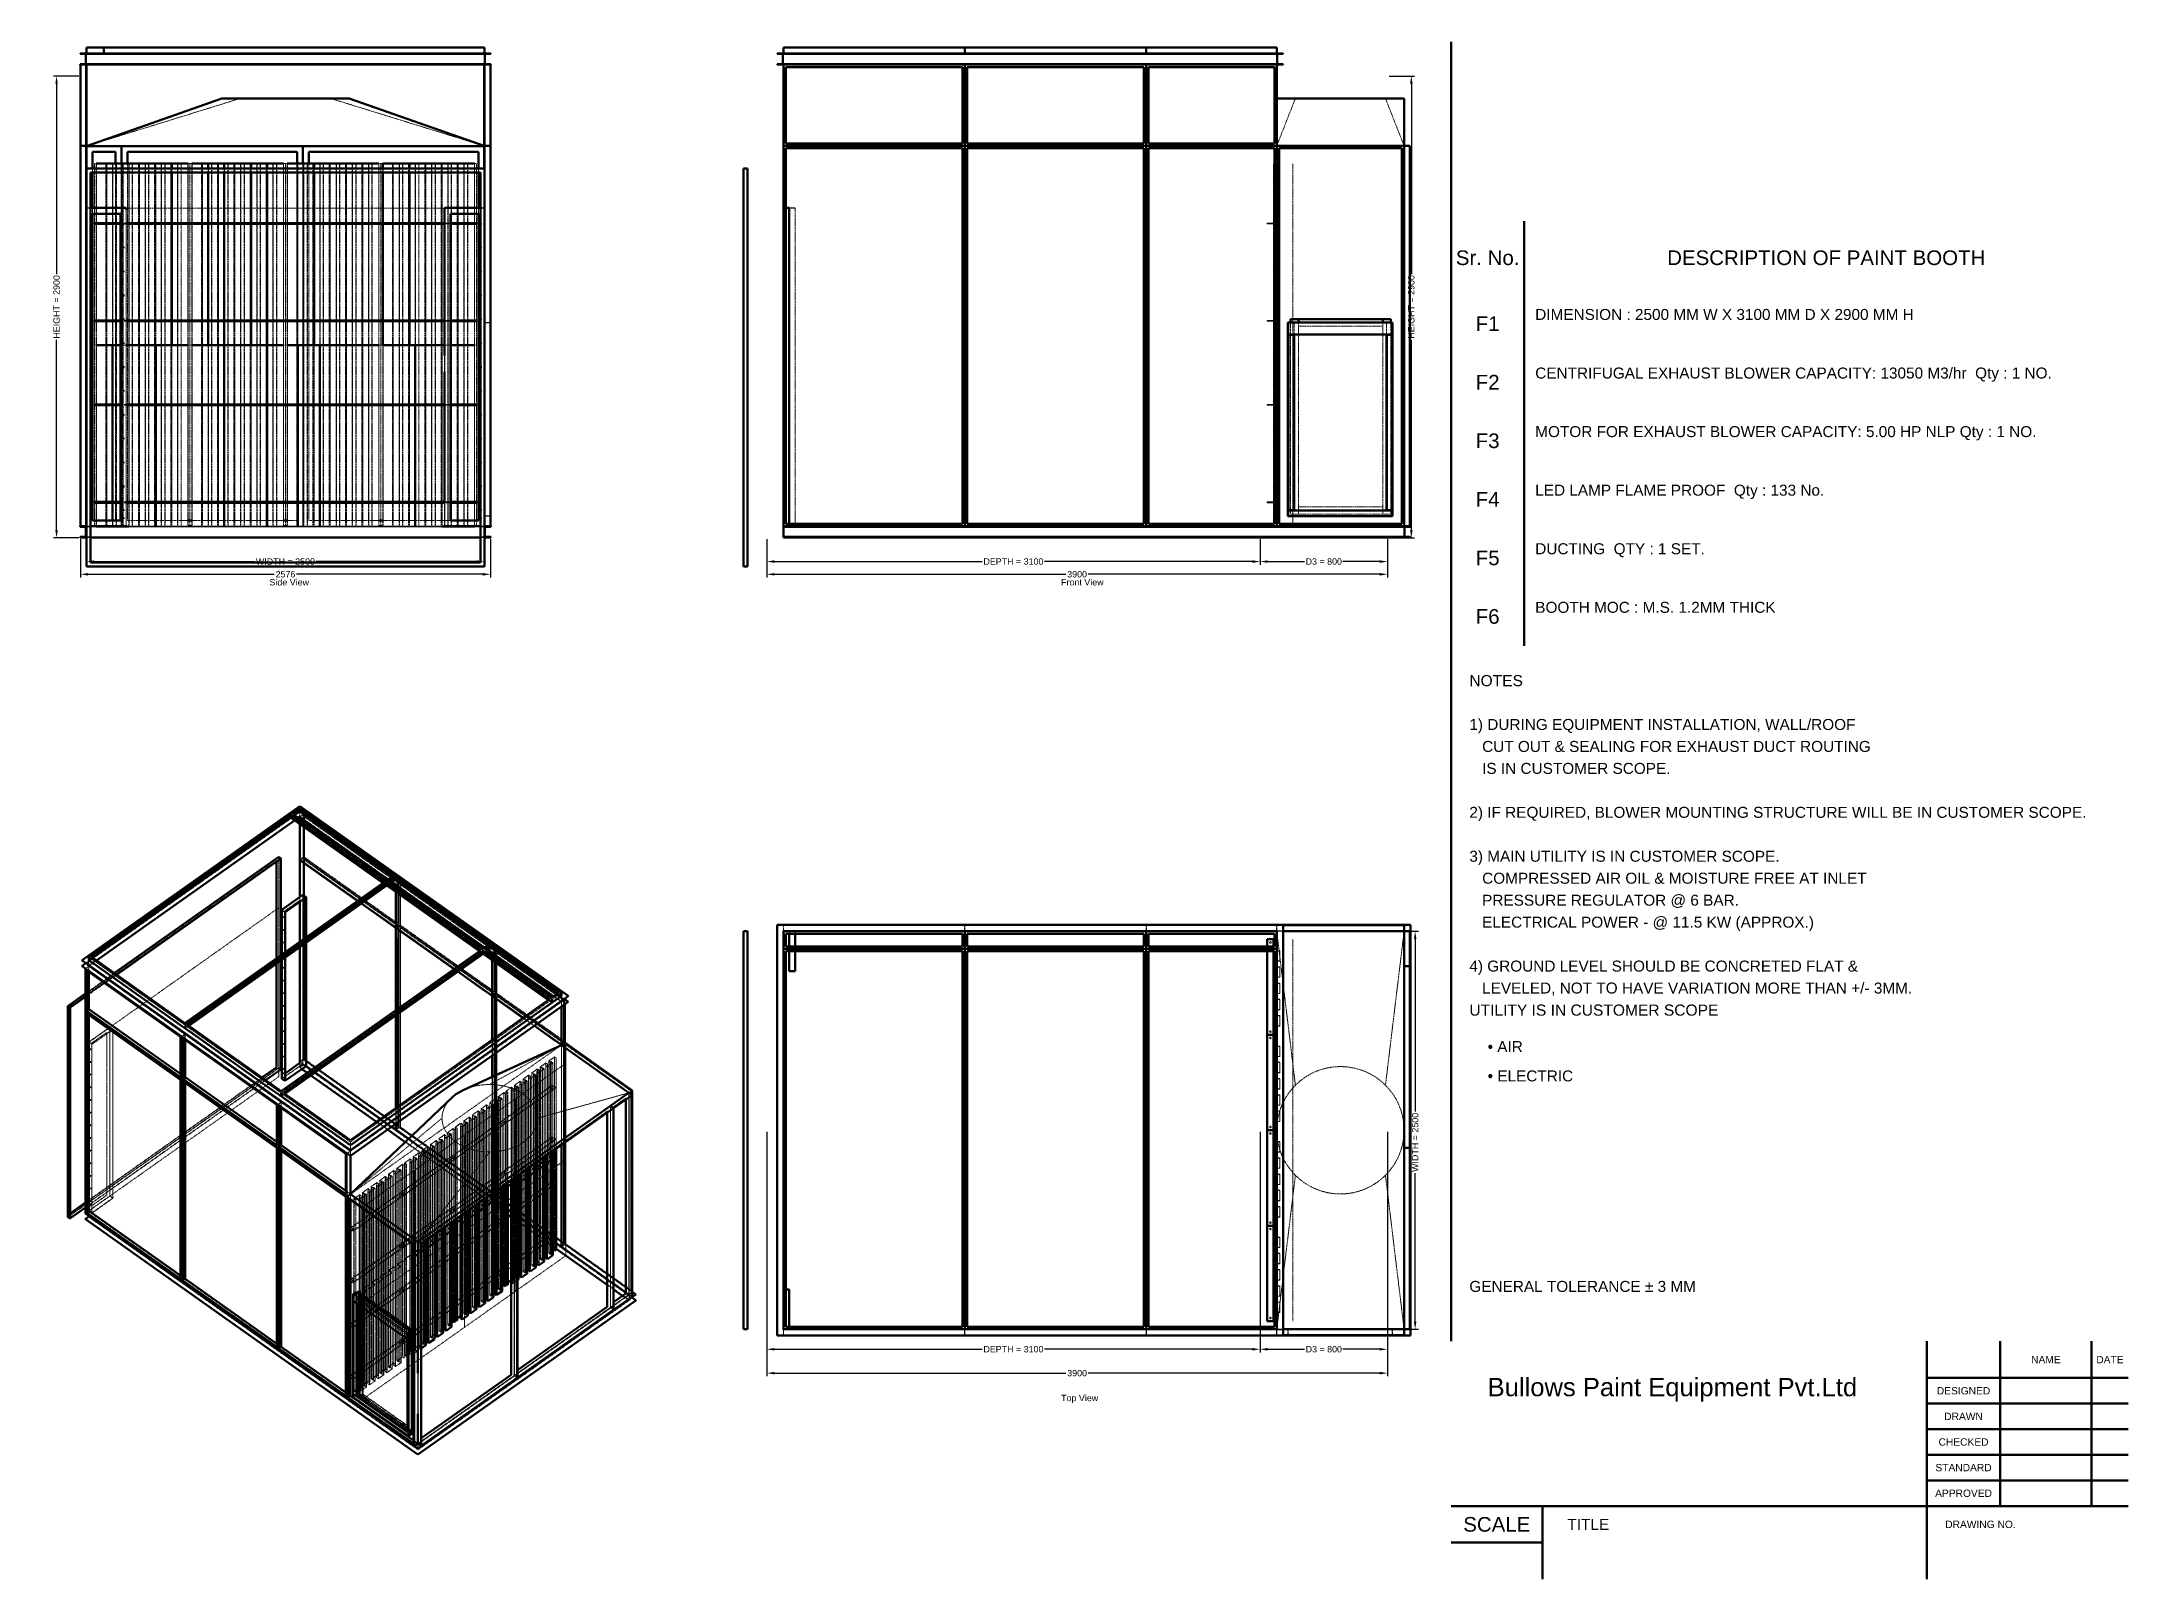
# Model space of a CAD drawing. Header units: millimetres. Extents: x 909 to 14018, y 345 to 10005.
import ezdxf
from ezdxf.enums import TextEntityAlignment as Align

# ---------------------------------------------------------------- set-up
doc = ezdxf.new("R2010")
doc.units = ezdxf.units.MM
doc.linetypes.add('Hidden', pattern=[15, 5, -3, 5, -2])
for name, color, linetype, lineweight in [('Default', 7, 'Continuous', 50), ('Edges', 7, 'Hidden', 15), ('HiddenEdges', 2, 'Hidden', 15), ('HiddenSilhouettes', 2, 'Hidden', 15), ('HiddenWires', 7, 'Hidden', 15), ('Silhouettes', 7, 'Continuous', 50), ('Wires', 7, 'Hidden', 15)]:
    doc.layers.add(name, color=color, linetype=linetype, lineweight=lineweight)
doc.layers.add('Dimension', color=7, linetype='Continuous', lineweight=50, true_color=0x6495ed)
doc.styles.add('Default', font='arial.ttf')
doc.dimstyles.get("Standard").update_dxf_attribs({"dimtxt": 0.18, "dimasz": 0.18, "dimexe": 0.18, "dimexo": 0.0625, "dimgap": 0.09, "dimtad": 0, "dimtih": 1, "dimtoh": 1, "dimdec": 4, "dimzin": 0, "dimdsep": 46, "dimtxsty": 'Standard', "dimcen": 0.09, "dimadec": 0, "dimazin": 0, "dimtfac": 1, "dimtdec": 4, "dimtofl": 0, "dimtmove": 0, "dimatfit": 3, "dimfxl": 1, "dimtolj": 1, "dimtzin": 0, "dimarcsym": 0})

msp = doc.modelspace()

# ---------------------------------------------------------------- texts
at = {"layer": 'Default', "style": 'Default'}
for s, height, p in [('Sr. No.', 92, (9993.5, 8648)), ('DESCRIPTION OF PAINT BOOTH', 92, (12121, 8648)), ('F1', 92, (9993.5, 8234)), ('F2', 92, (9993.5, 7866)), ('F3', 92, (9993.5, 7498)), ('F4', 92, (9993.5, 7130)), ('F5', 92, (9993.5, 6762)), ('F6', 92, (9993.5, 6394)), ('NAME', 46, (13501, 1725)), ('DATE', 46, (13903.5, 1725)), ('DESIGNED', 46, (12983.5, 1529.5)), ('DRAWN', 46, (12983.5, 1368.5)), ('CHECKED', 46, (12983.5, 1207.5)), ('STANDARD', 46, (12983.5, 1046.5)), ('APPROVED', 46, (12983.5, 885.5)), ('SCALE', 92, (10051, 690)), ('TITLE', 69, (10626, 690))]:
    msp.add_text(s, height=height, dxfattribs=at).set_placement(p, align=Align.MIDDLE_CENTER)
for s, height, p in [('DIMENSION : 2500 MM W X 3100 MM D X 2900 MM H', 69, (10292.5, 8326)), ('CENTRIFUGAL EXHAUST BLOWER CAPACITY: 13050 M3/hr  Qty : 1 NO.', 69, (10292.5, 7958)), ('MOTOR FOR EXHAUST BLOWER CAPACITY: 5.00 HP NLP Qty : 1 NO.', 69, (10292.5, 7590)), ('LED LAMP FLAME PROOF  Qty : 133 No.', 69, (10292.5, 7222)), ('DUCTING  QTY : 1 SET.', 69, (10292.5, 6854)), ('BOOTH MOC : M.S. 1.2MM THICK', 69, (10292.5, 6486)), ('NOTES', 70, (9878.5, 6026)), ('1) DURING EQUIPMENT INSTALLATION, WALL/ROOF', 69, (9878.5, 5750)), ('   CUT OUT & SEALING FOR EXHAUST DUCT ROUTING', 69, (9878.5, 5612)), ('   IS IN CUSTOMER SCOPE.', 69, (9878.5, 5474)), ('2) IF REQUIRED, BLOWER MOUNTING STRUCTURE WILL BE IN CUSTOMER SCOPE.', 69, (9878.5, 5198)), ('3) MAIN UTILITY IS IN CUSTOMER SCOPE.', 69, (9878.5, 4922)), ('   COMPRESSED AIR OIL & MOISTURE FREE AT INLET', 69, (9878.5, 4784)), ('   PRESSURE REGULATOR @ 6 BAR.', 69, (9878.5, 4646)), ('   ELECTRICAL POWER - @ 11.5 KW (APPROX.)', 69, (9878.5, 4508)), ('4) GROUND LEVEL SHOULD BE CONCRETED FLAT &', 69, (9878.5, 4232)), ('   LEVELED, NOT TO HAVE VARIATION MORE THAN +/- 3MM.', 69, (9878.5, 4094)), ('UTILITY IS IN CUSTOMER SCOPE', 70, (9878.5, 3956)), ('• AIR', 69, (9993.5, 3726)), ('• ELECTRIC', 69, (9993.5, 3542)), ('Bullows Paint Equipment Pvt.Ltd', 115, (9993.5, 1610))]:
    msp.add_text(s, height=height, dxfattribs=at).set_placement(p, align=Align.TOP_LEFT)
for s, height, p in [('GENERAL TOLERANCE ± 3 MM', 69, (9878.5, 2185)), ('DRAWING NO.', 46, (12868.5, 690))]:
    msp.add_text(s, height=height, dxfattribs=at).set_placement(p, align=Align.MIDDLE_LEFT)
at = {"layer": 'Dimension', "style": 'Default'}
for s, p in [('Side View', (2339.8333, 6589)), ('Front View', (7313.5, 6589)), ('Top View', (7313.5, 1464))]:
    msp.add_text(s, height=40, dxfattribs=at).set_placement(p)

# ---------------------------------------------------------------- blocks, each defined once
blk = doc.blocks.new('Top')
at = {"layer": 'Edges'}
for points in [[(1295, -920), (1372, -283)], [(1938, -283), (2055, -1250)]]:
    blk.add_lwpolyline(points, dxfattribs=at)
for points in [[(1938, 283, 0), (2055, 1250, 0)], [(1295, 920, 0), (1372, 283, 0)]]:
    blk.add_polyline3d(points, dxfattribs=at)
for start, end in [(45, 135), (135, 154.2984), (315, 45), (205.7016, 225), (225, 315)]:
    blk.add_arc((1655, 0), 400, start, end, dxfattribs=at)
at = {"layer": 'HiddenEdges'}
blk.add_lwpolyline([(1255, -1250), (1295, -920)], dxfattribs=at)
for points in [[(-2095, 1225, 0), (-2092, 1225, 0)], [(-2092, -1247, 0), (-2092, 1247, 0)], [(-2092, 1247, 0), (-2070, 1247, 0)], [(-1848, -1253, 0), (-1848, 1253, 0)], [(-1848, 1253, 0), (1258, 1253, 0)], [(-1845, 1253, 0), (2058, 1253, 0)], [(-1844, 1250, 0), (-1844, 1287, 0)], [(-1844, 1287, 0), (-706, 1287, 0)], [(-1844, 1249, 0), (-706, 1249, 0)], [(-1844, 1141, 0), (-1844, 1249, 0)], [(-1830, 1287, 0), (-1830, 1288, 0)], [(-1808, 1213, 0), (-1807, 1213, 0)], [(-1807, 1001, 0), (-1807, 1249, 0)], [(-720, 1287, 0), (-720, 1288, 0)], [(-706, 1250, 0), (-706, 1287, 0)], [(-706, 1141, 0), (-706, 1249, 0)], [(-704, 1250, 0), (-704, 1287, 0)], [(-704, 1287, 0), (434, 1287, 0)], [(-704, 1249, 0), (434, 1249, 0)], [(-704, 1141, 0), (-704, 1249, 0)], [(-690, 1287, 0), (-690, 1288, 0)], [(420, 1287, 0), (420, 1288, 0)], [(434, 1250, 0), (434, 1287, 0)], [(434, 1141, 0), (434, 1249, 0)], [(436, 1287, 0), (1254, 1287, 0)], [(436, 1250, 0), (436, 1287, 0)], [(436, 1141, 0), (436, 1249, 0)], [(436, 1249, 0), (1254, 1249, 0)], [(450, 1287, 0), (450, 1288, 0)], [(1240, 1287, 0), (1240, 1288, 0)], [(1254, 1250, 0), (1254, 1287, 0)], [(1254, 1141, 0), (1254, 1249, 0)], [(1255, 1250, 0), (1295, 920, 0)], [(1256, 1287, 0), (2054, 1287, 0)], [(1256, 1250, 0), (1256, 1287, 0)], [(1258, -1253, 0), (1258, 1253, 0)], [(1270, 1287, 0), (1270, 1288, 0)], [(2040, 1287, 0), (2040, 1288, 0)], [(2054, 1250, 0), (2054, 1287, 0)], [(2055, -1250, 0), (2055, 1250, 0)], [(2055, 1213, 0), (2056, 1213, 0)], [(2056, 1031, 0), (2056, 1249, 0)], [(2056, 1249, 0), (2092, 1249, 0)], [(2058, -1253, 0), (2058, 1253, 0)], [(-1844, 1141, 0), (-706, 1141, 0)], [(-1844, -1249, 0), (-1844, 1139, 0)], [(-1844, 1139, 0), (-706, 1139, 0)], [(-706, -1249, 0), (-706, 1139, 0)], [(-704, 1141, 0), (434, 1141, 0)], [(-704, 1139, 0), (434, 1139, 0)], [(-704, -1249, 0), (-704, 1139, 0)], [(434, -1249, 0), (434, 1139, 0)], [(436, 1141, 0), (1254, 1141, 0)], [(436, -1249, 0), (436, 1139, 0)], [(436, 1139, 0), (1254, 1139, 0)], [(1254, -1249, 0), (1254, 1139, 0)], [(2055, 1067, 0), (2056, 1067, 0)], [(-1808, 1037, 0), (-1807, 1037, 0)], [(-1808, 1021, 0), (-1807, 1021, 0)], [(-1808, 1020, 0), (-1807, 1020, 0)], [(-1808, 1019, 0), (-1807, 1019, 0)], [(-1808, 1018, 0), (-1807, 1018, 0)], [(-1808, 1017, 0), (-1807, 1017, 0)], [(-1807, 1001, 0), (-1771, 1001, 0)], [(2055, 993, 0), (2056, 993, 0)], [(2056, 1031, 0), (2092, 1031, 0)], [(2056, 1029, 0), (2092, 1029, 0)], [(2056, -109, 0), (2056, 1029, 0)], [(2055, -73, 0), (2056, -73, 0)], [(2056, -109, 0), (2092, -109, 0)], [(2056, -111, 0), (2092, -111, 0)], [(2056, -1249, 0), (2056, -111, 0)], [(2055, -147, 0), (2056, -147, 0)], [(-1845, -1037, 0), (-1844, -1037, 0)], [(-1844, -1001, 0), (-1808, -1001, 0)], [(-2095, -1225, 0), (-2092, -1225, 0)], [(-2092, -1247, 0), (-2070, -1247, 0)], [(-1848, -1253, 0), (1258, -1253, 0)], [(-1845, -1213, 0), (-1844, -1213, 0)], [(-1845, -1229, 0), (-1844, -1229, 0)], [(-1845, -1230, 0), (-1844, -1230, 0)], [(-1845, -1231, 0), (-1844, -1231, 0)], [(-1845, -1232, 0), (-1844, -1232, 0)], [(-1845, -1233, 0), (-1844, -1233, 0)], [(-1845, -1253, 0), (2058, -1253, 0)], [(-1844, -1249, 0), (-706, -1249, 0)], [(-1844, -1287, 0), (-1844, -1250, 0)], [(-1844, -1287, 0), (-706, -1287, 0)], [(-1830, -1288, 0), (-1830, -1287, 0)], [(-720, -1288, 0), (-720, -1287, 0)], [(-706, -1287, 0), (-706, -1250, 0)], [(-704, -1249, 0), (434, -1249, 0)], [(-704, -1287, 0), (-704, -1250, 0)], [(-704, -1287, 0), (434, -1287, 0)], [(-690, -1288, 0), (-690, -1287, 0)], [(420, -1288, 0), (420, -1287, 0)], [(434, -1287, 0), (434, -1250, 0)], [(436, -1249, 0), (1254, -1249, 0)], [(436, -1287, 0), (436, -1250, 0)], [(436, -1287, 0), (1254, -1287, 0)], [(450, -1288, 0), (450, -1287, 0)], [(1240, -1288, 0), (1240, -1287, 0)], [(1254, -1287, 0), (1254, -1250, 0)], [(1256, -1287, 0), (1256, -1250, 0)], [(1256, -1287, 0), (2054, -1287, 0)], [(1270, -1288, 0), (1270, -1287, 0)], [(1327, -1252, 0), (1983, -1252, 0)], [(1327, -1286, 0), (1983, -1286, 0)], [(1365, -1250, 0), (1365, -1249, 0)], [(1945, -1250, 0), (1945, -1249, 0)], [(2040, -1288, 0), (2040, -1287, 0)], [(2054, -1287, 0), (2054, -1250, 0)], [(2055, -1213, 0), (2056, -1213, 0)], [(2056, -1249, 0), (2092, -1249, 0)]]:
    blk.add_polyline3d(points, dxfattribs=at)
blk.add_arc((1655, 0), 400, 154.2984, 205.7016, dxfattribs=at)
at = {"layer": 'HiddenSilhouettes'}
for points in [[(-1845, 1250, 0), (-1845, 1290, 0)], [(-1845, 1288, 0), (-705, 1288, 0)], [(-1845, 1250, 0), (-1845, 1288, 0)], [(-1845, 1251, 0), (-705, 1251, 0)], [(-1808, 1235, 0), (-1808, 1250, 0)], [(-1771, 1235, 0), (-1771, 1250, 0)], [(-705, 1250, 0), (-705, 1288, 0)], [(-705, 1288, 0), (435, 1288, 0)], [(-705, 1251, 0), (435, 1251, 0)], [(435, 1250, 0), (435, 1288, 0)], [(435, 1288, 0), (1255, 1288, 0)], [(435, 1251, 0), (1255, 1251, 0)], [(1178, 1250, 0), (1309, 1250, 0)], [(1240, 1188, 0), (1255, 1188, 0)], [(1240, 1186, 0), (1255, 1186, 0)], [(1255, 1250, 0), (1255, 1288, 0)], [(1255, 1288, 0), (1295, 1288, 0)], [(1255, 1251, 0), (2055, 1251, 0)], [(1255, 1250, 0), (1295, 1250, 0)], [(1255, 1129, 0), (1255, 1209, 0)], [(-1808, 1125, 0), (-1808, 1155, 0)], [(-1771, 1125, 0), (-1771, 1155, 0)], [(1195, 1125, 0), (1195, 1155, 0)], [(1235, 1125, 0), (1235, 1155, 0)], [(1235, 1125, 0), (1235, 1155, 0)], [(1236, 1125, 0), (1236, 1155, 0)], [(1240, 1123, 0), (1255, 1123, 0)], [(1240, 1122, 0), (1255, 1122, 0)], [(1240, 1086, 0), (1255, 1086, 0)], [(1240, 1084, 0), (1255, 1084, 0)], [(1255, 1128, 0), (1275, 1128, 0)], [(1255, 1127, 0), (1274, 1127, 0)], [(1255, 1064, 0), (1274, 1064, 0)], [(1255, 1062, 0), (1275, 1062, 0)], [(1274, 1064, 0), (1274, 1127, 0)], [(1275, 1062, 0), (1275, 1128, 0)], [(-1808, 1021, 0), (-1807, 1021, 0)], [(-1808, 1017, 0), (-1807, 1017, 0)], [(1240, 1021, 0), (1255, 1021, 0)], [(1240, 1020, 0), (1255, 1020, 0)], [(1240, 984, 0), (1255, 984, 0)], [(1240, 982, 0), (1255, 982, 0)], [(1240, 919, 0), (1255, 919, 0)], [(1255, 1027, 0), (1275, 1027, 0)], [(1255, 1025, 0), (1274, 1025, 0)], [(1255, 962, 0), (1274, 962, 0)], [(1255, 961, 0), (1275, 961, 0)], [(1255, 925, 0), (1275, 925, 0)], [(1255, 923, 0), (1274, 923, 0)], [(1274, 962, 0), (1274, 1025, 0)], [(1274, 860, 0), (1274, 923, 0)], [(1275, 961, 0), (1275, 1027, 0)], [(1275, 859, 0), (1275, 925, 0)], [(1240, 918, 0), (1255, 918, 0)], [(1240, 882, 0), (1255, 882, 0)], [(1240, 880, 0), (1255, 880, 0)], [(1240, 817, 0), (1255, 817, 0)], [(1240, 816, 0), (1255, 816, 0)], [(1255, 860, 0), (1274, 860, 0)], [(1255, 859, 0), (1275, 859, 0)], [(1255, 823, 0), (1275, 823, 0)], [(1255, 821, 0), (1274, 821, 0)], [(1274, 758, 0), (1274, 821, 0)], [(1275, 757, 0), (1275, 823, 0)], [(1240, 780, 0), (1255, 780, 0)], [(1240, 778, 0), (1255, 778, 0)], [(1240, 715, 0), (1255, 715, 0)], [(1240, 714, 0), (1255, 714, 0)], [(1240, 678, 0), (1255, 678, 0)], [(1240, 676, 0), (1255, 676, 0)], [(1255, 758, 0), (1274, 758, 0)], [(1255, 757, 0), (1275, 757, 0)], [(1255, 721, 0), (1275, 721, 0)], [(1255, 719, 0), (1274, 719, 0)], [(1255, 656, 0), (1274, 656, 0)], [(1274, 656, 0), (1274, 719, 0)], [(1275, 655, 0), (1275, 721, 0)], [(1240, 613, 0), (1255, 613, 0)], [(1240, 612, 0), (1255, 612, 0)], [(1240, 588, 0), (1255, 588, 0)], [(1240, 586, 0), (1255, 586, 0)], [(1255, 655, 0), (1275, 655, 0)], [(1255, 529, 0), (1275, 529, 0)], [(1255, 527, 0), (1274, 527, 0)], [(1274, 464, 0), (1274, 527, 0)], [(1275, 463, 0), (1275, 529, 0)], [(1240, 523, 0), (1255, 523, 0)], [(1240, 522, 0), (1255, 522, 0)], [(1240, 486, 0), (1255, 486, 0)], [(1240, 484, 0), (1255, 484, 0)], [(1240, 421, 0), (1255, 421, 0)], [(1240, 420, 0), (1255, 420, 0)], [(1255, 464, 0), (1274, 464, 0)], [(1255, 463, 0), (1275, 463, 0)], [(1255, 427, 0), (1275, 427, 0)], [(1255, 425, 0), (1274, 425, 0)], [(1274, 362, 0), (1274, 425, 0)], [(1275, 361, 0), (1275, 427, 0)], [(1240, 384, 0), (1255, 384, 0)], [(1240, 382, 0), (1255, 382, 0)], [(1240, 319, 0), (1255, 319, 0)], [(1240, 318, 0), (1255, 318, 0)], [(1240, 282, 0), (1255, 282, 0)], [(1240, 280, 0), (1255, 280, 0)], [(1255, 362, 0), (1274, 362, 0)], [(1255, 361, 0), (1275, 361, 0)], [(1255, 325, 0), (1275, 325, 0)], [(1255, 323, 0), (1274, 323, 0)], [(1274, 260, 0), (1274, 323, 0)], [(1275, 259, 0), (1275, 325, 0)], [(1240, 217, 0), (1255, 217, 0)], [(1240, 216, 0), (1255, 216, 0)], [(1240, 180, 0), (1255, 180, 0)], [(1240, 178, 0), (1255, 178, 0)], [(1255, 260, 0), (1274, 260, 0)], [(1255, 259, 0), (1275, 259, 0)], [(1255, 223, 0), (1275, 223, 0)], [(1255, 221, 0), (1274, 221, 0)], [(1255, 158, 0), (1274, 158, 0)], [(1255, 157, 0), (1275, 157, 0)], [(1274, 158, 0), (1274, 221, 0)], [(1275, 157, 0), (1275, 223, 0)], [(1240, 115, 0), (1255, 115, 0)], [(1240, 114, 0), (1255, 114, 0)], [(1240, 78, 0), (1255, 78, 0)], [(1240, 76, 0), (1255, 76, 0)], [(1240, 13, 0), (1255, 13, 0)], [(1240, 12, 0), (1255, 12, 0)], [(1255, 121, 0), (1275, 121, 0)], [(1255, 119, 0), (1274, 119, 0)], [(1255, 56, 0), (1274, 56, 0)], [(1255, 55, 0), (1275, 55, 0)], [(1274, 56, 0), (1274, 119, 0)], [(1275, 55, 0), (1275, 121, 0)], [(1240, -12, 0), (1255, -12, 0)], [(1240, -14, 0), (1255, -14, 0)], [(1240, -77, 0), (1255, -77, 0)], [(1240, -78, 0), (1255, -78, 0)], [(1240, -114, 0), (1255, -114, 0)], [(1240, -116, 0), (1255, -116, 0)], [(1255, -71, 0), (1275, -71, 0)], [(1255, -73, 0), (1274, -73, 0)], [(1274, -136, 0), (1274, -73, 0)], [(1275, -137, 0), (1275, -71, 0)], [(1240, -179, 0), (1255, -179, 0)], [(1240, -180, 0), (1255, -180, 0)], [(1240, -216, 0), (1255, -216, 0)], [(1240, -218, 0), (1255, -218, 0)], [(1255, -136, 0), (1274, -136, 0)], [(1255, -137, 0), (1275, -137, 0)], [(1255, -173, 0), (1275, -173, 0)], [(1255, -175, 0), (1274, -175, 0)], [(1255, -238, 0), (1274, -238, 0)], [(1255, -239, 0), (1275, -239, 0)], [(1274, -238, 0), (1274, -175, 0)], [(1275, -239, 0), (1275, -173, 0)], [(1240, -281, 0), (1255, -281, 0)], [(1240, -282, 0), (1255, -282, 0)], [(1240, -318, 0), (1255, -318, 0)], [(1240, -320, 0), (1255, -320, 0)], [(1240, -383, 0), (1255, -383, 0)], [(1240, -384, 0), (1255, -384, 0)], [(1255, -275, 0), (1275, -275, 0)], [(1255, -277, 0), (1274, -277, 0)], [(1255, -340, 0), (1274, -340, 0)], [(1255, -341, 0), (1275, -341, 0)], [(1255, -377, 0), (1275, -377, 0)], [(1255, -379, 0), (1274, -379, 0)], [(1274, -340, 0), (1274, -277, 0)], [(1274, -442, 0), (1274, -379, 0)], [(1275, -341, 0), (1275, -275, 0)], [(1275, -443, 0), (1275, -377, 0)], [(1240, -420, 0), (1255, -420, 0)], [(1240, -422, 0), (1255, -422, 0)], [(1240, -485, 0), (1255, -485, 0)], [(1240, -486, 0), (1255, -486, 0)], [(1240, -522, 0), (1255, -522, 0)], [(1240, -524, 0), (1255, -524, 0)], [(1255, -442, 0), (1274, -442, 0)], [(1255, -443, 0), (1275, -443, 0)], [(1255, -479, 0), (1275, -479, 0)], [(1255, -481, 0), (1274, -481, 0)], [(1274, -544, 0), (1274, -481, 0)], [(1275, -545, 0), (1275, -479, 0)], [(1240, -587, 0), (1255, -587, 0)], [(1240, -588, 0), (1255, -588, 0)], [(1240, -612, 0), (1255, -612, 0)], [(1240, -614, 0), (1255, -614, 0)], [(1255, -544, 0), (1274, -544, 0)], [(1255, -545, 0), (1275, -545, 0)], [(1240, -677, 0), (1255, -677, 0)], [(1240, -678, 0), (1255, -678, 0)], [(1240, -714, 0), (1255, -714, 0)], [(1240, -716, 0), (1255, -716, 0)], [(1240, -779, 0), (1255, -779, 0)], [(1240, -780, 0), (1255, -780, 0)], [(1255, -671, 0), (1275, -671, 0)], [(1255, -673, 0), (1274, -673, 0)], [(1255, -736, 0), (1274, -736, 0)], [(1255, -737, 0), (1275, -737, 0)], [(1255, -773, 0), (1275, -773, 0)], [(1255, -775, 0), (1274, -775, 0)], [(1274, -736, 0), (1274, -673, 0)], [(1274, -838, 0), (1274, -775, 0)], [(1275, -737, 0), (1275, -671, 0)], [(1275, -839, 0), (1275, -773, 0)], [(1240, -816, 0), (1255, -816, 0)], [(1240, -818, 0), (1255, -818, 0)], [(1240, -881, 0), (1255, -881, 0)], [(1240, -882, 0), (1255, -882, 0)], [(1255, -838, 0), (1274, -838, 0)], [(1255, -839, 0), (1275, -839, 0)], [(1255, -875, 0), (1275, -875, 0)], [(1255, -877, 0), (1274, -877, 0)], [(1274, -940, 0), (1274, -877, 0)], [(1275, -941, 0), (1275, -875, 0)], [(-1845, -1000, 0), (-1830, -1000, 0)], [(1240, -918, 0), (1255, -918, 0)], [(1240, -920, 0), (1255, -920, 0)], [(1240, -983, 0), (1255, -983, 0)], [(1240, -984, 0), (1255, -984, 0)], [(1240, -1020, 0), (1255, -1020, 0)], [(1240, -1022, 0), (1255, -1022, 0)], [(1255, -940, 0), (1274, -940, 0)], [(1255, -941, 0), (1275, -941, 0)], [(1255, -977, 0), (1275, -977, 0)], [(1255, -979, 0), (1274, -979, 0)], [(1255, -1042, 0), (1274, -1042, 0)], [(1255, -1043, 0), (1275, -1043, 0)], [(1274, -1042, 0), (1274, -979, 0)], [(1275, -1043, 0), (1275, -977, 0)], [(1240, -1085, 0), (1255, -1085, 0)], [(1240, -1086, 0), (1255, -1086, 0)], [(1240, -1122, 0), (1255, -1122, 0)], [(1240, -1124, 0), (1255, -1124, 0)], [(1255, -1079, 0), (1275, -1079, 0)], [(1255, -1081, 0), (1274, -1081, 0)], [(1255, -1144, 0), (1274, -1144, 0)], [(1255, -1145, 0), (1275, -1145, 0)], [(1274, -1144, 0), (1274, -1081, 0)], [(1275, -1145, 0), (1275, -1079, 0)], [(-1845, -1229, 0), (-1844, -1229, 0)], [(-1845, -1233, 0), (-1844, -1233, 0)], [(-1845, -1249, 0), (-705, -1249, 0)], [(-1845, -1288, 0), (-1845, -1250, 0)], [(-1845, -1290, 0), (-1845, -1250, 0)], [(-1845, -1288, 0), (-705, -1288, 0)], [(-1808, -1250, 0), (-1808, -1235, 0)], [(-1047, -1250, 0), (1048, -1250, 0)], [(-705, -1249, 0), (435, -1249, 0)], [(-705, -1288, 0), (-705, -1250, 0)], [(-705, -1288, 0), (435, -1288, 0)], [(435, -1249, 0), (1255, -1249, 0)], [(435, -1288, 0), (435, -1250, 0)], [(435, -1288, 0), (1255, -1288, 0)], [(1178, -1250, 0), (1309, -1250, 0)], [(1178, -1290, 0), (1295, -1290, 0)], [(1240, -1187, 0), (1255, -1187, 0)], [(1240, -1188, 0), (1255, -1188, 0)], [(1255, -1249, 0), (2055, -1249, 0)], [(1255, -1288, 0), (1255, -1250, 0)], [(1255, -1250, 0), (1295, -1250, 0)], [(1255, -1288, 0), (1295, -1288, 0)], [(1325, -1288, 0), (1325, -1250, 0)], [(1327, -1288, 0), (1327, -1250, 0)], [(1329, -1252, 0), (1329, -1250, 0)], [(1343, -1250, 0), (1343, -1247, 0)], [(1343, -1247, 0), (1393, -1247, 0)], [(1363, -1252, 0), (1363, -1250, 0)], [(1365, -1252, 0), (1365, -1250, 0)], [(1393, -1250, 0), (1393, -1247, 0)], [(1393, -1247, 0), (1923, -1247, 0)], [(1923, -1250, 0), (1923, -1247, 0)], [(1923, -1247, 0), (1973, -1247, 0)], [(1945, -1252, 0), (1945, -1250, 0)], [(1947, -1252, 0), (1947, -1250, 0)], [(1973, -1250, 0), (1973, -1247, 0)], [(1981, -1288, 0), (1981, -1250, 0)], [(1983, -1288, 0), (1983, -1250, 0)], [(2055, -1250, 0), (2055, -1249, 0)]]:
    blk.add_polyline3d(points, dxfattribs=at)
at = {"layer": 'HiddenWires'}
for points in [[(1355, 600, 0), (1355, 1200, 0)], [(1355, 0, 0), (1355, 600, 0)], [(1355, -600, 0), (1355, 0, 0)], [(1355, -1200, 0), (1355, -600, 0)]]:
    blk.add_polyline3d(points, dxfattribs=at)
at = {"layer": 'Silhouettes'}
for points in [[(-2095, -1250, 0), (-2095, 1250, 0)], [(-2095, 1250, 0), (-2070, 1250, 0)], [(-2070, -1250, 0), (-2070, 1250, 0)], [(-1885, -1290, 0), (-1885, 1290, 0)], [(-1885, 1290, 0), (1295, 1290, 0)], [(-1845, 1250, 0), (-705, 1250, 0)], [(-1845, 1140, 0), (-1845, 1250, 0)], [(-1845, 1129, 0), (-1845, 1250, 0)], [(-1830, 1155, 0), (-1830, 1235, 0)], [(-1830, 1235, 0), (-720, 1235, 0)], [(-1808, 1155, 0), (-1808, 1235, 0)], [(-1771, 1155, 0), (-1771, 1235, 0)], [(-1047, 1250, 0), (1048, 1250, 0)], [(-720, 1155, 0), (-720, 1235, 0)], [(-705, 1140, 0), (-705, 1250, 0)], [(-705, 1250, 0), (435, 1250, 0)], [(-690, 1235, 0), (420, 1235, 0)], [(-690, 1155, 0), (-690, 1235, 0)], [(420, 1155, 0), (420, 1235, 0)], [(435, 1250, 0), (1255, 1250, 0)], [(435, 1140, 0), (435, 1250, 0)], [(450, 1235, 0), (1240, 1235, 0)], [(450, 1155, 0), (450, 1235, 0)], [(1178, 1290, 0), (2095, 1290, 0)], [(1195, 1155, 0), (1195, 1200, 0)], [(1195, 1200, 0), (1235, 1200, 0)], [(1235, 1155, 0), (1235, 1200, 0)], [(1235, 1155, 0), (1235, 1188, 0)], [(1235, 1188, 0), (1240, 1188, 0)], [(1236, 1155, 0), (1236, 1186, 0)], [(1236, 1186, 0), (1240, 1186, 0)], [(1240, 1155, 0), (1240, 1235, 0)], [(1255, 1140, 0), (1255, 1250, 0)], [(1295, -1290, 0), (1295, 1290, 0)], [(1295, 1288, 0), (2055, 1288, 0)], [(1295, 1250, 0), (2055, 1250, 0)], [(2055, 1250, 0), (2055, 1288, 0)], [(2055, 0, 0), (2055, 1250, 0)], [(2055, 1030, 0), (2055, 1250, 0)], [(2055, 1250, 0), (2092, 1250, 0)], [(2092, 1030, 0), (2092, 1250, 0)], [(2095, -1290, 0), (2095, 1290, 0)], [(-1845, -1250, 0), (-1845, 1140, 0)], [(-1845, 1140, 0), (-705, 1140, 0)], [(-1830, 1155, 0), (-720, 1155, 0)], [(-1830, 1125, 0), (-720, 1125, 0)], [(-1830, -1235, 0), (-1830, 1125, 0)], [(-1808, 1000, 0), (-1808, 1125, 0)], [(-1771, 1000, 0), (-1771, 1125, 0)], [(-720, -1235, 0), (-720, 1125, 0)], [(-705, -1250, 0), (-705, 1140, 0)], [(-705, 1140, 0), (435, 1140, 0)], [(-690, 1155, 0), (420, 1155, 0)], [(-690, -1235, 0), (-690, 1125, 0)], [(-690, 1125, 0), (420, 1125, 0)], [(420, -1235, 0), (420, 1125, 0)], [(435, -1250, 0), (435, 1140, 0)], [(435, 1140, 0), (1255, 1140, 0)], [(450, 1155, 0), (1240, 1155, 0)], [(450, 1125, 0), (1240, 1125, 0)], [(450, -1235, 0), (450, 1125, 0)], [(1195, 600, 0), (1195, 1125, 0)], [(1235, 1122, 0), (1235, 1125, 0)], [(1235, 600, 0), (1235, 1125, 0)], [(1235, 1122, 0), (1240, 1122, 0)], [(1235, 1020, 0), (1235, 1086, 0)], [(1235, 1086, 0), (1240, 1086, 0)], [(1236, 1123, 0), (1236, 1125, 0)], [(1236, 1123, 0), (1240, 1123, 0)], [(1236, 1021, 0), (1236, 1084, 0)], [(1236, 1084, 0), (1240, 1084, 0)], [(1240, -1235, 0), (1240, 1125, 0)], [(1255, -1250, 0), (1255, 1140, 0)], [(-1808, 1000, 0), (-1771, 1000, 0)], [(1235, 1020, 0), (1240, 1020, 0)], [(1235, 918, 0), (1235, 984, 0)], [(1235, 984, 0), (1240, 984, 0)], [(1236, 1021, 0), (1240, 1021, 0)], [(1236, 919, 0), (1236, 982, 0)], [(1236, 982, 0), (1240, 982, 0)], [(1236, 919, 0), (1240, 919, 0)], [(2055, 968, 0), (2055, 1030, 0)], [(2055, 1030, 0), (2092, 1030, 0)], [(2092, -110, 0), (2092, 1030, 0)], [(1235, 918, 0), (1240, 918, 0)], [(1235, 816, 0), (1235, 882, 0)], [(1235, 882, 0), (1240, 882, 0)], [(1235, 816, 0), (1240, 816, 0)], [(1236, 817, 0), (1236, 880, 0)], [(1236, 880, 0), (1240, 880, 0)], [(1236, 817, 0), (1240, 817, 0)], [(1235, 714, 0), (1235, 780, 0)], [(1235, 780, 0), (1240, 780, 0)], [(1235, 714, 0), (1240, 714, 0)], [(1235, 612, 0), (1235, 678, 0)], [(1235, 678, 0), (1240, 678, 0)], [(1236, 715, 0), (1236, 778, 0)], [(1236, 778, 0), (1240, 778, 0)], [(1236, 715, 0), (1240, 715, 0)], [(1236, 613, 0), (1236, 676, 0)], [(1236, 676, 0), (1240, 676, 0)], [(1195, 0, 0), (1195, 600, 0)], [(1195, 600, 0), (1235, 600, 0)], [(1235, 612, 0), (1240, 612, 0)], [(1235, 0, 0), (1235, 600, 0)], [(1235, 522, 0), (1235, 588, 0)], [(1235, 588, 0), (1240, 588, 0)], [(1236, 613, 0), (1240, 613, 0)], [(1236, 523, 0), (1236, 586, 0)], [(1236, 586, 0), (1240, 586, 0)], [(1235, 522, 0), (1240, 522, 0)], [(1235, 420, 0), (1235, 486, 0)], [(1235, 486, 0), (1240, 486, 0)], [(1235, 420, 0), (1240, 420, 0)], [(1236, 523, 0), (1240, 523, 0)], [(1236, 421, 0), (1236, 484, 0)], [(1236, 484, 0), (1240, 484, 0)], [(1236, 421, 0), (1240, 421, 0)], [(1235, 318, 0), (1235, 384, 0)], [(1235, 384, 0), (1240, 384, 0)], [(1235, 318, 0), (1240, 318, 0)], [(1235, 216, 0), (1235, 282, 0)], [(1235, 282, 0), (1240, 282, 0)], [(1236, 319, 0), (1236, 382, 0)], [(1236, 382, 0), (1240, 382, 0)], [(1236, 319, 0), (1240, 319, 0)], [(1236, 217, 0), (1236, 280, 0)], [(1236, 280, 0), (1240, 280, 0)], [(1235, 216, 0), (1240, 216, 0)], [(1235, 114, 0), (1235, 180, 0)], [(1235, 180, 0), (1240, 180, 0)], [(1236, 217, 0), (1240, 217, 0)], [(1236, 115, 0), (1236, 178, 0)], [(1236, 178, 0), (1240, 178, 0)], [(1195, -600, 0), (1195, 0, 0)], [(1195, 0, 0), (1235, 0, 0)], [(1235, 114, 0), (1240, 114, 0)], [(1235, 12, 0), (1235, 78, 0)], [(1235, 78, 0), (1240, 78, 0)], [(1235, 12, 0), (1240, 12, 0)], [(1235, -600, 0), (1235, 0, 0)], [(1236, 115, 0), (1240, 115, 0)], [(1236, 13, 0), (1236, 76, 0)], [(1236, 76, 0), (1240, 76, 0)], [(1236, 13, 0), (1240, 13, 0)], [(2055, -1249, 0), (2055, 0, 0)], [(1235, -78, 0), (1235, -12, 0)], [(1235, -12, 0), (1240, -12, 0)], [(1235, -78, 0), (1240, -78, 0)], [(1235, -180, 0), (1235, -114, 0)], [(1235, -114, 0), (1240, -114, 0)], [(1236, -77, 0), (1236, -14, 0)], [(1236, -14, 0), (1240, -14, 0)], [(1236, -77, 0), (1240, -77, 0)], [(1236, -179, 0), (1236, -116, 0)], [(1236, -116, 0), (1240, -116, 0)], [(2055, -110, 0), (2092, -110, 0)], [(2092, -1250, 0), (2092, -110, 0)], [(1235, -180, 0), (1240, -180, 0)], [(1235, -282, 0), (1235, -216, 0)], [(1235, -216, 0), (1240, -216, 0)], [(1236, -179, 0), (1240, -179, 0)], [(1236, -281, 0), (1236, -218, 0)], [(1236, -218, 0), (1240, -218, 0)], [(1235, -282, 0), (1240, -282, 0)], [(1235, -384, 0), (1235, -318, 0)], [(1235, -318, 0), (1240, -318, 0)], [(1235, -384, 0), (1240, -384, 0)], [(1236, -281, 0), (1240, -281, 0)], [(1236, -383, 0), (1236, -320, 0)], [(1236, -320, 0), (1240, -320, 0)], [(1236, -383, 0), (1240, -383, 0)], [(1235, -486, 0), (1235, -420, 0)], [(1235, -420, 0), (1240, -420, 0)], [(1235, -486, 0), (1240, -486, 0)], [(1235, -588, 0), (1235, -522, 0)], [(1235, -522, 0), (1240, -522, 0)], [(1236, -485, 0), (1236, -422, 0)], [(1236, -422, 0), (1240, -422, 0)], [(1236, -485, 0), (1240, -485, 0)], [(1236, -587, 0), (1236, -524, 0)], [(1236, -524, 0), (1240, -524, 0)], [(1195, -1200, 0), (1195, -600, 0)], [(1195, -600, 0), (1235, -600, 0)], [(1235, -588, 0), (1240, -588, 0)], [(1235, -1200, 0), (1235, -600, 0)], [(1235, -678, 0), (1235, -612, 0)], [(1235, -612, 0), (1240, -612, 0)], [(1236, -587, 0), (1240, -587, 0)], [(1236, -677, 0), (1236, -614, 0)], [(1236, -614, 0), (1240, -614, 0)], [(1235, -678, 0), (1240, -678, 0)], [(1235, -780, 0), (1235, -714, 0)], [(1235, -714, 0), (1240, -714, 0)], [(1235, -780, 0), (1240, -780, 0)], [(1236, -677, 0), (1240, -677, 0)], [(1236, -779, 0), (1236, -716, 0)], [(1236, -716, 0), (1240, -716, 0)], [(1236, -779, 0), (1240, -779, 0)], [(1235, -882, 0), (1235, -816, 0)], [(1235, -816, 0), (1240, -816, 0)], [(1235, -882, 0), (1240, -882, 0)], [(1236, -881, 0), (1236, -818, 0)], [(1236, -818, 0), (1240, -818, 0)], [(1236, -881, 0), (1240, -881, 0)], [(-1830, -1000, 0), (-1808, -1000, 0)], [(-1808, -1235, 0), (-1808, -1000, 0)], [(1235, -984, 0), (1235, -918, 0)], [(1235, -918, 0), (1240, -918, 0)], [(1235, -984, 0), (1240, -984, 0)], [(1235, -1086, 0), (1235, -1020, 0)], [(1235, -1020, 0), (1240, -1020, 0)], [(1236, -983, 0), (1236, -920, 0)], [(1236, -920, 0), (1240, -920, 0)], [(1236, -983, 0), (1240, -983, 0)], [(1236, -1085, 0), (1236, -1022, 0)], [(1236, -1022, 0), (1240, -1022, 0)], [(2055, -1250, 0), (2055, -967, 0)], [(1235, -1086, 0), (1240, -1086, 0)], [(1235, -1188, 0), (1235, -1122, 0)], [(1235, -1122, 0), (1240, -1122, 0)], [(1236, -1085, 0), (1240, -1085, 0)], [(1236, -1187, 0), (1236, -1124, 0)], [(1236, -1124, 0), (1240, -1124, 0)], [(-2095, -1250, 0), (-2070, -1250, 0)], [(-1885, -1290, 0), (1295, -1290, 0)], [(-1845, -1250, 0), (-705, -1250, 0)], [(-1830, -1235, 0), (-720, -1235, 0)], [(-705, -1250, 0), (435, -1250, 0)], [(-690, -1235, 0), (420, -1235, 0)], [(435, -1250, 0), (1255, -1250, 0)], [(450, -1235, 0), (1240, -1235, 0)], [(1195, -1200, 0), (1235, -1200, 0)], [(1235, -1188, 0), (1240, -1188, 0)], [(1236, -1187, 0), (1240, -1187, 0)], [(1295, -1250, 0), (2055, -1250, 0)], [(1295, -1288, 0), (2055, -1288, 0)], [(1295, -1290, 0), (2095, -1290, 0)], [(2055, -1288, 0), (2055, -1250, 0)], [(2055, -1250, 0), (2092, -1250, 0)]]:
    blk.add_polyline3d(points, dxfattribs=at)
for points in [[(-1845, 1290, 0)], [(2055, 1251, 0)], [(1235, 1048, 0)], [(1235, -242, 0)], [(-705, -1249, 0)]]:
    blk.add_polyline3d(points, close=True, dxfattribs=at)
at = {"layer": 'Wires'}
for centre in [(1215, 1180), (1215, 620), (1215, 580), (1215, 20), (1215, -20), (1215, -580), (1215, -620), (1215, -1180)]:
    blk.add_circle(centre, 5, dxfattribs=at)
blk = doc.blocks.new('Front')
at = {"layer": 'Edges'}
for points in [[(1255, 1012), (1372, 1310)], [(1938, 1310), (2055, 1012)]]:
    blk.add_lwpolyline(points, dxfattribs=at)
at = {"layer": 'HiddenEdges'}
blk.add_lwpolyline([(1255, 1010), (1255, 1012)], dxfattribs=at)
for points in [[(-1845, 1522, 0), (-1845, 1592, 0)], [(-1844, 1628, 0), (-706, 1628, 0)], [(-1844, 1592, 0), (-1844, 1628, 0)], [(-1830, 1628, 0), (-1830, 1630, 0)], [(-720, 1628, 0), (-720, 1630, 0)], [(-706, 1592, 0), (-706, 1628, 0)], [(-704, 1592, 0), (-704, 1628, 0)], [(-704, 1628, 0), (434, 1628, 0)], [(-690, 1628, 0), (-690, 1630, 0)], [(420, 1628, 0), (420, 1630, 0)], [(434, 1592, 0), (434, 1628, 0)], [(436, 1592, 0), (436, 1628, 0)], [(436, 1628, 0), (1254, 1628, 0)], [(450, 1628, 0), (450, 1630, 0)], [(1240, 1628, 0), (1240, 1630, 0)], [(1254, 1592, 0), (1254, 1628, 0)], [(1255, 1522, 0), (1255, 1592, 0)], [(-1844, 1013, 0), (-1844, 1520, 0)], [(-1844, 1520, 0), (-706, 1520, 0)], [(-706, 1013, 0), (-706, 1520, 0)], [(-704, 1013, 0), (-704, 1520, 0)], [(-704, 1520, 0), (434, 1520, 0)], [(434, 1013, 0), (434, 1520, 0)], [(436, 1013, 0), (436, 1520, 0)], [(436, 1520, 0), (1254, 1520, 0)], [(1254, 1013, 0), (1254, 1520, 0)], [(-1844, 1013, 0), (-706, 1013, 0)], [(-1844, -1377, 0), (-1844, 1010, 0)], [(-1844, 1010, 0), (-706, 1010, 0)], [(-706, -1377, 0), (-706, 1010, 0)], [(-704, 1013, 0), (434, 1013, 0)], [(-704, 1010, 0), (434, 1010, 0)], [(-704, -1377, 0), (-704, 1010, 0)], [(434, -1377, 0), (434, 1010, 0)], [(436, 1013, 0), (1254, 1013, 0)], [(436, -1377, 0), (436, 1010, 0)], [(436, 1010, 0), (1254, 1010, 0)], [(1254, -1377, 0), (1254, 1010, 0)], [(1256, 1010, 0), (2054, 1010, 0)], [(1256, -1377, 0), (1256, 1010, 0)], [(2054, -1377, 0), (2054, 1010, 0)], [(2055, 1012, 0), (2055, 1010, 0)], [(2055, 975, 0), (2056, 975, 0)], [(2056, -1377, 0), (2056, 1010, 0)], [(2056, 1010, 0), (2092, 1010, 0)], [(-2095, 845, 0), (-2092, 845, 0)], [(-2092, -1627, 0), (-2092, 867, 0)], [(-2092, 867, 0), (-2070, 867, 0)], [(1235, -240, 0), (1235, 900, 0)], [(1275, -240, 0), (1275, 900, 0)], [(-1845, 585, 0), (-1844, 585, 0)], [(-1845, 527, 0), (-1844, 527, 0)], [(-1844, 620, 0), (-1808, 620, 0)], [(-1808, 585, 0), (-1807, 585, 0)], [(-1808, 527, 0), (-1807, 527, 0)], [(-1807, -1377, 0), (-1807, 620, 0)], [(-1807, 620, 0), (-1771, 620, 0)], [(-1845, 519, 0), (-1844, 519, 0)], [(-1808, 519, 0), (-1807, 519, 0)], [(-1845, 377, 0), (-1844, 377, 0)], [(-1845, 369, 0), (-1844, 369, 0)], [(-1808, 377, 0), (-1807, 377, 0)], [(-1808, 369, 0), (-1807, 369, 0)], [(-1845, 227, 0), (-1844, 227, 0)], [(-1845, 219, 0), (-1844, 219, 0)], [(-1808, 227, 0), (-1807, 227, 0)], [(-1808, 219, 0), (-1807, 219, 0)], [(-1845, 77, 0), (-1844, 77, 0)], [(-1845, 69, 0), (-1844, 69, 0)], [(-1808, 77, 0), (-1807, 77, 0)], [(-1808, 69, 0), (-1807, 69, 0)], [(-1845, -73, 0), (-1844, -73, 0)], [(-1845, -81, 0), (-1844, -81, 0)], [(-1808, -73, 0), (-1807, -73, 0)], [(-1808, -81, 0), (-1807, -81, 0)], [(1327, -100, 0), (1983, -100, 0)], [(-1845, -223, 0), (-1844, -223, 0)], [(-1845, -231, 0), (-1844, -231, 0)], [(-1808, -223, 0), (-1807, -223, 0)], [(-1808, -231, 0), (-1807, -231, 0)], [(1235, -1380, 0), (1235, -240, 0)], [(1274, -1380, 0), (1274, -240, 0)], [(1275, -1380, 0), (1275, -240, 0)], [(-1845, -373, 0), (-1844, -373, 0)], [(-1845, -374, 0), (-1844, -374, 0)], [(-1845, -381, 0), (-1844, -381, 0)], [(-1845, -381, 0), (-1844, -381, 0)], [(-1808, -373, 0), (-1807, -373, 0)], [(-1808, -374, 0), (-1807, -374, 0)], [(-1808, -381, 0), (-1807, -381, 0)], [(-1808, -381, 0), (-1807, -381, 0)], [(-1845, -523, 0), (-1844, -523, 0)], [(-1845, -524, 0), (-1844, -524, 0)], [(-1808, -523, 0), (-1807, -523, 0)], [(-1808, -524, 0), (-1807, -524, 0)], [(-1845, -531, 0), (-1844, -531, 0)], [(-1845, -531, 0), (-1844, -531, 0)], [(-1808, -531, 0), (-1807, -531, 0)], [(-1808, -531, 0), (-1807, -531, 0)], [(-1845, -673, 0), (-1844, -673, 0)], [(-1845, -674, 0), (-1844, -674, 0)], [(-1845, -681, 0), (-1844, -681, 0)], [(-1845, -681, 0), (-1844, -681, 0)], [(-1808, -673, 0), (-1807, -673, 0)], [(-1808, -674, 0), (-1807, -674, 0)], [(-1808, -681, 0), (-1807, -681, 0)], [(-1808, -681, 0), (-1807, -681, 0)], [(-1845, -823, 0), (-1844, -823, 0)], [(-1845, -824, 0), (-1844, -824, 0)], [(-1845, -831, 0), (-1844, -831, 0)], [(-1845, -831, 0), (-1844, -831, 0)], [(-1808, -823, 0), (-1807, -823, 0)], [(-1808, -824, 0), (-1807, -824, 0)], [(-1808, -831, 0), (-1807, -831, 0)], [(-1808, -831, 0), (-1807, -831, 0)], [(-1845, -973, 0), (-1844, -973, 0)], [(-1845, -974, 0), (-1844, -974, 0)], [(-1845, -981, 0), (-1844, -981, 0)], [(-1808, -973, 0), (-1807, -973, 0)], [(-1808, -974, 0), (-1807, -974, 0)], [(-1808, -981, 0), (-1807, -981, 0)], [(-1845, -1123, 0), (-1844, -1123, 0)], [(-1845, -1124, 0), (-1844, -1124, 0)], [(-1845, -1131, 0), (-1844, -1131, 0)], [(-1808, -1123, 0), (-1807, -1123, 0)], [(-1808, -1124, 0), (-1807, -1124, 0)], [(-1808, -1131, 0), (-1807, -1131, 0)], [(-1845, -1274, 0), (-1844, -1274, 0)], [(-1845, -1281, 0), (-1844, -1281, 0)], [(-1808, -1274, 0), (-1807, -1274, 0)], [(-1808, -1281, 0), (-1807, -1281, 0)], [(-1845, -1323, 0), (-1844, -1323, 0)], [(-1845, -1324, 0), (-1844, -1324, 0)], [(-1845, -1331, 0), (-1844, -1331, 0)], [(-1845, -1331, 0), (-1844, -1331, 0)], [(-1845, -1342, 0), (-1844, -1342, 0)], [(-1845, -1448, 0), (-1845, -1378, 0)], [(-1844, -1377, 0), (-706, -1377, 0)], [(-1808, -1323, 0), (-1807, -1323, 0)], [(-1808, -1324, 0), (-1807, -1324, 0)], [(-1808, -1331, 0), (-1807, -1331, 0)], [(-1808, -1331, 0), (-1807, -1331, 0)], [(-1808, -1342, 0), (-1807, -1342, 0)], [(-704, -1377, 0), (434, -1377, 0)], [(436, -1377, 0), (1254, -1377, 0)], [(1256, -1377, 0), (2054, -1377, 0)], [(1327, -1313, 0), (1983, -1313, 0)], [(2055, -1342, 0), (2056, -1342, 0)], [(2055, -1448, 0), (2055, -1378, 0)], [(2056, -1377, 0), (2092, -1377, 0)], [(-2095, -1605, 0), (-2092, -1605, 0)], [(-2092, -1627, 0), (-2070, -1627, 0)]]:
    blk.add_polyline3d(points, dxfattribs=at)
at = {"layer": 'HiddenSilhouettes'}
for points in [[(-1848, 1589, 0)], [(1258, 1589, 0)], [(1981, -176, 0)], [(1981, -1278, 0)], [(2058, -1381, 0)]]:
    blk.add_polyline3d(points, close=True, dxfattribs=at)
for points in [[(-1845, 1522, 0), (-1845, 1522, 0)], [(-1845, 1010, 0), (-1845, 1520, 0)], [(-1845, 1520, 0), (-705, 1520, 0)], [(-705, 1522, 0), (-705, 1522, 0)], [(-705, 1520, 0), (435, 1520, 0)], [(435, 1522, 0), (435, 1522, 0)], [(435, 1520, 0), (1255, 1520, 0)], [(1255, 1522, 0), (1255, 1522, 0)], [(-705, 1012, 0), (-705, 1222, 0)], [(-1845, 1010, 0), (-705, 1010, 0)], [(-705, 1010, 0), (435, 1010, 0)], [(435, 1010, 0), (435, 1012, 0)], [(435, 1010, 0), (1255, 1010, 0)], [(1255, 1010, 0), (1255, 1012, 0)], [(1255, 1010, 0), (2055, 1010, 0)], [(2055, 1010, 0), (2055, 1012, 0)], [(1235, 900, 0), (1255, 900, 0)], [(1236, -240, 0), (1236, 900, 0)], [(1255, 900, 0), (1275, 900, 0)], [(1274, -240, 0), (1274, 900, 0)], [(-1845, 622, 0), (-1830, 622, 0)], [(-1845, 527, 0), (-1844, 527, 0)], [(-1808, 622, 0), (-1771, 622, 0)], [(-1808, 527, 0), (-1807, 527, 0)], [(-1771, -1378, 0), (-1771, 622, 0)], [(1195, 522, 0), (1195, 527, 0)], [(1195, 527, 0), (1235, 527, 0)], [(1235, 522, 0), (1235, 527, 0)], [(-1845, 518, 0), (-1844, 518, 0)], [(-1808, 518, 0), (-1807, 518, 0)], [(1195, 522, 0), (1235, 522, 0)], [(-1845, 377, 0), (-1844, 377, 0)], [(-1845, 368, 0), (-1844, 368, 0)], [(-1808, 377, 0), (-1807, 377, 0)], [(-1808, 368, 0), (-1807, 368, 0)], [(-1845, 227, 0), (-1844, 227, 0)], [(-1845, 218, 0), (-1844, 218, 0)], [(-1808, 227, 0), (-1807, 227, 0)], [(-1808, 218, 0), (-1807, 218, 0)], [(-1845, 77, 0), (-1844, 77, 0)], [(-1845, 68, 0), (-1844, 68, 0)], [(-1808, 77, 0), (-1807, 77, 0)], [(-1808, 68, 0), (-1807, 68, 0)], [(-1845, -73, 0), (-1844, -73, 0)], [(-1845, -82, 0), (-1844, -82, 0)], [(-1808, -73, 0), (-1807, -73, 0)], [(-1808, -82, 0), (-1807, -82, 0)], [(1195, -90, 0), (1195, -85, 0)], [(1195, -85, 0), (1235, -85, 0)], [(1195, -90, 0), (1235, -90, 0)], [(1210, -90, 0), (1210, -85, 0)], [(1220, -90, 0), (1220, -85, 0)], [(1235, -90, 0), (1235, -85, 0)], [(1342, -174, 0), (1342, -98, 0)], [(1365, -174, 0), (1365, -100, 0)], [(1392, -1302, 0), (1392, -98, 0)], [(1392, -122, 0), (1922, -122, 0)], [(1922, -1302, 0), (1922, -98, 0)], [(1945, -174, 0), (1945, -100, 0)], [(1972, -174, 0), (1972, -98, 0)], [(-1845, -223, 0), (-1844, -223, 0)], [(-1845, -232, 0), (-1844, -232, 0)], [(-1808, -223, 0), (-1807, -223, 0)], [(-1808, -232, 0), (-1807, -232, 0)], [(1235, -240, 0), (1255, -240, 0)], [(1236, -1380, 0), (1236, -240, 0)], [(1255, -240, 0), (1275, -240, 0)], [(1342, -1278, 0), (1342, -176, 0)], [(1972, -1278, 0), (1972, -176, 0)], [(-1845, -373, 0), (-1844, -373, 0)], [(-1845, -382, 0), (-1844, -382, 0)], [(-1808, -373, 0), (-1807, -373, 0)], [(-1808, -382, 0), (-1807, -382, 0)], [(-1845, -523, 0), (-1844, -523, 0)], [(-1808, -523, 0), (-1807, -523, 0)], [(-1845, -532, 0), (-1844, -532, 0)], [(-1808, -532, 0), (-1807, -532, 0)], [(1195, -618, 0), (1195, -613, 0)], [(1195, -613, 0), (1235, -613, 0)], [(1195, -618, 0), (1235, -618, 0)], [(1235, -618, 0), (1235, -613, 0)], [(-1845, -673, 0), (-1844, -673, 0)], [(-1845, -682, 0), (-1844, -682, 0)], [(-1808, -673, 0), (-1807, -673, 0)], [(-1808, -682, 0), (-1807, -682, 0)], [(-1845, -823, 0), (-1844, -823, 0)], [(-1845, -832, 0), (-1844, -832, 0)], [(-1808, -823, 0), (-1807, -823, 0)], [(-1808, -832, 0), (-1807, -832, 0)], [(-705, -1380, 0), (-705, -815, 0)], [(435, -1380, 0), (435, -815, 0)], [(-1845, -973, 0), (-1844, -973, 0)], [(-1845, -982, 0), (-1844, -982, 0)], [(-1808, -973, 0), (-1807, -973, 0)], [(-1808, -982, 0), (-1807, -982, 0)], [(-1845, -1123, 0), (-1844, -1123, 0)], [(-1845, -1132, 0), (-1844, -1132, 0)], [(-1808, -1123, 0), (-1807, -1123, 0)], [(-1808, -1132, 0), (-1807, -1132, 0)], [(-1845, -1380, 0), (-1845, -1222, 0)], [(-1845, -1273, 0), (-1844, -1273, 0)], [(-1845, -1282, 0), (-1844, -1282, 0)], [(-1808, -1273, 0), (-1807, -1273, 0)], [(-1808, -1282, 0), (-1807, -1282, 0)], [(1195, -1230, 0), (1195, -1225, 0)], [(1195, -1225, 0), (1235, -1225, 0)], [(1195, -1230, 0), (1235, -1230, 0)], [(1210, -1230, 0), (1210, -1225, 0)], [(1220, -1230, 0), (1220, -1225, 0)], [(1235, -1230, 0), (1235, -1225, 0)], [(1255, -1380, 0), (1255, -1222, 0)], [(1342, -1302, 0), (1342, -1280, 0)], [(1342, -1302, 0), (1392, -1302, 0)], [(1392, -1257, 0), (1922, -1257, 0)], [(1392, -1302, 0), (1922, -1302, 0)], [(1922, -1302, 0), (1972, -1302, 0)], [(1972, -1302, 0), (1972, -1280, 0)], [(-1845, -1323, 0), (-1844, -1323, 0)], [(-1845, -1332, 0), (-1844, -1332, 0)], [(-1845, -1380, 0), (-705, -1380, 0)], [(-1808, -1323, 0), (-1807, -1323, 0)], [(-1808, -1332, 0), (-1807, -1332, 0)], [(-1808, -1378, 0), (-1808, -1363, 0)], [(-705, -1380, 0), (435, -1380, 0)], [(435, -1380, 0), (1255, -1380, 0)], [(1255, -1380, 0), (2055, -1380, 0)], [(2055, -1380, 0), (2055, -1378, 0)]]:
    blk.add_polyline3d(points, dxfattribs=at)
at = {"layer": 'HiddenWires'}
for points in [[(1355, -240, 0), (1355, 900, 0)], [(1355, -1380, 0), (1355, -240, 0)]]:
    blk.add_polyline3d(points, dxfattribs=at)
at = {"layer": 'Silhouettes'}
blk.add_lwpolyline([(-1845, 1592), (-1845, 1630)], dxfattribs=at)
for points in [[(-1885, 1589, 0), (-1885, 1592, 0)], [(-1885, 1592, 0), (1295, 1592, 0)], [(-1885, 1589, 0), (1295, 1589, 0)], [(-1848, 1525, 0), (-1848, 1589, 0)], [(-1845, 1630, 0), (-705, 1630, 0)], [(-705, 1592, 0), (-705, 1630, 0)], [(-705, 1630, 0), (435, 1630, 0)], [(435, 1630, 0), (1255, 1630, 0)], [(435, 1592, 0), (435, 1630, 0)], [(1255, 1592, 0), (1255, 1630, 0)], [(1258, 1525, 0), (1258, 1589, 0)], [(1295, 1589, 0), (1295, 1592, 0)], [(-1885, 1522, 0), (-1885, 1525, 0)], [(-1885, 1525, 0), (1295, 1525, 0)], [(-1885, 1522, 0), (1295, 1522, 0)], [(-1845, 1012, 0), (-1845, 1522, 0)], [(-1830, 1507, 0), (-720, 1507, 0)], [(-1830, 1027, 0), (-1830, 1507, 0)], [(-720, 1027, 0), (-720, 1507, 0)], [(-705, 1012, 0), (-705, 1522, 0)], [(-690, 1027, 0), (-690, 1507, 0)], [(-690, 1507, 0), (420, 1507, 0)], [(420, 1027, 0), (420, 1507, 0)], [(435, 1012, 0), (435, 1522, 0)], [(450, 1507, 0), (1240, 1507, 0)], [(450, 1027, 0), (450, 1507, 0)], [(1240, 1027, 0), (1240, 1507, 0)], [(1255, 1012, 0), (1255, 1522, 0)], [(1295, 1522, 0), (1295, 1525, 0)], [(435, 1012, 0), (435, 1222, 0)], [(1255, 1310, 0), (1372, 1310, 0)], [(1255, 1012, 0), (1255, 1222, 0)], [(1372, 1310, 0), (1938, 1310, 0)], [(1938, 1310, 0), (2055, 1310, 0)], [(2055, 1012, 0), (2055, 1310, 0)], [(-1845, -1378, 0), (-1845, 1012, 0)], [(-1845, 1012, 0), (-705, 1012, 0)], [(-1845, 1012, 0), (-1845, 1012, 0)], [(-1830, 1027, 0), (-720, 1027, 0)], [(-1830, 997, 0), (-720, 997, 0)], [(-1830, -1363, 0), (-1830, 997, 0)], [(-720, -1363, 0), (-720, 997, 0)], [(-705, -1378, 0), (-705, 1012, 0)], [(-705, 1012, 0), (435, 1012, 0)], [(-705, 1010, 0), (-705, 1012, 0)], [(-690, 1027, 0), (420, 1027, 0)], [(-690, -1363, 0), (-690, 997, 0)], [(-690, 997, 0), (420, 997, 0)], [(420, -1363, 0), (420, 997, 0)], [(435, -1378, 0), (435, 1012, 0)], [(435, 1012, 0), (1255, 1012, 0)], [(450, 1027, 0), (1240, 1027, 0)], [(450, 997, 0), (1240, 997, 0)], [(450, -1363, 0), (450, 997, 0)], [(1240, -1363, 0), (1240, 997, 0)], [(1255, -1378, 0), (1255, 1012, 0)], [(1255, 1012, 0), (2055, 1012, 0)], [(1270, -1363, 0), (1270, 997, 0)], [(1270, 997, 0), (2040, 997, 0)], [(2040, -1363, 0), (2040, 997, 0)], [(2055, -1378, 0), (2055, 1012, 0)], [(2055, 1012, 0), (2092, 1012, 0)], [(2092, -1378, 0), (2092, 1012, 0)], [(-2095, -1630, 0), (-2095, 870, 0)], [(-2095, 870, 0), (-2070, 870, 0)], [(-2070, -1630, 0), (-2070, 870, 0)], [(-1830, 622, 0), (-1808, 622, 0)], [(-1808, -1363, 0), (-1808, 622, 0)], [(1325, -1314, 0), (1325, -98, 0)], [(1325, -98, 0), (1327, -98, 0)], [(1327, -98, 0), (1983, -98, 0)], [(1327, -1314, 0), (1327, -98, 0)], [(1342, -98, 0), (1342, -77, 0)], [(1342, -77, 0), (1392, -77, 0)], [(1392, -98, 0), (1392, -77, 0)], [(1392, -77, 0), (1922, -77, 0)], [(1922, -77, 0), (1972, -77, 0)], [(1922, -98, 0), (1922, -77, 0)], [(1972, -98, 0), (1972, -77, 0)], [(1981, -1314, 0), (1981, -98, 0)], [(1983, -1314, 0), (1983, -98, 0)], [(1327, -174, 0), (1983, -174, 0)], [(1329, -1278, 0), (1329, -176, 0)], [(1329, -176, 0), (1363, -176, 0)], [(1342, -176, 0), (1342, -174, 0)], [(1363, -1278, 0), (1363, -176, 0)], [(1365, -1280, 0), (1365, -174, 0)], [(1945, -1280, 0), (1945, -174, 0)], [(1947, -1278, 0), (1947, -176, 0)], [(1947, -176, 0), (1981, -176, 0)], [(1972, -176, 0), (1972, -174, 0)], [(1327, -1280, 0), (1983, -1280, 0)], [(1329, -1278, 0), (1363, -1278, 0)], [(1342, -1280, 0), (1342, -1278, 0)], [(1947, -1278, 0), (1981, -1278, 0)], [(1972, -1280, 0), (1972, -1278, 0)], [(2055, -1378, 0), (2055, -1222, 0)], [(-1845, -1381, 0), (-1845, -1378, 0)], [(-1845, -1378, 0), (2095, -1378, 0)], [(-1845, -1381, 0), (2095, -1381, 0)], [(-1845, -1445, 0), (-1845, -1381, 0)], [(-1830, -1363, 0), (-720, -1363, 0)], [(-690, -1363, 0), (420, -1363, 0)], [(450, -1363, 0), (1240, -1363, 0)], [(1270, -1363, 0), (2040, -1363, 0)], [(1325, -1314, 0), (1327, -1314, 0)], [(1327, -1314, 0), (1983, -1314, 0)], [(2058, -1445, 0), (2058, -1381, 0)], [(2095, -1381, 0), (2095, -1378, 0)], [(-1845, -1445, 0), (2095, -1445, 0)], [(-1845, -1448, 0), (-1845, -1445, 0)], [(-1845, -1448, 0), (2095, -1448, 0)], [(2095, -1448, 0), (2095, -1445, 0)], [(-2095, -1630, 0), (-2070, -1630, 0)]]:
    blk.add_polyline3d(points, dxfattribs=at)
for points in [[(435, 1520, 0)], [(1255, 1520, 0)], [(-705, 1010, 0)], [(435, 1010, 0)], [(2055, 1010, 0)]]:
    blk.add_polyline3d(points, close=True, dxfattribs=at)
blk = doc.blocks.new('Left')
at = {"layer": 'Edges'}
blk.add_lwpolyline([(-1250, 1010), (-283, 1310)], dxfattribs=at)
for points in [[(283, 1310, 0), (1249, 1011, 0)], [(-1188, 870, 0), (-1188, 900, 0)], [(-1188, 622, 0), (-1188, 845, 0)], [(-1122, 870, 0), (-1122, 900, 0)], [(-1122, 622, 0), (-1122, 845, 0)], [(-1086, 870, 0), (-1086, 900, 0)], [(-1086, 622, 0), (-1086, 845, 0)], [(-1020, 870, 0), (-1020, 900, 0)], [(-1020, 622, 0), (-1020, 845, 0)], [(-984, 870, 0), (-984, 900, 0)], [(-984, 527, 0), (-984, 845, 0)], [(-917, 870, 0), (-917, 900, 0)], [(-917, 527, 0), (-917, 845, 0)], [(-881, 870, 0), (-881, 900, 0)], [(-881, 527, 0), (-881, 845, 0)], [(-815, 870, 0), (-815, 900, 0)], [(-815, 527, 0), (-815, 845, 0)], [(-780, 870, 0), (-780, 900, 0)], [(-780, 527, 0), (-780, 845, 0)], [(-677, 870, 0), (-677, 900, 0)], [(-677, 527, 0), (-677, 845, 0)], [(-611, 870, 0), (-611, 900, 0)], [(-611, 527, 0), (-611, 845, 0)], [(-587, 870, 0), (-587, 900, 0)], [(-587, 527, 0), (-587, 845, 0)], [(-521, 870, 0), (-521, 900, 0)], [(-521, 527, 0), (-521, 845, 0)], [(-420, 870, 0), (-420, 900, 0)], [(-420, 527, 0), (-420, 845, 0)], [(-318, 870, 0), (-318, 900, 0)], [(-318, 527, 0), (-318, 845, 0)], [(-282, 870, 0), (-282, 900, 0)], [(-282, 527, 0), (-282, 845, 0)], [(-180, 870, 0), (-180, 900, 0)], [(-180, 527, 0), (-180, 845, 0)], [(-78, 870, 0), (-78, 900, 0)], [(-78, 527, 0), (-78, 845, 0)], [(-12, 870, 0), (-12, 900, 0)], [(-12, 527, 0), (-12, 845, 0)], [(12, 870, 0), (12, 900, 0)], [(12, 527, 0), (12, 845, 0)], [(79, 870, 0), (79, 900, 0)], [(79, 527, 0), (79, 845, 0)], [(114, 870, 0), (114, 900, 0)], [(114, 527, 0), (114, 845, 0)], [(216, 870, 0), (216, 900, 0)], [(216, 527, 0), (216, 845, 0)], [(282, 870, 0), (282, 900, 0)], [(282, 527, 0), (282, 845, 0)], [(318, 870, 0), (318, 900, 0)], [(318, 527, 0), (318, 845, 0)], [(384, 870, 0), (384, 900, 0)], [(384, 527, 0), (384, 845, 0)], [(420, 870, 0), (420, 900, 0)], [(420, 527, 0), (420, 845, 0)], [(486, 870, 0), (486, 900, 0)], [(486, 527, 0), (486, 845, 0)], [(522, 870, 0), (522, 900, 0)], [(522, 527, 0), (522, 845, 0)], [(588, 870, 0), (588, 900, 0)], [(588, 527, 0), (588, 845, 0)], [(678, 870, 0), (678, 900, 0)], [(678, 527, 0), (678, 845, 0)], [(714, 870, 0), (714, 900, 0)], [(714, 527, 0), (714, 845, 0)], [(816, 870, 0), (816, 900, 0)], [(816, 527, 0), (816, 845, 0)], [(882, 870, 0), (882, 900, 0)], [(882, 527, 0), (882, 845, 0)], [(918, 870, 0), (918, 900, 0)], [(918, 527, 0), (918, 845, 0)], [(984, 870, 0), (984, 900, 0)], [(984, 527, 0), (984, 845, 0)], [(1020, 870, 0), (1020, 900, 0)], [(1020, 622, 0), (1020, 845, 0)], [(1086, 870, 0), (1086, 900, 0)], [(1086, 622, 0), (1086, 845, 0)], [(1122, 870, 0), (1122, 900, 0)], [(1122, 622, 0), (1122, 845, 0)], [(1188, 870, 0), (1188, 900, 0)], [(1188, 622, 0), (1188, 845, 0)], [(-1188, 527, 0), (-1188, 585, 0)], [(-1122, 527, 0), (-1122, 585, 0)], [(-1086, 527, 0), (-1086, 585, 0)], [(1086, 527, 0), (1086, 585, 0)], [(1122, 527, 0), (1122, 585, 0)], [(1188, 527, 0), (1188, 585, 0)], [(-1188, -85, 0), (-1188, 522, 0)], [(-1122, -85, 0), (-1122, 522, 0)], [(-1086, -85, 0), (-1086, 522, 0)], [(-1020, 519, 0), (-1020, 522, 0)], [(-984, -85, 0), (-984, 522, 0)], [(-917, -85, 0), (-917, 522, 0)], [(-881, -85, 0), (-881, 522, 0)], [(-815, -85, 0), (-815, 522, 0)], [(-780, -85, 0), (-780, 522, 0)], [(-677, -85, 0), (-677, 522, 0)], [(-611, -85, 0), (-611, 522, 0)], [(-587, -85, 0), (-587, 522, 0)], [(-521, -85, 0), (-521, 522, 0)], [(-420, -85, 0), (-420, 522, 0)], [(-318, -85, 0), (-318, 522, 0)], [(-282, -85, 0), (-282, 522, 0)], [(-180, -85, 0), (-180, 522, 0)], [(-78, -85, 0), (-78, 522, 0)], [(-12, -85, 0), (-12, 522, 0)], [(12, -85, 0), (12, 522, 0)], [(79, -85, 0), (79, 522, 0)], [(114, -85, 0), (114, 522, 0)], [(216, -85, 0), (216, 522, 0)], [(282, -85, 0), (282, 522, 0)], [(318, -85, 0), (318, 522, 0)], [(384, -85, 0), (384, 522, 0)], [(420, -85, 0), (420, 522, 0)], [(486, -85, 0), (486, 522, 0)], [(522, -85, 0), (522, 522, 0)], [(588, -85, 0), (588, 522, 0)], [(678, -85, 0), (678, 522, 0)], [(714, -85, 0), (714, 522, 0)], [(816, -85, 0), (816, 522, 0)], [(882, -85, 0), (882, 522, 0)], [(918, -85, 0), (918, 522, 0)], [(984, -85, 0), (984, 522, 0)], [(1086, -85, 0), (1086, 522, 0)], [(1122, -85, 0), (1122, 522, 0)], [(1188, -85, 0), (1188, 522, 0)], [(-1020, 369, 0), (-1020, 377, 0)], [(-1020, 219, 0), (-1020, 227, 0)], [(-1020, 69, 0), (-1020, 77, 0)], [(-1188, -240, 0), (-1188, -90, 0)], [(-1122, -240, 0), (-1122, -90, 0)], [(-1086, -240, 0), (-1086, -90, 0)], [(-1020, -81, 0), (-1020, -73, 0)], [(-984, -240, 0), (-984, -90, 0)], [(-917, -240, 0), (-917, -90, 0)], [(-881, -240, 0), (-881, -90, 0)], [(-815, -240, 0), (-815, -90, 0)], [(-780, -240, 0), (-780, -90, 0)], [(-677, -240, 0), (-677, -90, 0)], [(-611, -240, 0), (-611, -90, 0)], [(-587, -240, 0), (-587, -90, 0)], [(-521, -240, 0), (-521, -90, 0)], [(-420, -240, 0), (-420, -90, 0)], [(-318, -240, 0), (-318, -90, 0)], [(-282, -240, 0), (-282, -90, 0)], [(-180, -240, 0), (-180, -90, 0)], [(-78, -240, 0), (-78, -90, 0)], [(-12, -240, 0), (-12, -90, 0)], [(12, -240, 0), (12, -90, 0)], [(79, -240, 0), (79, -90, 0)], [(114, -240, 0), (114, -90, 0)], [(216, -240, 0), (216, -90, 0)], [(282, -240, 0), (282, -90, 0)], [(318, -240, 0), (318, -90, 0)], [(384, -240, 0), (384, -90, 0)], [(420, -240, 0), (420, -90, 0)], [(486, -240, 0), (486, -90, 0)], [(522, -240, 0), (522, -90, 0)], [(588, -240, 0), (588, -90, 0)], [(678, -240, 0), (678, -90, 0)], [(714, -240, 0), (714, -90, 0)], [(816, -240, 0), (816, -90, 0)], [(882, -240, 0), (882, -90, 0)], [(918, -240, 0), (918, -90, 0)], [(984, -240, 0), (984, -90, 0)], [(1086, -240, 0), (1086, -90, 0)], [(1122, -240, 0), (1122, -90, 0)], [(1188, -240, 0), (1188, -90, 0)], [(-1188, -613, 0), (-1188, -240, 0)], [(-1122, -613, 0), (-1122, -240, 0)], [(-1020, -231, 0), (-1020, -223, 0)], [(-984, -613, 0), (-984, -240, 0)], [(-917, -613, 0), (-917, -240, 0)], [(-881, -613, 0), (-881, -240, 0)], [(-780, -613, 0), (-780, -240, 0)], [(-713, -613, 0), (-713, -240, 0)], [(-677, -613, 0), (-677, -240, 0)], [(-611, -613, 0), (-611, -240, 0)], [(-587, -613, 0), (-587, -240, 0)], [(-521, -613, 0), (-521, -240, 0)], [(-485, -613, 0), (-485, -240, 0)], [(-420, -613, 0), (-420, -240, 0)], [(-318, -613, 0), (-318, -240, 0)], [(-282, -613, 0), (-282, -240, 0)], [(-216, -613, 0), (-216, -240, 0)], [(-180, -613, 0), (-180, -240, 0)], [(-78, -613, 0), (-78, -240, 0)], [(-12, -613, 0), (-12, -240, 0)], [(12, -613, 0), (12, -240, 0)], [(114, -613, 0), (114, -240, 0)], [(180, -613, 0), (180, -240, 0)], [(282, -613, 0), (282, -240, 0)], [(318, -613, 0), (318, -240, 0)], [(384, -613, 0), (384, -240, 0)], [(420, -613, 0), (420, -240, 0)], [(486, -613, 0), (486, -240, 0)], [(522, -613, 0), (522, -240, 0)], [(588, -613, 0), (588, -240, 0)], [(613, -613, 0), (613, -240, 0)], [(678, -613, 0), (678, -240, 0)], [(714, -613, 0), (714, -240, 0)], [(780, -613, 0), (780, -240, 0)], [(882, -613, 0), (882, -240, 0)], [(918, -613, 0), (918, -240, 0)], [(984, -613, 0), (984, -240, 0)], [(1086, -613, 0), (1086, -240, 0)], [(1122, -613, 0), (1122, -240, 0)], [(1188, -613, 0), (1188, -240, 0)], [(-1020, -381, 0), (-1020, -373, 0)], [(-1020, -531, 0), (-1020, -523, 0)], [(-1188, -1225, 0), (-1188, -618, 0)], [(-1122, -1225, 0), (-1122, -618, 0)], [(-984, -1225, 0), (-984, -618, 0)], [(-917, -1225, 0), (-917, -618, 0)], [(-881, -1225, 0), (-881, -618, 0)], [(-780, -1225, 0), (-780, -618, 0)], [(-713, -1225, 0), (-713, -618, 0)], [(-677, -1225, 0), (-677, -618, 0)], [(-611, -1225, 0), (-611, -618, 0)], [(-587, -1225, 0), (-587, -618, 0)], [(-521, -1225, 0), (-521, -618, 0)], [(-485, -1225, 0), (-485, -618, 0)], [(-420, -1225, 0), (-420, -618, 0)], [(-318, -1225, 0), (-318, -618, 0)], [(-282, -1225, 0), (-282, -618, 0)], [(-216, -1225, 0), (-216, -618, 0)], [(-180, -1225, 0), (-180, -618, 0)], [(-78, -1225, 0), (-78, -618, 0)], [(-12, -1225, 0), (-12, -618, 0)], [(12, -1225, 0), (12, -618, 0)], [(114, -1225, 0), (114, -618, 0)], [(180, -1225, 0), (180, -618, 0)], [(282, -1225, 0), (282, -618, 0)], [(318, -1225, 0), (318, -618, 0)], [(384, -1225, 0), (384, -618, 0)], [(420, -1225, 0), (420, -618, 0)], [(486, -1225, 0), (486, -618, 0)], [(522, -1225, 0), (522, -618, 0)], [(588, -1225, 0), (588, -618, 0)], [(613, -1225, 0), (613, -618, 0)], [(678, -1225, 0), (678, -618, 0)], [(714, -1225, 0), (714, -618, 0)], [(780, -1225, 0), (780, -618, 0)], [(882, -1225, 0), (882, -618, 0)], [(918, -1225, 0), (918, -618, 0)], [(984, -1225, 0), (984, -618, 0)], [(1086, -1225, 0), (1086, -618, 0)], [(1122, -1225, 0), (1122, -618, 0)], [(1188, -1225, 0), (1188, -618, 0)], [(-1020, -681, 0), (-1020, -673, 0)], [(-1020, -831, 0), (-1020, -823, 0)], [(-1020, -981, 0), (-1020, -973, 0)], [(-1020, -1131, 0), (-1020, -1123, 0)], [(-1188, -1342, 0), (-1188, -1230, 0)], [(-1122, -1342, 0), (-1122, -1230, 0)], [(-1020, -1281, 0), (-1020, -1273, 0)], [(-984, -1380, 0), (-984, -1230, 0)], [(-917, -1380, 0), (-917, -1230, 0)], [(-881, -1380, 0), (-881, -1230, 0)], [(-780, -1380, 0), (-780, -1230, 0)], [(-713, -1380, 0), (-713, -1230, 0)], [(-677, -1380, 0), (-677, -1230, 0)], [(-611, -1380, 0), (-611, -1230, 0)], [(-587, -1380, 0), (-587, -1230, 0)], [(-521, -1380, 0), (-521, -1230, 0)], [(-485, -1380, 0), (-485, -1230, 0)], [(-420, -1380, 0), (-420, -1230, 0)], [(-318, -1380, 0), (-318, -1230, 0)], [(-282, -1380, 0), (-282, -1230, 0)], [(-216, -1380, 0), (-216, -1230, 0)], [(-180, -1380, 0), (-180, -1230, 0)], [(-78, -1380, 0), (-78, -1230, 0)], [(-12, -1380, 0), (-12, -1230, 0)], [(12, -1380, 0), (12, -1230, 0)], [(114, -1380, 0), (114, -1230, 0)], [(180, -1380, 0), (180, -1230, 0)], [(282, -1380, 0), (282, -1230, 0)], [(318, -1380, 0), (318, -1230, 0)], [(384, -1380, 0), (384, -1230, 0)], [(420, -1380, 0), (420, -1230, 0)], [(486, -1380, 0), (486, -1230, 0)], [(522, -1380, 0), (522, -1230, 0)], [(588, -1380, 0), (588, -1230, 0)], [(613, -1380, 0), (613, -1230, 0)], [(678, -1380, 0), (678, -1230, 0)], [(714, -1380, 0), (714, -1230, 0)], [(780, -1380, 0), (780, -1230, 0)], [(882, -1380, 0), (882, -1230, 0)], [(918, -1380, 0), (918, -1230, 0)], [(984, -1380, 0), (984, -1230, 0)], [(1086, -1342, 0), (1086, -1230, 0)], [(1122, -1342, 0), (1122, -1230, 0)], [(1188, -1342, 0), (1188, -1230, 0)], [(-1188, -1380, 0), (-1188, -1378, 0)], [(-1122, -1380, 0), (-1122, -1378, 0)], [(-1020, -1331, 0), (-1020, -1323, 0)], [(-1020, -1380, 0), (-1020, -1378, 0)], [(1020, -1380, 0), (1020, -1378, 0)], [(1086, -1380, 0), (1086, -1378, 0)], [(1122, -1380, 0), (1122, -1378, 0)], [(1188, -1380, 0), (1188, -1378, 0)]]:
    blk.add_polyline3d(points, dxfattribs=at)
for points in [[(-1127, 900, 0)], [(-1064, 900, 0)], [(-1062, 900, 0)], [(-1026, 900, 0)], [(-1025, 900, 0)], [(-962, 900, 0)], [(-960, 900, 0)], [(-924, 900, 0)], [(-923, 900, 0)], [(-860, 900, 0)], [(-822, 900, 0)], [(-821, 900, 0)], [(-758, 900, 0)], [(-756, 900, 0)], [(-720, 900, 0)], [(-719, 900, 0)], [(-656, 900, 0)], [(-654, 900, 0)], [(-527, 900, 0)], [(-523, 900, 0)], [(-464, 900, 0)], [(-462, 900, 0)], [(-426, 900, 0)], [(-425, 900, 0)], [(-421, 900, 0)], [(-362, 900, 0)], [(-324, 900, 0)], [(-260, 900, 0)], [(-222, 900, 0)], [(-158, 900, 0)], [(-156, 900, 0)], [(-119, 900, 0)], [(-56, 900, 0)], [(-54, 900, 0)], [(72, 900, 0)], [(73, 900, 0)], [(136, 900, 0)], [(138, 900, 0)], [(173, 900, 0)], [(175, 900, 0)], [(218, 900, 0)], [(275, 900, 0)], [(277, 900, 0)], [(320, 900, 0)], [(340, 900, 0)], [(342, 900, 0)], [(378, 900, 0)], [(379, 900, 0)], [(383, 900, 0)], [(444, 900, 0)], [(480, 900, 0)], [(481, 900, 0)], [(524, 900, 0)], [(544, 900, 0)], [(672, 900, 0)], [(736, 900, 0)], [(738, 900, 0)], [(774, 900, 0)], [(775, 900, 0)], [(818, 900, 0)], [(839, 900, 0)], [(877, 900, 0)], [(940, 900, 0)], [(942, 900, 0)], [(978, 900, 0)], [(979, 900, 0)], [(983, 900, 0)], [(1044, 900, 0)], [(1080, 900, 0)], [(1081, 900, 0)], [(1124, 900, 0)]]:
    blk.add_polyline3d(points, close=True, dxfattribs=at)
at = {"layer": 'HiddenEdges'}
blk.add_lwpolyline([(1249, 1011), (1250, 1010)], dxfattribs=at)
for points in [[(-1250, 1522, 0), (-1250, 1592, 0)], [(-1141, 1628, 0), (-1249, 1628, 0)], [(-1249, 1592, 0), (-1249, 1628, 0)], [(-1235, 1628, 0), (-1235, 1630, 0)], [(-1155, 1628, 0), (-1155, 1630, 0)], [(-1141, 1592, 0), (-1141, 1628, 0)], [(-1139, 1592, 0), (-1139, 1628, 0)], [(1249, 1628, 0), (-1139, 1628, 0)], [(-1125, 1628, 0), (-1125, 1630, 0)], [(1235, 1628, 0), (1235, 1630, 0)], [(1249, 1592, 0), (1249, 1628, 0)], [(1250, 1522, 0), (1250, 1592, 0)], [(-1287, 1507, 0), (-1288, 1507, 0)], [(-1250, 1520, 0), (-1287, 1520, 0)], [(-1287, 1013, 0), (-1287, 1520, 0)], [(1287, 1520, 0), (1250, 1520, 0)], [(1287, 1013, 0), (1287, 1520, 0)], [(1288, 1507, 0), (1287, 1507, 0)], [(-1287, 1027, 0), (-1288, 1027, 0)], [(-1287, 997, 0), (-1288, 997, 0)], [(-1250, 1013, 0), (-1287, 1013, 0)], [(-1287, -1377, 0), (-1287, 1010, 0)], [(-1250, 1010, 0), (-1287, 1010, 0)], [(-1249, -1377, 0), (-1249, 1010, 0)], [(-1031, -1377, 0), (-1031, 1010, 0)], [(-1029, -1377, 0), (-1029, 1010, 0)], [(109, -1377, 0), (109, 1010, 0)], [(111, -1377, 0), (111, 1010, 0)], [(1287, 1013, 0), (1250, 1013, 0)], [(1287, 1010, 0), (1250, 1010, 0)], [(1288, 1027, 0), (1287, 1027, 0)], [(1287, -1377, 0), (1287, 1010, 0)], [(1288, 997, 0), (1287, 997, 0)], [(1247, 867, 0), (-1247, 867, 0)], [(-1247, -1627, 0), (-1247, 867, 0)], [(-1188, 845, 0), (-1188, 870, 0)], [(-1127, -240, 0), (-1127, 900, 0)], [(-1122, 845, 0), (-1122, 870, 0)], [(-1086, 845, 0), (-1086, 870, 0)], [(-1064, -240, 0), (-1064, 900, 0)], [(-1062, -240, 0), (-1062, 900, 0)], [(-1026, -240, 0), (-1026, 900, 0)], [(-1025, -240, 0), (-1025, 900, 0)], [(-1020, 845, 0), (-1020, 870, 0)], [(-984, 845, 0), (-984, 870, 0)], [(-962, -240, 0), (-962, 900, 0)], [(-960, -240, 0), (-960, 900, 0)], [(-924, -240, 0), (-924, 900, 0)], [(-923, -240, 0), (-923, 900, 0)], [(-917, 845, 0), (-917, 870, 0)], [(-881, 845, 0), (-881, 870, 0)], [(-860, -240, 0), (-860, 900, 0)], [(-822, -240, 0), (-822, 900, 0)], [(-821, -240, 0), (-821, 900, 0)], [(-815, 845, 0), (-815, 870, 0)], [(-780, 845, 0), (-780, 870, 0)], [(-758, -240, 0), (-758, 900, 0)], [(-756, -240, 0), (-756, 900, 0)], [(-720, -240, 0), (-720, 900, 0)], [(-719, -240, 0), (-719, 900, 0)], [(-677, 845, 0), (-677, 870, 0)], [(-656, -240, 0), (-656, 900, 0)], [(-654, -240, 0), (-654, 900, 0)], [(-611, 845, 0), (-611, 870, 0)], [(-587, 845, 0), (-587, 870, 0)], [(-527, -240, 0), (-527, 900, 0)], [(-523, -240, 0), (-523, 900, 0)], [(-521, 845, 0), (-521, 870, 0)], [(-464, -240, 0), (-464, 900, 0)], [(-462, -240, 0), (-462, 900, 0)], [(-426, -240, 0), (-426, 900, 0)], [(-425, -240, 0), (-425, 900, 0)], [(-421, -240, 0), (-421, 900, 0)], [(-420, 845, 0), (-420, 870, 0)], [(-362, -240, 0), (-362, 900, 0)], [(-324, -240, 0), (-324, 900, 0)], [(-318, 845, 0), (-318, 870, 0)], [(-282, 845, 0), (-282, 870, 0)], [(-260, -240, 0), (-260, 900, 0)], [(-222, -240, 0), (-222, 900, 0)], [(-180, 845, 0), (-180, 870, 0)], [(-158, -240, 0), (-158, 900, 0)], [(-156, -240, 0), (-156, 900, 0)], [(-119, -240, 0), (-119, 900, 0)], [(-78, 845, 0), (-78, 870, 0)], [(-56, -240, 0), (-56, 900, 0)], [(-54, -240, 0), (-54, 900, 0)], [(-12, 845, 0), (-12, 870, 0)], [(12, 845, 0), (12, 870, 0)], [(72, -240, 0), (72, 900, 0)], [(73, -240, 0), (73, 900, 0)], [(79, 845, 0), (79, 870, 0)], [(114, 845, 0), (114, 870, 0)], [(136, -240, 0), (136, 900, 0)], [(138, -240, 0), (138, 900, 0)], [(173, -240, 0), (173, 900, 0)], [(175, -240, 0), (175, 900, 0)], [(216, 845, 0), (216, 870, 0)], [(218, -240, 0), (218, 900, 0)], [(275, -240, 0), (275, 900, 0)], [(277, -240, 0), (277, 900, 0)], [(282, 845, 0), (282, 870, 0)], [(318, 845, 0), (318, 870, 0)], [(320, -240, 0), (320, 900, 0)], [(340, -240, 0), (340, 900, 0)], [(342, -240, 0), (342, 900, 0)], [(378, -240, 0), (378, 900, 0)], [(379, -240, 0), (379, 900, 0)], [(383, -240, 0), (383, 900, 0)], [(384, 845, 0), (384, 870, 0)], [(420, 845, 0), (420, 870, 0)], [(444, -240, 0), (444, 900, 0)], [(480, -240, 0), (480, 900, 0)], [(481, -240, 0), (481, 900, 0)], [(486, 845, 0), (486, 870, 0)], [(522, 845, 0), (522, 870, 0)], [(524, -240, 0), (524, 900, 0)], [(544, -240, 0), (544, 900, 0)], [(588, 845, 0), (588, 870, 0)], [(672, -240, 0), (672, 900, 0)], [(678, 845, 0), (678, 870, 0)], [(714, 845, 0), (714, 870, 0)], [(736, -240, 0), (736, 900, 0)], [(738, -240, 0), (738, 900, 0)], [(774, -240, 0), (774, 900, 0)], [(775, -240, 0), (775, 900, 0)], [(816, 845, 0), (816, 870, 0)], [(818, -240, 0), (818, 900, 0)], [(839, -240, 0), (839, 900, 0)], [(877, -240, 0), (877, 900, 0)], [(882, 845, 0), (882, 870, 0)], [(918, 845, 0), (918, 870, 0)], [(940, -240, 0), (940, 900, 0)], [(942, -240, 0), (942, 900, 0)], [(978, -240, 0), (978, 900, 0)], [(979, -240, 0), (979, 900, 0)], [(983, -240, 0), (983, 900, 0)], [(984, 845, 0), (984, 870, 0)], [(1020, 845, 0), (1020, 870, 0)], [(1044, -240, 0), (1044, 900, 0)], [(1080, -240, 0), (1080, 900, 0)], [(1081, -240, 0), (1081, 900, 0)], [(1086, 845, 0), (1086, 870, 0)], [(1122, 845, 0), (1122, 870, 0)], [(1124, -240, 0), (1124, 900, 0)], [(1188, 845, 0), (1188, 870, 0)], [(1247, -1627, 0), (1247, 867, 0)], [(-1001, 620, 0), (-1249, 620, 0)], [(-1249, -1377, 0), (-1249, 620, 0)], [(-1188, 585, 0), (-1188, 622, 0)], [(-1188, 522, 0), (-1188, 527, 0)], [(-1122, 585, 0), (-1122, 622, 0)], [(-1122, 522, 0), (-1122, 527, 0)], [(-1086, 585, 0), (-1086, 622, 0)], [(-1086, 522, 0), (-1086, 527, 0)], [(-1020, 522, 0), (-1020, 622, 0)], [(-1001, -1377, 0), (-1001, 620, 0)], [(-984, 522, 0), (-984, 527, 0)], [(-917, 522, 0), (-917, 527, 0)], [(-881, 522, 0), (-881, 527, 0)], [(-815, 522, 0), (-815, 527, 0)], [(-780, 522, 0), (-780, 527, 0)], [(-677, 522, 0), (-677, 527, 0)], [(-611, 522, 0), (-611, 527, 0)], [(-587, 522, 0), (-587, 527, 0)], [(-521, 522, 0), (-521, 527, 0)], [(-420, 522, 0), (-420, 527, 0)], [(-318, 522, 0), (-318, 527, 0)], [(-282, 522, 0), (-282, 527, 0)], [(-180, 522, 0), (-180, 527, 0)], [(-78, 522, 0), (-78, 527, 0)], [(-12, 522, 0), (-12, 527, 0)], [(12, 522, 0), (12, 527, 0)], [(79, 522, 0), (79, 527, 0)], [(114, 522, 0), (114, 527, 0)], [(216, 522, 0), (216, 527, 0)], [(282, 522, 0), (282, 527, 0)], [(318, 522, 0), (318, 527, 0)], [(384, 522, 0), (384, 527, 0)], [(420, 522, 0), (420, 527, 0)], [(486, 522, 0), (486, 527, 0)], [(522, 522, 0), (522, 527, 0)], [(588, 522, 0), (588, 527, 0)], [(678, 522, 0), (678, 527, 0)], [(714, 522, 0), (714, 527, 0)], [(816, 522, 0), (816, 527, 0)], [(882, 522, 0), (882, 527, 0)], [(918, 522, 0), (918, 527, 0)], [(984, 522, 0), (984, 527, 0)], [(1001, -1377, 0), (1001, 620, 0)], [(1249, 620, 0), (1001, 620, 0)], [(1020, -240, 0), (1020, 622, 0)], [(1086, 585, 0), (1086, 622, 0)], [(1086, 522, 0), (1086, 527, 0)], [(1122, 585, 0), (1122, 622, 0)], [(1122, 522, 0), (1122, 527, 0)], [(1188, 585, 0), (1188, 622, 0)], [(1188, 522, 0), (1188, 527, 0)], [(-1020, 377, 0), (-1020, 519, 0)], [(-1020, 227, 0), (-1020, 369, 0)], [(-1020, 77, 0), (-1020, 219, 0)], [(-1020, -73, 0), (-1020, 69, 0)], [(-1188, -90, 0), (-1188, -85, 0)], [(-1122, -90, 0), (-1122, -85, 0)], [(-1086, -90, 0), (-1086, -85, 0)], [(-1020, -223, 0), (-1020, -81, 0)], [(-984, -90, 0), (-984, -85, 0)], [(-917, -90, 0), (-917, -85, 0)], [(-881, -90, 0), (-881, -85, 0)], [(-815, -90, 0), (-815, -85, 0)], [(-780, -90, 0), (-780, -85, 0)], [(-677, -90, 0), (-677, -85, 0)], [(-611, -90, 0), (-611, -85, 0)], [(-587, -90, 0), (-587, -85, 0)], [(-521, -90, 0), (-521, -85, 0)], [(-420, -90, 0), (-420, -85, 0)], [(-318, -90, 0), (-318, -85, 0)], [(-282, -90, 0), (-282, -85, 0)], [(-180, -90, 0), (-180, -85, 0)], [(-78, -90, 0), (-78, -85, 0)], [(-12, -90, 0), (-12, -85, 0)], [(12, -90, 0), (12, -85, 0)], [(79, -90, 0), (79, -85, 0)], [(114, -90, 0), (114, -85, 0)], [(216, -90, 0), (216, -85, 0)], [(282, -90, 0), (282, -85, 0)], [(318, -90, 0), (318, -85, 0)], [(384, -90, 0), (384, -85, 0)], [(420, -90, 0), (420, -85, 0)], [(486, -90, 0), (486, -85, 0)], [(522, -90, 0), (522, -85, 0)], [(588, -90, 0), (588, -85, 0)], [(678, -90, 0), (678, -85, 0)], [(714, -90, 0), (714, -85, 0)], [(816, -90, 0), (816, -85, 0)], [(882, -90, 0), (882, -85, 0)], [(918, -90, 0), (918, -85, 0)], [(984, -90, 0), (984, -85, 0)], [(1086, -90, 0), (1086, -85, 0)], [(1122, -90, 0), (1122, -85, 0)], [(1188, -90, 0), (1188, -85, 0)], [(1250, -100, 0), (1249, -100, 0)], [(-1128, -1380, 0), (-1128, -240, 0)], [(-1127, -1380, 0), (-1127, -240, 0)], [(-1123, -1380, 0), (-1123, -240, 0)], [(-1064, -1380, 0), (-1064, -240, 0)], [(-1062, -1380, 0), (-1062, -240, 0)], [(-1026, -1380, 0), (-1026, -240, 0)], [(-1025, -1380, 0), (-1025, -240, 0)], [(-1020, -240, 0), (-1020, -231, 0)], [(-1020, -373, 0), (-1020, -240, 0)], [(-962, -1380, 0), (-962, -240, 0)], [(-960, -1380, 0), (-960, -240, 0)], [(-924, -1380, 0), (-924, -240, 0)], [(-860, -1380, 0), (-860, -240, 0)], [(-858, -1380, 0), (-858, -240, 0)], [(-822, -1380, 0), (-822, -240, 0)], [(-821, -1380, 0), (-821, -240, 0)], [(-758, -1380, 0), (-758, -240, 0)], [(-756, -1380, 0), (-756, -240, 0)], [(-719, -1380, 0), (-719, -240, 0)], [(-656, -1380, 0), (-656, -240, 0)], [(-654, -1380, 0), (-654, -240, 0)], [(-527, -1380, 0), (-527, -240, 0)], [(-464, -1380, 0), (-464, -240, 0)], [(-462, -1380, 0), (-462, -240, 0)], [(-426, -1380, 0), (-426, -240, 0)], [(-425, -1380, 0), (-425, -240, 0)], [(-421, -1380, 0), (-421, -240, 0)], [(-362, -1380, 0), (-362, -240, 0)], [(-360, -1380, 0), (-360, -240, 0)], [(-324, -1380, 0), (-324, -240, 0)], [(-323, -1380, 0), (-323, -240, 0)], [(-260, -1380, 0), (-260, -240, 0)], [(-222, -1380, 0), (-222, -240, 0)], [(-158, -1380, 0), (-158, -240, 0)], [(-156, -1380, 0), (-156, -240, 0)], [(-120, -1380, 0), (-120, -240, 0)], [(-119, -1380, 0), (-119, -240, 0)], [(-56, -1380, 0), (-56, -240, 0)], [(-54, -1380, 0), (-54, -240, 0)], [(-13, -1380, 0), (-13, -240, 0)], [(14, -1380, 0), (14, -240, 0)], [(73, -1380, 0), (73, -240, 0)], [(136, -1380, 0), (136, -240, 0)], [(138, -1380, 0), (138, -240, 0)], [(173, -1380, 0), (173, -240, 0)], [(175, -1380, 0), (175, -240, 0)], [(238, -1380, 0), (238, -240, 0)], [(240, -1380, 0), (240, -240, 0)], [(275, -1380, 0), (275, -240, 0)], [(277, -1380, 0), (277, -240, 0)], [(340, -1380, 0), (340, -240, 0)], [(378, -1380, 0), (378, -240, 0)], [(442, -1380, 0), (442, -240, 0)], [(444, -1380, 0), (444, -240, 0)], [(480, -1380, 0), (480, -240, 0)], [(481, -1380, 0), (481, -240, 0)], [(544, -1380, 0), (544, -240, 0)], [(546, -1380, 0), (546, -240, 0)], [(587, -1380, 0), (587, -240, 0)], [(614, -1380, 0), (614, -240, 0)], [(673, -1380, 0), (673, -240, 0)], [(736, -1380, 0), (736, -240, 0)], [(738, -1380, 0), (738, -240, 0)], [(775, -1380, 0), (775, -240, 0)], [(838, -1380, 0), (838, -240, 0)], [(839, -1380, 0), (839, -240, 0)], [(876, -1380, 0), (876, -240, 0)], [(877, -1380, 0), (877, -240, 0)], [(940, -1380, 0), (940, -240, 0)], [(978, -1380, 0), (978, -240, 0)], [(1020, -1378, 0), (1020, -240, 0)], [(1042, -1380, 0), (1042, -240, 0)], [(1044, -1380, 0), (1044, -240, 0)], [(1080, -1380, 0), (1080, -240, 0)], [(1081, -1380, 0), (1081, -240, 0)], [(1144, -1380, 0), (1144, -240, 0)], [(1146, -1380, 0), (1146, -240, 0)], [(-1020, -523, 0), (-1020, -381, 0)], [(-1188, -618, 0), (-1188, -613, 0)], [(-1122, -618, 0), (-1122, -613, 0)], [(-1020, -673, 0), (-1020, -531, 0)], [(-984, -618, 0), (-984, -613, 0)], [(-917, -618, 0), (-917, -613, 0)], [(-881, -618, 0), (-881, -613, 0)], [(-780, -618, 0), (-780, -613, 0)], [(-713, -618, 0), (-713, -613, 0)], [(-677, -618, 0), (-677, -613, 0)], [(-611, -618, 0), (-611, -613, 0)], [(-587, -618, 0), (-587, -613, 0)], [(-521, -618, 0), (-521, -613, 0)], [(-485, -618, 0), (-485, -613, 0)], [(-420, -618, 0), (-420, -613, 0)], [(-318, -618, 0), (-318, -613, 0)], [(-282, -618, 0), (-282, -613, 0)], [(-216, -618, 0), (-216, -613, 0)], [(-180, -618, 0), (-180, -613, 0)], [(-78, -618, 0), (-78, -613, 0)], [(-12, -618, 0), (-12, -613, 0)], [(12, -618, 0), (12, -613, 0)], [(114, -618, 0), (114, -613, 0)], [(180, -618, 0), (180, -613, 0)], [(282, -618, 0), (282, -613, 0)], [(318, -618, 0), (318, -613, 0)], [(384, -618, 0), (384, -613, 0)], [(420, -618, 0), (420, -613, 0)], [(486, -618, 0), (486, -613, 0)], [(522, -618, 0), (522, -613, 0)], [(588, -618, 0), (588, -613, 0)], [(613, -618, 0), (613, -613, 0)], [(678, -618, 0), (678, -613, 0)], [(714, -618, 0), (714, -613, 0)], [(780, -618, 0), (780, -613, 0)], [(882, -618, 0), (882, -613, 0)], [(918, -618, 0), (918, -613, 0)], [(984, -618, 0), (984, -613, 0)], [(1086, -618, 0), (1086, -613, 0)], [(1122, -618, 0), (1122, -613, 0)], [(1188, -618, 0), (1188, -613, 0)], [(-1020, -823, 0), (-1020, -681, 0)], [(-1020, -973, 0), (-1020, -831, 0)], [(-1020, -1123, 0), (-1020, -981, 0)], [(-1020, -1273, 0), (-1020, -1131, 0)], [(-1188, -1230, 0), (-1188, -1225, 0)], [(-1122, -1230, 0), (-1122, -1225, 0)], [(-1020, -1323, 0), (-1020, -1281, 0)], [(-984, -1230, 0), (-984, -1225, 0)], [(-917, -1230, 0), (-917, -1225, 0)], [(-881, -1230, 0), (-881, -1225, 0)], [(-780, -1230, 0), (-780, -1225, 0)], [(-713, -1230, 0), (-713, -1225, 0)], [(-677, -1230, 0), (-677, -1225, 0)], [(-611, -1230, 0), (-611, -1225, 0)], [(-587, -1230, 0), (-587, -1225, 0)], [(-521, -1230, 0), (-521, -1225, 0)], [(-485, -1230, 0), (-485, -1225, 0)], [(-420, -1230, 0), (-420, -1225, 0)], [(-318, -1230, 0), (-318, -1225, 0)], [(-282, -1230, 0), (-282, -1225, 0)], [(-216, -1230, 0), (-216, -1225, 0)], [(-180, -1230, 0), (-180, -1225, 0)], [(-78, -1230, 0), (-78, -1225, 0)], [(-12, -1230, 0), (-12, -1225, 0)], [(12, -1230, 0), (12, -1225, 0)], [(114, -1230, 0), (114, -1225, 0)], [(180, -1230, 0), (180, -1225, 0)], [(282, -1230, 0), (282, -1225, 0)], [(318, -1230, 0), (318, -1225, 0)], [(384, -1230, 0), (384, -1225, 0)], [(420, -1230, 0), (420, -1225, 0)], [(486, -1230, 0), (486, -1225, 0)], [(522, -1230, 0), (522, -1225, 0)], [(588, -1230, 0), (588, -1225, 0)], [(613, -1230, 0), (613, -1225, 0)], [(678, -1230, 0), (678, -1225, 0)], [(714, -1230, 0), (714, -1225, 0)], [(780, -1230, 0), (780, -1225, 0)], [(882, -1230, 0), (882, -1225, 0)], [(918, -1230, 0), (918, -1225, 0)], [(984, -1230, 0), (984, -1225, 0)], [(1086, -1230, 0), (1086, -1225, 0)], [(1122, -1230, 0), (1122, -1225, 0)], [(1188, -1230, 0), (1188, -1225, 0)], [(1250, -1280, 0), (1249, -1280, 0)], [(1290, -1378, 0), (-1290, -1378, 0)], [(1290, -1381, 0), (-1290, -1381, 0)], [(-1287, -1363, 0), (-1288, -1363, 0)], [(-1250, -1377, 0), (-1287, -1377, 0)], [(1253, -1381, 0), (-1253, -1381, 0)], [(-1001, -1377, 0), (-1249, -1377, 0)], [(-1188, -1378, 0), (-1188, -1342, 0)], [(-1122, -1378, 0), (-1122, -1342, 0)], [(109, -1377, 0), (-1029, -1377, 0)], [(-1020, -1378, 0), (-1020, -1331, 0)], [(1249, -1377, 0), (111, -1377, 0)], [(1249, -1377, 0), (1001, -1377, 0)], [(1086, -1378, 0), (1086, -1342, 0)], [(1122, -1378, 0), (1122, -1342, 0)], [(1188, -1378, 0), (1188, -1342, 0)], [(1287, -1377, 0), (1250, -1377, 0)], [(1288, -1363, 0), (1287, -1363, 0)], [(1290, -1445, 0), (-1290, -1445, 0)], [(1290, -1448, 0), (-1290, -1448, 0)], [(1253, -1445, 0), (-1253, -1445, 0)], [(1247, -1627, 0), (-1247, -1627, 0)]]:
    blk.add_polyline3d(points, dxfattribs=at)
at = {"layer": 'HiddenSilhouettes'}
for points in [[(1249, 1011), (1250, 1010)], [(1229, 526), (1230, 527)], [(1229, 520), (1229, 525)], [(1230, 527), (1231, 527)], [(1231, 527), (1232, 527)], [(1232, 527), (1233, 526)], [(1233, 526), (1233, 525)], [(1229, 520), (1229, 519)], [(1229, 519), (1230, 519)], [(1231, 518), (1232, 519)], [(1232, 519), (1233, 519)], [(1233, 519), (1233, 520)], [(1229, 376), (1230, 377)], [(1229, 370), (1229, 375)], [(1229, 370), (1229, 369)], [(1229, 369), (1230, 369)], [(1230, 369), (1231, 368)], [(1232, 377), (1233, 376)], [(1232, 369), (1233, 369)], [(1233, 376), (1233, 375)], [(1233, 370), (1233, 375)], [(1233, 369), (1233, 370)], [(1229, 226), (1230, 227)], [(1229, 220), (1229, 225)], [(1229, 220), (1229, 219)], [(1229, 219), (1230, 219)], [(1230, 219), (1231, 218)], [(1232, 227), (1233, 226)], [(1232, 219), (1233, 219)], [(1233, 226), (1233, 225)], [(1233, 220), (1233, 225)], [(1233, 219), (1233, 220)], [(1229, 76), (1230, 77)], [(1229, 75), (1229, 76)], [(1229, 70), (1229, 69)], [(1229, 69), (1230, 69)], [(1230, 69), (1231, 68)], [(1231, 68), (1232, 69)], [(1232, 69), (1233, 69)], [(1233, 76), (1233, 75)], [(1233, 69), (1233, 70)], [(1229, -74), (1230, -73)], [(1229, -80), (1229, -75)], [(1229, -80), (1229, -81)], [(1229, -81), (1230, -81)], [(1230, -73), (1231, -73)], [(1231, -73), (1232, -73)], [(1231, -82), (1232, -81)], [(1232, -73), (1233, -74)], [(1232, -81), (1233, -81)], [(1233, -74), (1233, -75)], [(1233, -80), (1233, -75)], [(1233, -81), (1233, -80)], [(1229, -224), (1230, -223)], [(1229, -230), (1229, -225)], [(1229, -230), (1229, -231)], [(1229, -231), (1230, -231)], [(1230, -223), (1231, -223)], [(1230, -231), (1231, -232)], [(1231, -223), (1232, -223)], [(1232, -223), (1233, -224)], [(1232, -231), (1233, -231)], [(1233, -224), (1233, -225)], [(1233, -230), (1233, -225)], [(1233, -231), (1233, -230)], [(1229, -374), (1230, -373)], [(1229, -380), (1229, -375)], [(1229, -380), (1229, -381)], [(1229, -381), (1230, -381)], [(1230, -373), (1231, -373)], [(1231, -373), (1232, -373)], [(1231, -382), (1232, -381)], [(1232, -373), (1233, -374)], [(1232, -381), (1233, -381)], [(1233, -374), (1233, -375)], [(1233, -380), (1233, -375)], [(1233, -381), (1233, -380)], [(1229, -524), (1230, -523)], [(1230, -523), (1231, -523)], [(1231, -523), (1232, -523)], [(1232, -523), (1233, -524)], [(1233, -524), (1233, -525)], [(1229, -530), (1229, -525)], [(1229, -530), (1229, -531)], [(1229, -531), (1230, -531)], [(1231, -532), (1232, -531)], [(1232, -531), (1233, -531)], [(1233, -530), (1233, -525)], [(1233, -531), (1233, -530)], [(1229, -674), (1230, -673)], [(1229, -680), (1229, -675)], [(1229, -680), (1229, -681)], [(1229, -681), (1230, -681)], [(1231, -682), (1232, -681)], [(1232, -673), (1233, -674)], [(1232, -681), (1233, -681)], [(1233, -674), (1233, -675)], [(1233, -680), (1233, -675)], [(1229, -824), (1230, -823)], [(1229, -830), (1229, -825)], [(1229, -830), (1229, -831)], [(1229, -831), (1230, -831)], [(1230, -823), (1231, -823)], [(1230, -831), (1231, -832)], [(1231, -823), (1232, -823)], [(1232, -823), (1233, -824)], [(1232, -831), (1233, -831)], [(1233, -824), (1233, -825)], [(1233, -830), (1233, -825)], [(1233, -831), (1233, -830)], [(1229, -974), (1230, -973)], [(1229, -980), (1229, -975)], [(1229, -980), (1229, -981)], [(1229, -981), (1230, -981)], [(1230, -973), (1231, -973)], [(1231, -973), (1232, -973)], [(1231, -982), (1232, -981)], [(1232, -973), (1233, -974)], [(1233, -974), (1233, -975)], [(1233, -980), (1233, -975)], [(1233, -981), (1233, -980)], [(1229, -1124), (1230, -1123)], [(1229, -1130), (1229, -1125)], [(1229, -1130), (1229, -1131)], [(1229, -1131), (1230, -1131)], [(1230, -1123), (1231, -1123)], [(1230, -1131), (1231, -1132)], [(1231, -1123), (1232, -1123)], [(1231, -1132), (1232, -1131)], [(1232, -1123), (1233, -1124)], [(1232, -1131), (1233, -1131)], [(1233, -1124), (1233, -1125)], [(1233, -1130), (1233, -1125)], [(1233, -1131), (1233, -1130)], [(1229, -1274), (1230, -1273)], [(1229, -1280), (1229, -1275)], [(1229, -1280), (1229, -1281)], [(1229, -1281), (1230, -1281)], [(1230, -1281), (1231, -1282)], [(1231, -1273), (1232, -1273)], [(1231, -1282), (1232, -1281)], [(1232, -1273), (1233, -1274)], [(1233, -1274), (1233, -1275)], [(1233, -1280), (1233, -1275)], [(1233, -1281), (1233, -1280)], [(1229, -1324), (1230, -1323)], [(1229, -1330), (1229, -1325)], [(1229, -1330), (1229, -1331)], [(1229, -1331), (1230, -1331)], [(1230, -1331), (1231, -1332)], [(1231, -1323), (1232, -1323)], [(1231, -1332), (1232, -1331)], [(1232, -1323), (1233, -1324)], [(1233, -1324), (1233, -1325)], [(1233, -1330), (1233, -1325)], [(1233, -1331), (1233, -1330)]]:
    blk.add_lwpolyline(points, dxfattribs=at)
for points in [[(-1253, 1589, 0)], [(1253, 1589, 0)], [(-1250, -1378, 0)], [(-1250, -1380, 0)], [(-1250, -1448, 0)]]:
    blk.add_polyline3d(points, close=True, dxfattribs=at)
for points in [[(-1288, 1522, 0), (-1288, 1522, 0)], [(-1250, 1522, 0), (-1250, 1522, 0)], [(1250, 1522, 0), (1250, 1522, 0)], [(1288, 1522, 0), (1288, 1522, 0)], [(-1247, 1012, 0), (-1030, 1012, 0)], [(-1030, 1012, 0), (110, 1012, 0)], [(-1030, 1010, 0), (-1030, 1012, 0)], [(110, 1012, 0), (1247, 1012, 0)], [(110, 1010, 0), (110, 1012, 0)], [(1249, 1012, 0), (1250, 1012, 0)], [(1249, 1010, 0), (1250, 1010, 0)], [(-1250, 815, 0), (-1250, 870, 0)], [(-1213, 845, 0), (-1213, 870, 0)], [(-1186, -240, 0), (-1186, 900, 0)], [(-1128, -240, 0), (-1128, 900, 0)], [(-1123, -240, 0), (-1123, 900, 0)], [(-1084, -240, 0), (-1084, 900, 0)], [(-1067, -1342, 0), (-1067, 900, 0)], [(-1030, -1378, 0), (-1030, 900, 0)], [(-1021, -240, 0), (-1021, 900, 0)], [(-993, -1342, 0), (-993, 900, 0)], [(-982, -240, 0), (-982, 900, 0)], [(-919, -240, 0), (-919, 900, 0)], [(-880, -240, 0), (-880, 900, 0)], [(-858, -240, 0), (-858, 900, 0)], [(-817, -240, 0), (-817, 900, 0)], [(-778, -240, 0), (-778, 900, 0)], [(-715, -240, 0), (-715, 900, 0)], [(-713, 845, 0), (-713, 870, 0)], [(-676, -240, 0), (-676, 900, 0)], [(-613, -240, 0), (-613, 900, 0)], [(-586, -240, 0), (-586, 900, 0)], [(-528, -240, 0), (-528, 900, 0)], [(-485, 845, 0), (-485, 870, 0)], [(-484, -240, 0), (-484, 900, 0)], [(-384, 845, 0), (-384, 870, 0)], [(-382, -240, 0), (-382, 900, 0)], [(-360, -240, 0), (-360, 900, 0)], [(-323, -240, 0), (-323, 900, 0)], [(-319, -240, 0), (-319, 900, 0)], [(-280, -240, 0), (-280, 900, 0)], [(-258, -240, 0), (-258, 900, 0)], [(-221, -240, 0), (-221, 900, 0)], [(-217, -240, 0), (-217, 900, 0)], [(-216, 845, 0), (-216, 870, 0)], [(-178, -240, 0), (-178, 900, 0)], [(-120, -240, 0), (-120, 900, 0)], [(-115, -240, 0), (-115, 900, 0)], [(-114, 845, 0), (-114, 870, 0)], [(-76, -240, 0), (-76, 900, 0)], [(-13, -240, 0), (-13, 900, 0)], [(14, -240, 0), (14, 900, 0)], [(73, -1342, 0), (73, 900, 0)], [(77, -240, 0), (77, 900, 0)], [(110, -1378, 0), (110, 900, 0)], [(116, -240, 0), (116, 900, 0)], [(147, -1342, 0), (147, 900, 0)], [(179, -240, 0), (179, 900, 0)], [(180, 845, 0), (180, 870, 0)], [(238, -240, 0), (238, 900, 0)], [(240, -240, 0), (240, 900, 0)], [(281, -240, 0), (281, 900, 0)], [(422, -240, 0), (422, 900, 0)], [(442, -240, 0), (442, 900, 0)], [(485, -240, 0), (485, 900, 0)], [(546, -240, 0), (546, 900, 0)], [(587, -240, 0), (587, 900, 0)], [(613, 845, 0), (613, 870, 0)], [(614, -240, 0), (614, 900, 0)], [(673, -240, 0), (673, 900, 0)], [(677, -240, 0), (677, 900, 0)], [(716, -240, 0), (716, 900, 0)], [(779, -240, 0), (779, 900, 0)], [(780, 845, 0), (780, 870, 0)], [(838, -240, 0), (838, 900, 0)], [(876, -240, 0), (876, 900, 0)], [(881, -240, 0), (881, 900, 0)], [(920, -240, 0), (920, 900, 0)], [(1022, -240, 0), (1022, 900, 0)], [(1042, -240, 0), (1042, 900, 0)], [(1085, -240, 0), (1085, 900, 0)], [(1144, -240, 0), (1144, 900, 0)], [(1146, -240, 0), (1146, 900, 0)], [(1187, -240, 0), (1187, 900, 0)], [(1213, 845, 0), (1213, 870, 0)], [(1249, -1380, 0), (1249, 870, 0)], [(-1250, 622, 0), (-1225, 622, 0)], [(-1213, 585, 0), (-1213, 622, 0)], [(-1037, 527, 0), (-1000, 527, 0)], [(-713, 522, 0), (-713, 527, 0)], [(-485, 522, 0), (-485, 527, 0)], [(-384, 522, 0), (-384, 527, 0)], [(-216, 522, 0), (-216, 527, 0)], [(-114, 522, 0), (-114, 527, 0)], [(180, 522, 0), (180, 527, 0)], [(613, 522, 0), (613, 527, 0)], [(780, 522, 0), (780, 527, 0)], [(1000, 527, 0), (1037, 527, 0)], [(1213, 509, 0), (1213, 622, 0)], [(1225, 622, 0), (1250, 622, 0)], [(1229, 525, 0), (1229, 526, 0)], [(1233, 520, 0), (1233, 525, 0)], [(-1037, 522, 0), (-1021, 522, 0)], [(-1017, 522, 0), (-1000, 522, 0)], [(1000, 522, 0), (1037, 522, 0)], [(1230, 519, 0), (1231, 518, 0)], [(1229, 375, 0), (1229, 376, 0)], [(1230, 377, 0), (1231, 377, 0)], [(1231, 377, 0), (1232, 377, 0)], [(1231, 368, 0), (1232, 369, 0)], [(1229, 225, 0), (1229, 226, 0)], [(1230, 227, 0), (1231, 227, 0)], [(1231, 227, 0), (1232, 227, 0)], [(1231, 218, 0), (1232, 219, 0)], [(1229, 70, 0), (1229, 75, 0)], [(1230, 77, 0), (1231, 77, 0)], [(1231, 77, 0), (1232, 77, 0)], [(1232, 77, 0), (1233, 76, 0)], [(1233, 70, 0), (1233, 75, 0)], [(-1185, -90, 0), (-1185, -85, 0)], [(-1175, -90, 0), (-1175, -85, 0)], [(-1037, -85, 0), (-1000, -85, 0)], [(-1037, -90, 0), (-1000, -90, 0)], [(-713, -90, 0), (-713, -85, 0)], [(-625, -90, 0), (-625, -85, 0)], [(-615, -90, 0), (-615, -85, 0)], [(-585, -90, 0), (-585, -85, 0)], [(-575, -90, 0), (-575, -85, 0)], [(-485, -90, 0), (-485, -85, 0)], [(-384, -90, 0), (-384, -85, 0)], [(-216, -90, 0), (-216, -85, 0)], [(-114, -90, 0), (-114, -85, 0)], [(-25, -90, 0), (-25, -85, 0)], [(-15, -90, 0), (-15, -85, 0)], [(15, -90, 0), (15, -85, 0)], [(25, -90, 0), (25, -85, 0)], [(180, -90, 0), (180, -85, 0)], [(575, -90, 0), (575, -85, 0)], [(585, -90, 0), (585, -85, 0)], [(613, -90, 0), (613, -85, 0)], [(615, -90, 0), (615, -85, 0)], [(625, -90, 0), (625, -85, 0)], [(780, -90, 0), (780, -85, 0)], [(1000, -85, 0), (1037, -85, 0)], [(1000, -90, 0), (1037, -90, 0)], [(1175, -90, 0), (1175, -85, 0)], [(1185, -90, 0), (1185, -85, 0)], [(1229, -75, 0), (1229, -74, 0)], [(1230, -81, 0), (1231, -82, 0)], [(1247, -77, 0), (1250, -77, 0)], [(1247, -122, 0), (1250, -122, 0)], [(1250, -98, 0), (1288, -98, 0)], [(1250, -100, 0), (1252, -100, 0)], [(1252, -100, 0), (1286, -100, 0)], [(1252, -174, 0), (1252, -100, 0)], [(1252, -204, 0), (1252, -102, 0)], [(1286, -174, 0), (1286, -100, 0)], [(-1186, -1380, 0), (-1186, -240, 0)], [(-1128, -240, 0), (-1062, -240, 0)], [(-1127, -240, 0), (-1122, -240, 0)], [(-1086, -240, 0), (-1064, -240, 0)], [(-1084, -1380, 0), (-1084, -240, 0)], [(-1037, -240, 0), (-1020, -240, 0)], [(-1026, -240, 0), (-967, -240, 0)], [(-1025, -240, 0), (-1000, -240, 0)], [(-1021, -1380, 0), (-1021, -240, 0)], [(-984, -240, 0), (-967, -240, 0)], [(-982, -1380, 0), (-982, -240, 0)], [(-924, -240, 0), (-858, -240, 0)], [(-923, -1380, 0), (-923, -240, 0)], [(-923, -240, 0), (-917, -240, 0)], [(-919, -1380, 0), (-919, -240, 0)], [(-881, -240, 0), (-860, -240, 0)], [(-880, -1380, 0), (-880, -240, 0)], [(-822, -240, 0), (-756, -240, 0)], [(-821, -240, 0), (-815, -240, 0)], [(-817, -1380, 0), (-817, -240, 0)], [(-780, -240, 0), (-758, -240, 0)], [(-778, -1380, 0), (-778, -240, 0)], [(-720, -1380, 0), (-720, -240, 0)], [(-720, -240, 0), (-654, -240, 0)], [(-719, -240, 0), (-713, -240, 0)], [(-715, -1380, 0), (-715, -240, 0)], [(-677, -240, 0), (-656, -240, 0)], [(-676, -1380, 0), (-676, -240, 0)], [(-613, -1380, 0), (-613, -240, 0)], [(-586, -1380, 0), (-586, -240, 0)], [(-528, -1380, 0), (-528, -240, 0)], [(-528, -240, 0), (-484, -240, 0)], [(-527, -240, 0), (-521, -240, 0)], [(-523, -1380, 0), (-523, -240, 0)], [(-485, -240, 0), (-484, -240, 0)], [(-484, -1380, 0), (-484, -240, 0)], [(-426, -240, 0), (-360, -240, 0)], [(-425, -240, 0), (-420, -240, 0)], [(-384, -240, 0), (-362, -240, 0)], [(-382, -1380, 0), (-382, -240, 0)], [(-322, -240, 0), (-318, -240, 0)], [(-322, -240, 0), (-258, -240, 0)], [(-319, -1380, 0), (-319, -240, 0)], [(-282, -240, 0), (-260, -240, 0)], [(-280, -1380, 0), (-280, -240, 0)], [(-258, -1380, 0), (-258, -240, 0)], [(-222, -240, 0), (-161, -240, 0)], [(-221, -1380, 0), (-221, -240, 0)], [(-221, -240, 0), (-216, -240, 0)], [(-217, -1380, 0), (-217, -240, 0)], [(-180, -240, 0), (-161, -240, 0)], [(-178, -1380, 0), (-178, -240, 0)], [(-120, -240, 0), (-54, -240, 0)], [(-119, -240, 0), (-114, -240, 0)], [(-115, -1380, 0), (-115, -240, 0)], [(-78, -240, 0), (-56, -240, 0)], [(-76, -1380, 0), (-76, -240, 0)], [(72, -1380, 0), (72, -240, 0)], [(72, -240, 0), (138, -240, 0)], [(73, -240, 0), (79, -240, 0)], [(77, -1380, 0), (77, -240, 0)], [(114, -240, 0), (136, -240, 0)], [(116, -1380, 0), (116, -240, 0)], [(173, -240, 0), (240, -240, 0)], [(175, -240, 0), (180, -240, 0)], [(179, -1380, 0), (179, -240, 0)], [(216, -240, 0), (238, -240, 0)], [(218, -1380, 0), (218, -240, 0)], [(275, -240, 0), (322, -240, 0)], [(277, -240, 0), (282, -240, 0)], [(281, -1380, 0), (281, -240, 0)], [(318, -240, 0), (322, -240, 0)], [(320, -1380, 0), (320, -240, 0)], [(342, -1380, 0), (342, -240, 0)], [(378, -240, 0), (444, -240, 0)], [(379, -1380, 0), (379, -240, 0)], [(379, -240, 0), (384, -240, 0)], [(383, -1380, 0), (383, -240, 0)], [(420, -240, 0), (442, -240, 0)], [(422, -1380, 0), (422, -240, 0)], [(484, -240, 0), (486, -240, 0)], [(484, -240, 0), (546, -240, 0)], [(485, -1380, 0), (485, -240, 0)], [(522, -240, 0), (544, -240, 0)], [(524, -1380, 0), (524, -240, 0)], [(672, -1380, 0), (672, -240, 0)], [(672, -240, 0), (726, -240, 0)], [(673, -240, 0), (678, -240, 0)], [(677, -1380, 0), (677, -240, 0)], [(714, -240, 0), (726, -240, 0)], [(716, -1380, 0), (716, -240, 0)], [(774, -1380, 0), (774, -240, 0)], [(774, -240, 0), (839, -240, 0)], [(775, -240, 0), (780, -240, 0)], [(779, -1380, 0), (779, -240, 0)], [(816, -240, 0), (838, -240, 0)], [(818, -1380, 0), (818, -240, 0)], [(876, -240, 0), (942, -240, 0)], [(877, -240, 0), (882, -240, 0)], [(881, -1380, 0), (881, -240, 0)], [(918, -240, 0), (940, -240, 0)], [(920, -1380, 0), (920, -240, 0)], [(942, -1380, 0), (942, -240, 0)], [(978, -240, 0), (1044, -240, 0)], [(979, -1380, 0), (979, -240, 0)], [(979, -240, 0), (984, -240, 0)], [(983, -1380, 0), (983, -240, 0)], [(1000, -240, 0), (1042, -240, 0)], [(1020, -240, 0), (1037, -240, 0)], [(1022, -1380, 0), (1022, -240, 0)], [(1080, -240, 0), (1129, -240, 0)], [(1081, -240, 0), (1086, -240, 0)], [(1085, -1380, 0), (1085, -240, 0)], [(1122, -240, 0), (1129, -240, 0)], [(1124, -1380, 0), (1124, -240, 0)], [(1187, -1380, 0), (1187, -240, 0)], [(1229, -225, 0), (1229, -224, 0)], [(1231, -232, 0), (1232, -231, 0)], [(1250, -174, 0), (1252, -174, 0)], [(1250, -176, 0), (1252, -176, 0)], [(1252, -1278, 0), (1252, -176, 0)], [(1286, -174, 0), (1288, -174, 0)], [(1229, -375, 0), (1229, -374, 0)], [(1230, -381, 0), (1231, -382, 0)], [(1229, -525, 0), (1229, -524, 0)], [(-1086, -618, 0), (-1086, -613, 0)], [(-1037, -613, 0), (-1000, -613, 0)], [(-1037, -618, 0), (-1000, -618, 0)], [(-815, -618, 0), (-815, -613, 0)], [(-384, -618, 0), (-384, -613, 0)], [(-114, -618, 0), (-114, -613, 0)], [(79, -618, 0), (79, -613, 0)], [(216, -618, 0), (216, -613, 0)], [(816, -618, 0), (816, -613, 0)], [(1000, -613, 0), (1037, -613, 0)], [(1000, -618, 0), (1037, -618, 0)], [(1230, -531, 0), (1231, -532, 0)], [(1229, -675, 0), (1229, -674, 0)], [(1230, -673, 0), (1231, -673, 0)], [(1230, -681, 0), (1231, -682, 0)], [(1231, -673, 0), (1232, -673, 0)], [(1233, -681, 0), (1233, -680, 0)], [(1229, -825, 0), (1229, -824, 0)], [(1231, -832, 0), (1232, -831, 0)], [(1229, -975, 0), (1229, -974, 0)], [(1230, -981, 0), (1231, -982, 0)], [(1232, -981, 0), (1233, -981, 0)], [(1229, -1125, 0), (1229, -1124, 0)], [(-1185, -1230, 0), (-1185, -1225, 0)], [(-1175, -1230, 0), (-1175, -1225, 0)], [(-1086, -1230, 0), (-1086, -1225, 0)], [(-1037, -1225, 0), (-1000, -1225, 0)], [(-1037, -1230, 0), (-1000, -1230, 0)], [(-815, -1230, 0), (-815, -1225, 0)], [(-625, -1230, 0), (-625, -1225, 0)], [(-615, -1230, 0), (-615, -1225, 0)], [(-585, -1230, 0), (-585, -1225, 0)], [(-575, -1230, 0), (-575, -1225, 0)], [(-384, -1230, 0), (-384, -1225, 0)], [(-114, -1230, 0), (-114, -1225, 0)], [(-25, -1230, 0), (-25, -1225, 0)], [(-15, -1230, 0), (-15, -1225, 0)], [(15, -1230, 0), (15, -1225, 0)], [(25, -1230, 0), (25, -1225, 0)], [(79, -1230, 0), (79, -1225, 0)], [(216, -1230, 0), (216, -1225, 0)], [(575, -1230, 0), (575, -1225, 0)], [(585, -1230, 0), (585, -1225, 0)], [(615, -1230, 0), (615, -1225, 0)], [(625, -1230, 0), (625, -1225, 0)], [(816, -1230, 0), (816, -1225, 0)], [(1000, -1225, 0), (1037, -1225, 0)], [(1000, -1230, 0), (1037, -1230, 0)], [(1175, -1230, 0), (1175, -1225, 0)], [(1185, -1230, 0), (1185, -1225, 0)], [(1229, -1275, 0), (1229, -1274, 0)], [(1230, -1273, 0), (1231, -1273, 0)], [(1232, -1281, 0), (1233, -1281, 0)], [(1247, -1257, 0), (1250, -1257, 0)], [(1247, -1302, 0), (1250, -1302, 0)], [(1250, -1278, 0), (1252, -1278, 0)], [(1250, -1280, 0), (1252, -1280, 0)], [(1252, -1280, 0), (1252, -1222, 0)], [(1252, -1313, 0), (1252, -1280, 0)], [(1286, -1280, 0), (1288, -1280, 0)], [(1286, -1313, 0), (1286, -1280, 0)], [(-1250, -1378, 0), (-1225, -1378, 0)], [(-1128, -1380, 0), (-1062, -1380, 0)], [(-1127, -1380, 0), (-1122, -1380, 0)], [(-1086, -1378, 0), (-1086, -1342, 0)], [(-1086, -1380, 0), (-1064, -1380, 0)], [(-1048, -1378, 0), (-611, -1378, 0)], [(-1026, -1380, 0), (-967, -1380, 0)], [(-1025, -1380, 0), (-1020, -1380, 0)], [(-993, -1342, 0), (-611, -1342, 0)], [(-984, -1380, 0), (-967, -1380, 0)], [(-587, -1342, 0), (-12, -1342, 0)], [(-587, -1378, 0), (-12, -1378, 0)], [(12, -1342, 0), (73, -1342, 0)], [(12, -1378, 0), (588, -1378, 0)], [(147, -1342, 0), (588, -1342, 0)], [(613, -1342, 0), (1048, -1342, 0)], [(613, -1378, 0), (1048, -1378, 0)], [(978, -1380, 0), (1044, -1380, 0)], [(979, -1380, 0), (984, -1380, 0)], [(1020, -1380, 0), (1042, -1380, 0)], [(1080, -1380, 0), (1129, -1380, 0)], [(1081, -1380, 0), (1086, -1380, 0)], [(1122, -1380, 0), (1129, -1380, 0)], [(1225, -1378, 0), (1250, -1378, 0)], [(1229, -1325, 0), (1229, -1324, 0)], [(1230, -1323, 0), (1231, -1323, 0)], [(1232, -1331, 0), (1233, -1331, 0)], [(1249, -1380, 0), (1250, -1380, 0)], [(1250, -1314, 0), (1288, -1314, 0)], [(1252, -1313, 0), (1286, -1313, 0)], [(-1250, -1448, 0), (-1225, -1448, 0)], [(1225, -1448, 0), (1250, -1448, 0)]]:
    blk.add_polyline3d(points, dxfattribs=at)
at = {"layer": 'HiddenWires'}
for points in [[(-1200, 845, 0), (-1200, 870, 0)], [(-600, 845, 0), (-600, 870, 0)], [(0, 845, 0), (0, 870, 0)], [(600, 845, 0), (600, 870, 0)], [(1200, 845, 0), (1200, 870, 0)], [(-1200, 585, 0), (-1200, 622, 0)], [(-1200, 522, 0), (-1200, 527, 0)], [(-600, 522, 0), (-600, 527, 0)], [(600, 522, 0), (600, 527, 0)], [(1200, 585, 0), (1200, 622, 0)], [(-1200, -90, 0), (-1200, -85, 0)], [(-600, -90, 0), (-600, -85, 0)], [(600, -90, 0), (600, -85, 0)], [(-1188, -240, 0), (-611, -240, 0)], [(-587, -240, 0), (-12, -240, 0)], [(12, -240, 0), (588, -240, 0)], [(613, -240, 0), (1188, -240, 0)], [(-1200, -618, 0), (-1200, -613, 0)], [(-600, -618, 0), (-600, -613, 0)], [(600, -618, 0), (600, -613, 0)], [(-1200, -1230, 0), (-1200, -1225, 0)], [(-600, -1230, 0), (-600, -1225, 0)], [(600, -1230, 0), (600, -1225, 0)], [(-1200, -1378, 0), (-1200, -1342, 0)], [(-1188, -1380, 0), (-967, -1380, 0)], [(968, -1380, 0), (1188, -1380, 0)], [(1200, -1378, 0), (1200, -1342, 0)]]:
    blk.add_polyline3d(points, dxfattribs=at)
at = {"layer": 'Silhouettes'}
for points in [[(-1021, 526), (-1020, 527)], [(-1021, 520), (-1021, 525)], [(-1019, 527), (-1018, 527)], [(-1017, 526), (-1017, 525)], [(-1017, 520), (-1017, 525)], [(-1021, 520), (-1021, 519)], [(-1020, 519), (-1019, 518)], [(-1019, 518), (-1018, 519)], [(-1018, 519), (-1017, 519)], [(-1021, 376), (-1020, 377)], [(-1021, 370), (-1021, 375)], [(-1021, 370), (-1021, 369)], [(-1020, 377), (-1019, 377)], [(-1018, 369), (-1017, 369)], [(-1017, 376), (-1017, 375)], [(-1017, 369), (-1017, 370)], [(-1021, 226), (-1020, 227)], [(-1021, 220), (-1021, 225)], [(-1021, 220), (-1021, 219)], [(-1020, 227), (-1019, 227)], [(-1018, 219), (-1017, 219)], [(-1017, 226), (-1017, 225)], [(-1021, 76), (-1020, 77)], [(-1021, 75), (-1021, 76)], [(-1021, 70), (-1021, 69)], [(-1021, 69), (-1020, 69)], [(-1020, 77), (-1019, 77)], [(-1020, 69), (-1019, 68)], [(-1019, 68), (-1018, 69)], [(-1018, 77), (-1017, 76)], [(-1018, 69), (-1017, 69)], [(-1017, 69), (-1017, 70)], [(-1021, -74), (-1020, -73)], [(-1021, -80), (-1021, -75)], [(-1021, -80), (-1021, -81)], [(-1020, -81), (-1019, -82)], [(-1019, -73), (-1018, -73)], [(-1019, -82), (-1018, -81)], [(-1018, -81), (-1017, -81)], [(-1017, -74), (-1017, -75)], [(-1021, -224), (-1020, -223)], [(-1021, -230), (-1021, -225)], [(-1021, -230), (-1021, -231)], [(-1019, -223), (-1018, -223)], [(-1018, -231), (-1017, -231)], [(-1017, -224), (-1017, -225)], [(-1021, -374), (-1020, -373)], [(-1021, -380), (-1021, -375)], [(-1021, -380), (-1021, -381)], [(-1020, -381), (-1019, -382)], [(-1019, -373), (-1018, -373)], [(-1019, -382), (-1018, -381)], [(-1018, -381), (-1017, -381)], [(-1017, -374), (-1017, -375)], [(-1021, -524), (-1020, -523)], [(-1019, -523), (-1018, -523)], [(-1017, -524), (-1017, -525)], [(-1021, -530), (-1021, -525)], [(-1021, -530), (-1021, -531)], [(-1020, -531), (-1019, -532)], [(-1019, -532), (-1018, -531)], [(-1018, -531), (-1017, -531)], [(-1021, -674), (-1020, -673)], [(-1021, -680), (-1021, -675)], [(-1021, -680), (-1021, -681)], [(-1020, -673), (-1019, -673)], [(-1020, -681), (-1019, -682)], [(-1019, -682), (-1018, -681)], [(-1017, -674), (-1017, -675)], [(-1021, -824), (-1020, -823)], [(-1021, -830), (-1021, -825)], [(-1021, -830), (-1021, -831)], [(-1019, -823), (-1018, -823)], [(-1018, -831), (-1017, -831)], [(-1017, -824), (-1017, -825)], [(-1021, -974), (-1020, -973)], [(-1021, -980), (-1021, -975)], [(-1021, -980), (-1021, -981)], [(-1019, -973), (-1018, -973)], [(-1019, -982), (-1018, -981)], [(-1017, -974), (-1017, -975)], [(-1021, -1130), (-1021, -1125)], [(-1021, -1130), (-1021, -1131)], [(-1019, -1123), (-1018, -1123)], [(-1019, -1132), (-1018, -1131)], [(-1018, -1131), (-1017, -1131)], [(-1017, -1124), (-1017, -1125)], [(-1021, -1280), (-1021, -1275)], [(-1021, -1280), (-1021, -1281)], [(-1020, -1273), (-1019, -1273)], [(-1019, -1273), (-1018, -1273)], [(-1019, -1282), (-1018, -1281)], [(-1017, -1274), (-1017, -1275)], [(-1021, -1330), (-1021, -1325)], [(-1021, -1330), (-1021, -1331)], [(-1020, -1323), (-1019, -1323)], [(-1019, -1323), (-1018, -1323)], [(-1019, -1332), (-1018, -1331)], [(-1017, -1324), (-1017, -1325)]]:
    blk.add_lwpolyline(points, dxfattribs=at)
for points in [[(-1290, 1589, 0), (-1290, 1592, 0)], [(-1290, 1592, 0), (1290, 1592, 0)], [(-1290, 1589, 0), (1290, 1589, 0)], [(-1253, 1525, 0), (-1253, 1589, 0)], [(-1250, 1630, 0), (-1140, 1630, 0)], [(-1250, 1592, 0), (-1250, 1630, 0)], [(-1140, 1592, 0), (-1140, 1630, 0)], [(-1140, 1630, 0), (1250, 1630, 0)], [(1250, 1592, 0), (1250, 1630, 0)], [(1253, 1525, 0), (1253, 1589, 0)], [(1290, 1589, 0), (1290, 1592, 0)], [(-1290, 1522, 0), (-1290, 1525, 0)], [(-1290, 1525, 0), (1290, 1525, 0)], [(-1290, 1522, 0), (1290, 1522, 0)], [(-1288, 1012, 0), (-1288, 1522, 0)], [(-1251, 1520, 0), (-1250, 1520, 0)], [(-1251, 1010, 0), (-1251, 1520, 0)], [(-1250, 1018, 0), (-1250, 1522, 0)], [(1249, 1520, 0), (1250, 1520, 0)], [(1249, 1010, 0), (1249, 1520, 0)], [(1250, 1018, 0), (1250, 1522, 0)], [(1288, 1012, 0), (1288, 1522, 0)], [(1290, 1522, 0), (1290, 1525, 0)], [(-1250, 1010, 0), (-400, 1310, 0)], [(-400, 1310, 0), (-283, 1310, 0)], [(-283, 1310, 0), (283, 1310, 0)], [(283, 1310, 0), (400, 1310, 0)], [(400, 1310, 0), (1249, 1011, 0)], [(-1288, 1012, 0), (-1250, 1012, 0)], [(-1288, -1378, 0), (-1288, 1012, 0)], [(-1251, -1380, 0), (-1251, 1010, 0)], [(-1251, 1010, 0), (-1250, 1010, 0)], [(-1250, 1010, 0), (-1250, 1018, 0)], [(-1250, 870, 0), (-1250, 1012, 0)], [(-1250, 1012, 0), (-1247, 1012, 0)], [(-1250, 1010, 0), (1249, 1010, 0)], [(-1213, 870, 0), (-1213, 975, 0)], [(-1213, 975, 0), (-1067, 975, 0)], [(-1067, 900, 0), (-1067, 975, 0)], [(-1030, 900, 0), (-1030, 1010, 0)], [(-993, 975, 0), (73, 975, 0)], [(-993, 900, 0), (-993, 975, 0)], [(73, 900, 0), (73, 975, 0)], [(110, 900, 0), (110, 1010, 0)], [(147, 975, 0), (1213, 975, 0)], [(147, 900, 0), (147, 975, 0)], [(1213, 870, 0), (1213, 975, 0)], [(1247, 1012, 0), (1249, 1012, 0)], [(1249, 1010, 0), (1250, 1010, 0)], [(1249, 870, 0), (1249, 1010, 0)], [(1250, 1010, 0), (1250, 1018, 0)], [(1250, 815, 0), (1250, 1012, 0)], [(1250, 1012, 0), (1288, 1012, 0)], [(1288, -1378, 0), (1288, 1012, 0)], [(-1250, 870, 0), (1250, 870, 0)], [(-1250, -1630, 0), (-1250, 870, 0)], [(-1225, 845, 0), (1225, 845, 0)], [(-1225, -1605, 0), (-1225, 845, 0)], [(-1213, 622, 0), (-1213, 845, 0)], [(-1188, 900, 0), (-1122, 900, 0)], [(-1128, 900, 0), (-1062, 900, 0)], [(-1127, 900, 0), (-1064, 900, 0)], [(-1086, 900, 0), (-1020, 900, 0)], [(-1026, 900, 0), (-967, 900, 0)], [(-1025, 900, 0), (-967, 900, 0)], [(-984, 900, 0), (-917, 900, 0)], [(-924, 900, 0), (-858, 900, 0)], [(-923, 900, 0), (-860, 900, 0)], [(-881, 900, 0), (-815, 900, 0)], [(-822, 900, 0), (-756, 900, 0)], [(-821, 900, 0), (-758, 900, 0)], [(-780, 900, 0), (-713, 900, 0)], [(-720, 900, 0), (-654, 900, 0)], [(-719, 900, 0), (-656, 900, 0)], [(-713, 870, 0), (-713, 900, 0)], [(-713, 527, 0), (-713, 845, 0)], [(-677, 900, 0), (-611, 900, 0)], [(-587, 900, 0), (-521, 900, 0)], [(-528, 900, 0), (-484, 900, 0)], [(-527, 900, 0), (-484, 900, 0)], [(-485, 900, 0), (-420, 900, 0)], [(-485, 870, 0), (-485, 900, 0)], [(-485, 527, 0), (-485, 845, 0)], [(-426, 900, 0), (-360, 900, 0)], [(-425, 900, 0), (-362, 900, 0)], [(-384, 900, 0), (-318, 900, 0)], [(-384, 870, 0), (-384, 900, 0)], [(-384, 527, 0), (-384, 845, 0)], [(-322, 900, 0), (-260, 900, 0)], [(-322, 900, 0), (-258, 900, 0)], [(-282, 900, 0), (-216, 900, 0)], [(-222, 900, 0), (-161, 900, 0)], [(-221, 900, 0), (-161, 900, 0)], [(-216, 870, 0), (-216, 900, 0)], [(-216, 527, 0), (-216, 845, 0)], [(-180, 900, 0), (-114, 900, 0)], [(-120, 900, 0), (-54, 900, 0)], [(-119, 900, 0), (-56, 900, 0)], [(-114, 870, 0), (-114, 900, 0)], [(-114, 527, 0), (-114, 845, 0)], [(-78, 900, 0), (-12, 900, 0)], [(12, 900, 0), (79, 900, 0)], [(72, 900, 0), (138, 900, 0)], [(73, 900, 0), (136, 900, 0)], [(114, 900, 0), (180, 900, 0)], [(173, 900, 0), (240, 900, 0)], [(175, 900, 0), (238, 900, 0)], [(180, 870, 0), (180, 900, 0)], [(180, 527, 0), (180, 845, 0)], [(216, 900, 0), (282, 900, 0)], [(275, 900, 0), (322, 900, 0)], [(277, 900, 0), (322, 900, 0)], [(318, 900, 0), (384, 900, 0)], [(378, 900, 0), (444, 900, 0)], [(379, 900, 0), (442, 900, 0)], [(420, 900, 0), (486, 900, 0)], [(484, 900, 0), (544, 900, 0)], [(484, 900, 0), (546, 900, 0)], [(522, 900, 0), (588, 900, 0)], [(613, 900, 0), (678, 900, 0)], [(613, 870, 0), (613, 900, 0)], [(613, 527, 0), (613, 845, 0)], [(672, 900, 0), (738, 900, 0)], [(673, 900, 0), (736, 900, 0)], [(714, 900, 0), (780, 900, 0)], [(774, 900, 0), (839, 900, 0)], [(775, 900, 0), (838, 900, 0)], [(780, 870, 0), (780, 900, 0)], [(780, 527, 0), (780, 845, 0)], [(816, 900, 0), (882, 900, 0)], [(876, 900, 0), (942, 900, 0)], [(877, 900, 0), (940, 900, 0)], [(918, 900, 0), (984, 900, 0)], [(978, 900, 0), (1044, 900, 0)], [(979, 900, 0), (1042, 900, 0)], [(1020, 900, 0), (1086, 900, 0)], [(1080, 900, 0), (1129, 900, 0)], [(1081, 900, 0), (1129, 900, 0)], [(1122, 900, 0), (1188, 900, 0)], [(1213, 622, 0), (1213, 845, 0)], [(1225, -1605, 0), (1225, 845, 0)], [(1250, -1630, 0), (1250, 870, 0)], [(-1225, 622, 0), (-1000, 622, 0)], [(-1213, 407, 0), (-1213, 585, 0)], [(-1213, -1342, 0), (-1213, 585, 0)], [(-1213, 585, 0), (-1037, 585, 0)], [(-1200, 527, 0), (-1037, 527, 0)], [(-1200, 522, 0), (-1200, 527, 0)], [(-1037, -1342, 0), (-1037, 585, 0)], [(-1021, 525, 0), (-1021, 526, 0)], [(-1020, 527, 0), (-1019, 527, 0)], [(-1018, 527, 0), (-1017, 526, 0)], [(-1000, 611, 0), (-1000, 622, 0)], [(-1000, 527, 0), (-600, 527, 0)], [(-600, 527, 0), (0, 527, 0)], [(-600, 522, 0), (-600, 527, 0)], [(0, 527, 0), (600, 527, 0)], [(0, 522, 0), (0, 527, 0)], [(600, 527, 0), (1000, 527, 0)], [(600, 522, 0), (600, 527, 0)], [(1000, 622, 0), (1225, 622, 0)], [(1000, -306, 0), (1000, 622, 0)], [(1037, -1342, 0), (1037, 585, 0)], [(1037, 585, 0), (1213, 585, 0)], [(1037, 527, 0), (1200, 527, 0)], [(1200, 522, 0), (1200, 527, 0)], [(1213, -1342, 0), (1213, 585, 0)], [(-1200, 522, 0), (-1037, 522, 0)], [(-1021, 522, 0), (-1017, 522, 0)], [(-1021, 519, 0), (-1020, 519, 0)], [(-1017, 519, 0), (-1017, 520, 0)], [(-1000, 522, 0), (-600, 522, 0)], [(-713, -85, 0), (-713, 522, 0)], [(-600, 522, 0), (0, 522, 0)], [(-485, -85, 0), (-485, 522, 0)], [(-384, -85, 0), (-384, 522, 0)], [(-216, -85, 0), (-216, 522, 0)], [(-114, -85, 0), (-114, 522, 0)], [(0, 522, 0), (600, 522, 0)], [(180, -85, 0), (180, 522, 0)], [(600, 522, 0), (1000, 522, 0)], [(613, -85, 0), (613, 522, 0)], [(780, -85, 0), (780, 522, 0)], [(1037, 522, 0), (1200, 522, 0)], [(-1021, 375, 0), (-1021, 376, 0)], [(-1021, 369, 0), (-1020, 369, 0)], [(-1020, 369, 0), (-1019, 368, 0)], [(-1019, 377, 0), (-1018, 377, 0)], [(-1019, 368, 0), (-1018, 369, 0)], [(-1018, 377, 0), (-1017, 376, 0)], [(-1017, 370, 0), (-1017, 375, 0)], [(-1021, 225, 0), (-1021, 226, 0)], [(-1021, 219, 0), (-1020, 219, 0)], [(-1020, 219, 0), (-1019, 218, 0)], [(-1019, 227, 0), (-1018, 227, 0)], [(-1019, 218, 0), (-1018, 219, 0)], [(-1018, 227, 0), (-1017, 226, 0)], [(-1017, 220, 0), (-1017, 225, 0)], [(-1017, 219, 0), (-1017, 220, 0)], [(-1021, 70, 0), (-1021, 75, 0)], [(-1019, 77, 0), (-1018, 77, 0)], [(-1017, 76, 0), (-1017, 75, 0)], [(-1017, 70, 0), (-1017, 75, 0)], [(-1200, -85, 0), (-1037, -85, 0)], [(-1200, -90, 0), (-1200, -85, 0)], [(-1200, -90, 0), (-1037, -90, 0)], [(-1021, -75, 0), (-1021, -74, 0)], [(-1021, -81, 0), (-1020, -81, 0)], [(-1020, -73, 0), (-1019, -73, 0)], [(-1018, -73, 0), (-1017, -74, 0)], [(-1017, -80, 0), (-1017, -75, 0)], [(-1017, -81, 0), (-1017, -80, 0)], [(-1000, -85, 0), (-600, -85, 0)], [(-1000, -90, 0), (-600, -90, 0)], [(-713, -240, 0), (-713, -90, 0)], [(-600, -85, 0), (0, -85, 0)], [(-600, -90, 0), (-600, -85, 0)], [(-600, -90, 0), (0, -90, 0)], [(-485, -240, 0), (-485, -90, 0)], [(-384, -240, 0), (-384, -90, 0)], [(-216, -240, 0), (-216, -90, 0)], [(-114, -240, 0), (-114, -90, 0)], [(0, -85, 0), (600, -85, 0)], [(0, -90, 0), (0, -85, 0)], [(0, -90, 0), (600, -90, 0)], [(180, -240, 0), (180, -90, 0)], [(600, -85, 0), (1000, -85, 0)], [(600, -90, 0), (600, -85, 0)], [(600, -90, 0), (1000, -90, 0)], [(613, -240, 0), (613, -90, 0)], [(780, -240, 0), (780, -90, 0)], [(1037, -85, 0), (1200, -85, 0)], [(1037, -90, 0), (1200, -90, 0)], [(1200, -90, 0), (1200, -85, 0)], [(-1188, -240, 0), (-1122, -240, 0)], [(-1122, -240, 0), (-1086, -240, 0)], [(-1086, -240, 0), (-1037, -240, 0)], [(-1086, -613, 0), (-1086, -240, 0)], [(-1021, -225, 0), (-1021, -224, 0)], [(-1021, -231, 0), (-1020, -231, 0)], [(-1020, -223, 0), (-1019, -223, 0)], [(-1020, -231, 0), (-1019, -232, 0)], [(-1019, -232, 0), (-1018, -231, 0)], [(-1018, -223, 0), (-1017, -224, 0)], [(-1017, -230, 0), (-1017, -225, 0)], [(-1017, -231, 0), (-1017, -230, 0)], [(-1000, -240, 0), (-984, -240, 0)], [(-984, -240, 0), (-917, -240, 0)], [(-917, -240, 0), (-881, -240, 0)], [(-881, -240, 0), (-815, -240, 0)], [(-815, -613, 0), (-815, -240, 0)], [(-815, -240, 0), (-780, -240, 0)], [(-780, -240, 0), (-713, -240, 0)], [(-713, -240, 0), (-677, -240, 0)], [(-677, -240, 0), (-611, -240, 0)], [(-587, -240, 0), (-521, -240, 0)], [(-521, -240, 0), (-485, -240, 0)], [(-485, -240, 0), (-420, -240, 0)], [(-420, -240, 0), (-384, -240, 0)], [(-384, -613, 0), (-384, -240, 0)], [(-384, -240, 0), (-318, -240, 0)], [(-318, -240, 0), (-282, -240, 0)], [(-282, -240, 0), (-216, -240, 0)], [(-216, -240, 0), (-180, -240, 0)], [(-180, -240, 0), (-114, -240, 0)], [(-114, -613, 0), (-114, -240, 0)], [(-114, -240, 0), (-78, -240, 0)], [(-78, -240, 0), (-12, -240, 0)], [(12, -240, 0), (79, -240, 0)], [(79, -613, 0), (79, -240, 0)], [(79, -240, 0), (114, -240, 0)], [(114, -240, 0), (180, -240, 0)], [(180, -240, 0), (216, -240, 0)], [(216, -613, 0), (216, -240, 0)], [(216, -240, 0), (282, -240, 0)], [(282, -240, 0), (318, -240, 0)], [(318, -240, 0), (384, -240, 0)], [(384, -240, 0), (420, -240, 0)], [(420, -240, 0), (486, -240, 0)], [(486, -240, 0), (522, -240, 0)], [(522, -240, 0), (588, -240, 0)], [(613, -240, 0), (678, -240, 0)], [(678, -240, 0), (714, -240, 0)], [(714, -240, 0), (780, -240, 0)], [(780, -240, 0), (816, -240, 0)], [(816, -613, 0), (816, -240, 0)], [(816, -240, 0), (882, -240, 0)], [(882, -240, 0), (918, -240, 0)], [(918, -240, 0), (984, -240, 0)], [(984, -240, 0), (1000, -240, 0)], [(1037, -240, 0), (1086, -240, 0)], [(1086, -240, 0), (1122, -240, 0)], [(1122, -240, 0), (1188, -240, 0)], [(-1021, -375, 0), (-1021, -374, 0)], [(-1021, -381, 0), (-1020, -381, 0)], [(-1020, -373, 0), (-1019, -373, 0)], [(-1018, -373, 0), (-1017, -374, 0)], [(-1017, -380, 0), (-1017, -375, 0)], [(-1017, -381, 0), (-1017, -380, 0)], [(-1021, -525, 0), (-1021, -524, 0)], [(-1020, -523, 0), (-1019, -523, 0)], [(-1018, -523, 0), (-1017, -524, 0)], [(1000, -1222, 0), (1000, -407, 0)], [(-1200, -613, 0), (-1037, -613, 0)], [(-1200, -618, 0), (-1200, -613, 0)], [(-1200, -618, 0), (-1037, -618, 0)], [(-1086, -1225, 0), (-1086, -618, 0)], [(-1021, -531, 0), (-1020, -531, 0)], [(-1017, -530, 0), (-1017, -525, 0)], [(-1017, -531, 0), (-1017, -530, 0)], [(-1000, -613, 0), (-600, -613, 0)], [(-1000, -618, 0), (-600, -618, 0)], [(-815, -1225, 0), (-815, -618, 0)], [(-600, -613, 0), (0, -613, 0)], [(-600, -618, 0), (-600, -613, 0)], [(-600, -618, 0), (0, -618, 0)], [(-384, -1225, 0), (-384, -618, 0)], [(-114, -1225, 0), (-114, -618, 0)], [(0, -613, 0), (600, -613, 0)], [(0, -618, 0), (0, -613, 0)], [(0, -618, 0), (600, -618, 0)], [(79, -1225, 0), (79, -618, 0)], [(216, -1225, 0), (216, -618, 0)], [(600, -613, 0), (1000, -613, 0)], [(600, -618, 0), (600, -613, 0)], [(600, -618, 0), (1000, -618, 0)], [(816, -1225, 0), (816, -618, 0)], [(1037, -613, 0), (1200, -613, 0)], [(1037, -618, 0), (1200, -618, 0)], [(1200, -618, 0), (1200, -613, 0)], [(-1021, -675, 0), (-1021, -674, 0)], [(-1021, -681, 0), (-1020, -681, 0)], [(-1019, -673, 0), (-1018, -673, 0)], [(-1018, -673, 0), (-1017, -674, 0)], [(-1018, -681, 0), (-1017, -681, 0)], [(-1017, -680, 0), (-1017, -675, 0)], [(-1017, -681, 0), (-1017, -680, 0)], [(-1021, -825, 0), (-1021, -824, 0)], [(-1021, -831, 0), (-1020, -831, 0)], [(-1020, -823, 0), (-1019, -823, 0)], [(-1020, -831, 0), (-1019, -832, 0)], [(-1019, -832, 0), (-1018, -831, 0)], [(-1018, -823, 0), (-1017, -824, 0)], [(-1017, -830, 0), (-1017, -825, 0)], [(-1017, -831, 0), (-1017, -830, 0)], [(-1021, -975, 0), (-1021, -974, 0)], [(-1021, -981, 0), (-1020, -981, 0)], [(-1020, -973, 0), (-1019, -973, 0)], [(-1020, -981, 0), (-1019, -982, 0)], [(-1018, -973, 0), (-1017, -974, 0)], [(-1018, -981, 0), (-1017, -981, 0)], [(-1017, -980, 0), (-1017, -975, 0)], [(-1017, -981, 0), (-1017, -980, 0)], [(-1021, -1124, 0), (-1020, -1123, 0)], [(-1021, -1125, 0), (-1021, -1124, 0)], [(-1021, -1131, 0), (-1020, -1131, 0)], [(-1020, -1123, 0), (-1019, -1123, 0)], [(-1020, -1131, 0), (-1019, -1132, 0)], [(-1018, -1123, 0), (-1017, -1124, 0)], [(-1017, -1130, 0), (-1017, -1125, 0)], [(-1017, -1131, 0), (-1017, -1130, 0)], [(-1200, -1225, 0), (-1037, -1225, 0)], [(-1200, -1230, 0), (-1200, -1225, 0)], [(-1200, -1230, 0), (-1037, -1230, 0)], [(-1086, -1342, 0), (-1086, -1230, 0)], [(-1021, -1274, 0), (-1020, -1273, 0)], [(-1021, -1275, 0), (-1021, -1274, 0)], [(-1021, -1281, 0), (-1020, -1281, 0)], [(-1020, -1281, 0), (-1019, -1282, 0)], [(-1018, -1273, 0), (-1017, -1274, 0)], [(-1018, -1281, 0), (-1017, -1281, 0)], [(-1017, -1280, 0), (-1017, -1275, 0)], [(-1017, -1281, 0), (-1017, -1280, 0)], [(-1000, -1225, 0), (-600, -1225, 0)], [(-1000, -1230, 0), (-600, -1230, 0)], [(-815, -1380, 0), (-815, -1230, 0)], [(-600, -1225, 0), (0, -1225, 0)], [(-600, -1230, 0), (-600, -1225, 0)], [(-600, -1230, 0), (0, -1230, 0)], [(-384, -1380, 0), (-384, -1230, 0)], [(-114, -1380, 0), (-114, -1230, 0)], [(0, -1225, 0), (600, -1225, 0)], [(0, -1230, 0), (0, -1225, 0)], [(0, -1230, 0), (600, -1230, 0)], [(79, -1380, 0), (79, -1230, 0)], [(216, -1380, 0), (216, -1230, 0)], [(600, -1225, 0), (1000, -1225, 0)], [(600, -1230, 0), (600, -1225, 0)], [(600, -1230, 0), (1000, -1230, 0)], [(816, -1380, 0), (816, -1230, 0)], [(1037, -1225, 0), (1200, -1225, 0)], [(1037, -1230, 0), (1200, -1230, 0)], [(1200, -1230, 0), (1200, -1225, 0)], [(-1290, -1378, 0), (-1250, -1378, 0)], [(-1290, -1381, 0), (-1290, -1378, 0)], [(-1290, -1381, 0), (-1253, -1381, 0)], [(-1253, -1445, 0), (-1253, -1381, 0)], [(-1251, -1380, 0), (-1250, -1380, 0)], [(-1225, -1378, 0), (-1000, -1378, 0)], [(-1213, -1342, 0), (-1037, -1342, 0)], [(-1188, -1380, 0), (-1122, -1380, 0)], [(-1122, -1380, 0), (-1086, -1380, 0)], [(-1086, -1380, 0), (-1086, -1378, 0)], [(-1086, -1380, 0), (-1020, -1380, 0)], [(-1021, -1324, 0), (-1020, -1323, 0)], [(-1021, -1325, 0), (-1021, -1324, 0)], [(-1021, -1331, 0), (-1020, -1331, 0)], [(-1020, -1331, 0), (-1019, -1332, 0)], [(-1020, -1380, 0), (-984, -1380, 0)], [(-1018, -1323, 0), (-1017, -1324, 0)], [(-1018, -1331, 0), (-1017, -1331, 0)], [(-1017, -1330, 0), (-1017, -1325, 0)], [(-1017, -1331, 0), (-1017, -1330, 0)], [(-611, -1342, 0), (-587, -1342, 0)], [(-611, -1378, 0), (-587, -1378, 0)], [(-12, -1342, 0), (12, -1342, 0)], [(-12, -1378, 0), (12, -1378, 0)], [(588, -1342, 0), (613, -1342, 0)], [(588, -1378, 0), (613, -1378, 0)], [(984, -1380, 0), (1020, -1380, 0)], [(1000, -1378, 0), (1225, -1378, 0)], [(1020, -1380, 0), (1086, -1380, 0)], [(1037, -1342, 0), (1213, -1342, 0)], [(1086, -1380, 0), (1122, -1380, 0)], [(1122, -1380, 0), (1188, -1380, 0)], [(1250, -1378, 0), (1290, -1378, 0)], [(1253, -1445, 0), (1253, -1381, 0)], [(1253, -1381, 0), (1290, -1381, 0)], [(1290, -1381, 0), (1290, -1378, 0)], [(-1290, -1445, 0), (-1253, -1445, 0)], [(-1290, -1448, 0), (-1290, -1445, 0)], [(-1290, -1448, 0), (-1250, -1448, 0)], [(-1225, -1448, 0), (1225, -1448, 0)], [(1250, -1448, 0), (1290, -1448, 0)], [(1253, -1445, 0), (1290, -1445, 0)], [(1290, -1448, 0), (1290, -1445, 0)], [(-1250, -1630, 0), (1250, -1630, 0)], [(-1225, -1605, 0), (1225, -1605, 0)]]:
    blk.add_polyline3d(points, dxfattribs=at)
for points in [[(-1186, 900, 0)], [(-1128, 900, 0)], [(-1123, 900, 0)], [(-1084, 900, 0)], [(-1021, 900, 0)], [(-982, 900, 0)], [(-919, 900, 0)], [(-880, 900, 0)], [(-858, 900, 0)], [(-817, 900, 0)], [(-778, 900, 0)], [(-715, 900, 0)], [(-676, 900, 0)], [(-613, 900, 0)], [(-586, 900, 0)], [(-528, 900, 0)], [(-484, 900, 0)], [(-382, 900, 0)], [(-360, 900, 0)], [(-323, 900, 0)], [(-319, 900, 0)], [(-280, 900, 0)], [(-258, 900, 0)], [(-221, 900, 0)], [(-217, 900, 0)], [(-178, 900, 0)], [(-120, 900, 0)], [(-115, 900, 0)], [(-76, 900, 0)], [(-13, 900, 0)], [(14, 900, 0)], [(77, 900, 0)], [(116, 900, 0)], [(179, 900, 0)], [(238, 900, 0)], [(240, 900, 0)], [(281, 900, 0)], [(422, 900, 0)], [(442, 900, 0)], [(485, 900, 0)], [(546, 900, 0)], [(587, 900, 0)], [(614, 900, 0)], [(673, 900, 0)], [(677, 900, 0)], [(716, 900, 0)], [(779, 900, 0)], [(838, 900, 0)], [(876, 900, 0)], [(881, 900, 0)], [(920, 900, 0)], [(1022, 900, 0)], [(1042, 900, 0)], [(1085, 900, 0)], [(1144, 900, 0)], [(1146, 900, 0)], [(1187, 900, 0)], [(-1185, -85, 0)], [(-1175, -85, 0)], [(-625, -85, 0)], [(-615, -85, 0)], [(-585, -85, 0)], [(-575, -85, 0)], [(-25, -85, 0)], [(-15, -85, 0)], [(15, -85, 0)], [(25, -85, 0)], [(575, -85, 0)], [(585, -85, 0)], [(615, -85, 0)], [(625, -85, 0)], [(1175, -85, 0)], [(1185, -85, 0)], [(1288, -98, 0)], [(-403, -240, 0)], [(806, -240, 0)], [(887, -240, 0)], [(1288, -174, 0)], [(-1185, -1225, 0)], [(-1175, -1225, 0)], [(-625, -1225, 0)], [(-615, -1225, 0)], [(-585, -1225, 0)], [(-575, -1225, 0)], [(-25, -1225, 0)], [(-15, -1225, 0)], [(15, -1225, 0)], [(25, -1225, 0)], [(575, -1225, 0)], [(585, -1225, 0)], [(615, -1225, 0)], [(625, -1225, 0)], [(1175, -1225, 0)], [(1185, -1225, 0)], [(1288, -1280, 0)], [(1250, -1380, 0)], [(1288, -1314, 0)]]:
    blk.add_polyline3d(points, close=True, dxfattribs=at)
at = {"layer": 'Wires'}
for points in [[(-1200, 870, 0), (-1200, 900, 0)], [(-1200, 900, 0), (-600, 900, 0)], [(-1200, 622, 0), (-1200, 845, 0)], [(-600, 900, 0), (0, 900, 0)], [(-600, 870, 0), (-600, 900, 0)], [(-600, 527, 0), (-600, 845, 0)], [(0, 870, 0), (0, 900, 0)], [(0, 900, 0), (600, 900, 0)], [(0, -240, 0), (0, 845, 0)], [(600, 870, 0), (600, 900, 0)], [(600, 900, 0), (1200, 900, 0)], [(600, 527, 0), (600, 845, 0)], [(1200, 870, 0), (1200, 900, 0)], [(1200, 622, 0), (1200, 845, 0)], [(-1200, 527, 0), (-1200, 585, 0)], [(-1000, 620, 0), (1000, 620, 0)], [(-1000, -1380, 0), (-1000, 620, 0)], [(1200, -240, 0), (1200, 585, 0)], [(-1200, -85, 0), (-1200, 522, 0)], [(-600, -85, 0), (-600, 522, 0)], [(600, -85, 0), (600, 522, 0)], [(-1200, -240, 0), (-1200, -90, 0)], [(-600, -240, 0), (-600, -90, 0)], [(600, -240, 0), (600, -90, 0)], [(-1200, -613, 0), (-1200, -240, 0)], [(-1200, -240, 0), (-1188, -240, 0)], [(-611, -240, 0), (-600, -240, 0)], [(-600, -240, 0), (-587, -240, 0)], [(-600, -613, 0), (-600, -240, 0)], [(-12, -240, 0), (0, -240, 0)], [(0, -1380, 0), (0, -240, 0)], [(0, -240, 0), (12, -240, 0)], [(588, -240, 0), (600, -240, 0)], [(600, -613, 0), (600, -240, 0)], [(600, -240, 0), (613, -240, 0)], [(1188, -240, 0), (1200, -240, 0)], [(1200, -1342, 0), (1200, -240, 0)], [(1000, -407, 0), (1000, -306, 0)], [(-1200, -1225, 0), (-1200, -618, 0)], [(-600, -1225, 0), (-600, -618, 0)], [(600, -1225, 0), (600, -618, 0)], [(-1200, -1342, 0), (-1200, -1230, 0)], [(-600, -1380, 0), (-600, -1230, 0)], [(600, -1380, 0), (600, -1230, 0)], [(1000, -1380, 0), (1000, -1222, 0)], [(-1200, -1380, 0), (-1200, -1378, 0)], [(-1200, -1380, 0), (-1188, -1380, 0)], [(-1000, -1380, 0), (1000, -1380, 0)], [(1188, -1380, 0), (1200, -1380, 0)], [(1200, -1380, 0), (1200, -1378, 0)]]:
    blk.add_polyline3d(points, dxfattribs=at)
blk = doc.blocks.new('Isometric')
at = {"layer": 'Edges'}
for points in [[(-2181, 1452), (-513, 2632)], [(-513, 2647), (293, 2077)], [(-491, 2647), (-435, 2687)], [(-434, 2265), (52, 1921)], [(297, 2107), (306, 2101)], [(315, 2077), (371, 2117)], [(-1375, 882), (293, 2062)], [(-560, 1827), (-383, 1952)], [(293, 2077), (1100, 1507)], [(336, 2079), (371, 2054)], [(371, 2055), (1113, 1531)], [(372, 2055), (372, 2055)], [(-2259, 1425), (-11, -165)], [(1100, 1507), (1177, 1562)], [(1100, 1507), (1679, 1097)], [(1143, 1509), (1177, 1484)], [(1143, 1509), (1177, 1485)], [(1177, 1485), (1693, 1121)], [(1177, 1484), (1190, 1476)], [(-2207, 1377), (-11, -176)], [(-2362, 1027), (-2230, 1121)], [(-11, -165), (1814, 1125)], [(-11, -176), (1761, 1077)], [(-11, -213), (1814, 1077)], [(1115, 1168), (1177, 1124)], [(1177, 1124), (1190, 1115)], [(-2379, 1040), (-2362, 1027)], [(-2362, -740), (-2362, 1027)], [(-2219, 999), (-1434, 444)], [(-2219, 999), (-2218, 999)], [(-2219, -691), (-2219, 978)], [(-2218, 1003), (-2202, 1015)], [(-1397, 882), (-590, 312)], [(1757, 715), (2323, 315)], [(-750, 439), (-627, 526)], [(-559, 475), (-434, 563)], [(-559, 450), (-409, 556)], [(-435, 564), (-434, 563)], [(-409, 556), (-384, 538)], [(-384, 539), (-337, 506)], [(-1413, -1261), (-1413, 408)], [(-1412, 433), (-1396, 445)], [(-739, 431), (-612, 521)], [(-723, 420), (-596, 510)], [(-612, 521), (-596, 510)], [(-307, 484), (243, 96)], [(-306, 485), (243, 96)], [(934, 336), (968, 350), (1003, 362), (1040, 372), (1078, 378), (1117, 382), (1156, 384)], [(1156, 384), (1195, 382), (1234, 378), (1272, 372), (1309, 362), (1345, 350), (1378, 336), (1410, 320), (1439, 301), (1465, 280), (1489, 258), (1509, 234), (1526, 209), (1539, 183), (1548, 156), (1554, 129), (1556, 101)], [(-590, 312), (-11, -98)], [(756, 101), (758, 129), (764, 156), (773, 183), (787, 209), (803, 234), (824, 258), (847, 280)], [(1387, -384), (2193, 186)], [(2323, 315), (2350, 334)], [(-10, -536), (756, 101)], [(372, 5), (479, -70)], [(756, 101), (758, 73), (764, 46), (773, 19), (787, -7), (803, -32), (824, -56), (847, -78), (873, -99), (902, -118), (934, -134), (968, -148), (1003, -160), (1040, -170), (1078, -176), (1117, -181), (1156, -182)], [(1156, -182), (1195, -181), (1234, -176), (1272, -170), (1309, -160), (1345, -148), (1378, -134), (1410, -118), (1439, -99), (1465, -78), (1489, -56), (1509, -32), (1526, -7), (1539, 19), (1548, 46), (1554, 73), (1556, 101)], [(-607, -141), (-606, -141)], [(-607, -141), (-48, -536)], [(-606, -137), (-590, -125)], [(557, -934), (1156, -182)], [(-2360, -699), (-2230, -607)], [(-2360, -715), (-2230, -623)], [(-2360, -737), (-2230, -645)], [(-2219, -691), (-1434, -1246)], [(-2218, -687), (-2202, -675)], [(-37, -554), (528, -954)], [(1289, -643), (1292, -645)], [(1289, -644), (1292, -646)], [(-2231, -743), (555, -2713)], [(1713, -944), (2141, -1247)], [(-1413, -1261), (-1412, -1261)], [(-1412, -1257), (-1396, -1245)], [(13, -1375), (477, -1703)], [(51, -1349), (87, -1374)], [(87, -1374), (461, -1639)], [(2194, -1283), (2297, -1356)], [(2194, -1284), (2297, -1357)], [(2194, -1467), (2323, -1376)], [(2194, -1502), (2348, -1393)], [(2297, -1368), (2298, -1368)], [(2323, -1376), (2348, -1393)], [(555, -2676), (2327, -1423)], [(1388, -2072), (2192, -1503)], [(2141, -1478), (2142, -1478)], [(2167, -1486), (2192, -1503)], [(-607, -1831), (-48, -2226)], [(-606, -1827), (-590, -1815)], [(582, -2581), (1336, -2048)], [(1361, -2056), (1386, -2073)], [(-27, -2241), (-26, -2241)], [(13, -2210), (477, -2538)], [(39, -2192), (74, -2217)], [(39, -2216), (476, -2525)], [(149, -2270), (298, -2375)], [(372, -2427), (418, -2460)], [(446, -2480), (476, -2501)], [(477, -2538), (478, -2538)]]:
    blk.add_lwpolyline(points, dxfattribs=at)
blk.add_lwpolyline([(1177, 1485)], close=True, dxfattribs=at)
for points in [[(-513, 2631, 0), (-513, 2632, 0)], [(-513, 2632, 0), (272, 2077, 0)], [(-513, 2619, 0), (-513, 2631, 0)], [(-435, 2687, 0), (350, 2132, 0)], [(-435, 2686, 0), (-435, 2687, 0)], [(-435, 2674, 0), (-435, 2686, 0)], [(-435, 2625, 0), (-435, 2674, 0)], [(-435, 2625, 0), (307, 2101, 0)], [(-435, 2624, 0), (-372, 2580, 0)], [(-434, 2606, 0), (-434, 2624, 0)], [(-434, 2265, 0), (-434, 2563, 0)], [(-1972, 1303, 0), (-594, 2277, 0)], [(-596, 1463, 0), (-596, 2274, 0)], [(-627, 1441, 0), (-627, 2252, 0)], [(-612, 1452, 0), (-612, 2263, 0)], [(-434, 1953, 0), (-434, 2263, 0)], [(371, 2117, 0), (1156, 1562, 0)], [(371, 2116, 0), (371, 2117, 0)], [(371, 2104, 0), (371, 2116, 0)], [(-409, 1595, 0), (-409, 1933, 0)], [(-384, 1613, 0), (-384, 1951, 0)], [(293, 2062, 0), (1078, 1507, 0)], [(293, 2061, 0), (293, 2062, 0)], [(293, 2049, 0), (293, 2061, 0)], [(337, 2079, 0), (371, 2055, 0)], [(371, 2037, 0), (371, 2055, 0)], [(371, 2054, 0), (397, 2036, 0)], [(371, 1866, 0), (371, 1994, 0)], [(372, 2036, 0), (372, 2054, 0)], [(372, 1695, 0), (372, 1993, 0)], [(-586, 1846, 0), (-560, 1827, 0)], [(-560, 1488, 0), (-560, 1827, 0)], [(-434, 1577, 0), (-434, 1915, 0)], [(83, 1900, 0), (370, 1696, 0)], [(371, 1694, 0), (371, 1866, 0)], [(371, 1695, 0), (371, 1697, 0)], [(371, 1612, 0), (371, 1695, 0)], [(371, 1694, 0), (446, 1641, 0)], [(372, 1695, 0), (858, 1351, 0)], [(372, 1007, 0), (372, 1693, 0)], [(-2203, 1452, 0), (-1397, 882, 0)], [(-612, 1357, 0), (-612, 1409, 0)], [(-596, 510, 0), (-596, 1420, 0)], [(-590, 312, 0), (1100, 1507, 0)], [(-569, 312, 0), (1100, 1492, 0)], [(-560, 413, 0), (-560, 1445, 0)], [(-434, 563, 0), (-434, 1534, 0)], [(-409, 556, 0), (-409, 1552, 0)], [(-384, 538, 0), (-384, 1570, 0)], [(1100, 1491, 0), (1100, 1492, 0)], [(1100, 1492, 0), (1658, 1097, 0)], [(1100, 1479, 0), (1100, 1491, 0)], [(1121, 1507, 0), (1177, 1547, 0)], [(1177, 1546, 0), (1177, 1547, 0)], [(1177, 1547, 0), (1736, 1152, 0)], [(1177, 1534, 0), (1177, 1546, 0)], [(1178, 1466, 0), (1178, 1484, 0)], [(1178, 1125, 0), (1178, 1423, 0)], [(-2259, 1377, 0), (-11, -213, 0)], [(-2219, 999, 0), (-2219, 1338, 0)], [(-627, 526, 0), (-627, 1398, 0)], [(889, 1330, 0), (1176, 1126, 0)], [(-11, -98, 0), (1679, 1097, 0)], [(1177, 1103, 0), (1177, 1125, 0)], [(1178, 1125, 0), (1438, 941, 0)], [(1178, 757, 0), (1178, 1123, 0)], [(1679, 1097, 0), (1757, 1152, 0)], [(-1397, 855, 0), (-1397, 882, 0)], [(372, 187, 0), (372, 964, 0)], [(1531, 875, 0), (1756, 716, 0)], [(1757, 715, 0), (1757, 1035, 0)], [(-2202, 738, 0), (-2177, 721, 0)], [(-2177, -693, 0), (-2177, 721, 0)], [(-1413, 429, 0), (-1413, 768, 0)], [(1156, 384, 0), (1757, 714, 0)], [(1710, 747, 0), (1757, 714, 0)], [(1757, 714, 0), (1757, 764, 0)], [(1757, 714, 0), (1757, 715, 0)], [(-629, 527, 0), (-627, 526, 0)], [(-559, 414, 0), (-384, 538, 0)], [(-384, 538, 0), (-337, 506, 0)], [(1178, 448, 0), (1178, 626, 0)], [(-1423, -1264, 0), (-1423, 426, 0)], [(-1413, 429, 0), (-1412, 429, 0)], [(-1413, 429, 0), (-628, -126, 0)], [(-617, -144, 0), (-617, 214, 0)], [(-607, -141, 0), (-607, 198, 0)], [(1556, 101, 0), (2321, 313, 0)], [(2192, -1503, 0), (2192, 185, 0)], [(2193, 186, 0), (2349, 296, 0)], [(2193, -1504, 0), (2193, 186, 0)], [(2298, -1368, 0), (2298, 259, 0)], [(2323, 314, 0), (2324, 314, 0)], [(2323, -1376, 0), (2323, 277, 0)], [(2348, -1393, 0), (2348, 295, 0)], [(335, 30, 0), (478, -71, 0)], [(336, 30, 0), (370, 6, 0)], [(371, 5, 0), (371, 55, 0)], [(372, 5, 0), (372, 56, 0)], [(2142, -1478, 0), (2142, 149, 0)], [(2167, -1486, 0), (2167, 167, 0)], [(-617, -1834, 0), (-617, -144, 0)], [(-607, -1831, 0), (-607, -162, 0)], [(-11, -125, 0), (-11, -98, 0)], [(-11, -167, 0), (-11, -165, 0)], [(-11, -176, 0), (-11, -167, 0)], [(1699, -193, 0), (1699, -164, 0)], [(1712, -202, 0), (1712, -155, 0)], [(1758, -975, 0), (1758, -122, 0)], [(-37, -554, 0), (-37, -196, 0)], [(-11, -215, 0), (-11, -213, 0)], [(1494, -376, 0), (1494, -309, 0)], [(1567, -325, 0), (1567, -258, 0)], [(1567, -1131, 0), (1567, -325, 0)], [(1639, -274, 0), (1639, -207, 0)], [(1639, -1080, 0), (1639, -274, 0)], [(1699, -999, 0), (1699, -193, 0)], [(1712, -1008, 0), (1712, -202, 0)], [(-11, -535, 0), (-11, -509, 0)], [(581, -954, 0), (1387, -384, 0)], [(1214, -574, 0), (1214, -507, 0)], [(1275, -493, 0), (1275, -464, 0)], [(1275, -1299, 0), (1275, -493, 0)], [(1288, -502, 0), (1288, -455, 0)], [(1288, -1308, 0), (1288, -502, 0)], [(1306, -489, 0), (1306, -442, 0)], [(1306, -1295, 0), (1306, -489, 0)], [(1336, -2048, 0), (1336, -421, 0)], [(1361, -365, 0), (1387, -384, 0)], [(1361, -2056, 0), (1361, -403, 0)], [(1386, -2073, 0), (1386, -385, 0)], [(1422, -427, 0), (1422, -360, 0)], [(1422, -1233, 0), (1422, -427, 0)], [(1494, -1182, 0), (1494, -376, 0)], [(-2231, -695, 0), (555, -2665, 0)], [(-2219, -691, 0), (-2218, -691, 0)], [(-27, -2241, 0), (-27, -572, 0)], [(998, -727, 0), (998, -660, 0)], [(1070, -676, 0), (1070, -609, 0)], [(1070, -1482, 0), (1070, -676, 0)], [(1142, -625, 0), (1142, -558, 0)], [(1142, -1431, 0), (1142, -625, 0)], [(1214, -1380, 0), (1214, -574, 0)], [(-2205, -724, 0), (555, -2676, 0)], [(718, -925, 0), (718, -858, 0)], [(790, -874, 0), (790, -807, 0)], [(790, -1680, 0), (790, -874, 0)], [(850, -793, 0), (850, -764, 0)], [(850, -1599, 0), (850, -793, 0)], [(864, -802, 0), (864, -755, 0)], [(864, -1608, 0), (864, -802, 0)], [(881, -789, 0), (881, -742, 0)], [(881, -1595, 0), (881, -789, 0)], [(926, -778, 0), (926, -711, 0)], [(926, -1584, 0), (926, -778, 0)], [(998, -1533, 0), (998, -727, 0)], [(528, -954, 0), (555, -935, 0)], [(528, -2644, 0), (528, -954, 0)], [(555, -935, 0), (581, -954, 0)], [(555, -1103, 0), (555, -1018, 0)], [(581, -2644, 0), (581, -954, 0)], [(646, -976, 0), (646, -909, 0)], [(646, -1782, 0), (646, -976, 0)], [(718, -1731, 0), (718, -925, 0)], [(1713, -943, 0), (1756, -974, 0)], [(1757, -975, 0), (1757, -933, 0)], [(1758, -975, 0), (2141, -1246, 0)], [(-1413, -1261, 0), (-628, -1816, 0)], [(12, -1374, 0), (13, -1375, 0)], [(13, -1375, 0), (40, -1356, 0)], [(13, -2235, 0), (13, -1375, 0)], [(87, -1389, 0), (87, -1374, 0)], [(555, -2665, 0), (2379, -1375, 0)], [(2194, -1441, 0), (2298, -1368, 0)], [(65, -2209, 0), (65, -1465, 0)], [(555, -2713, 0), (2379, -1423, 0)], [(1388, -2011, 0), (2142, -1478, 0)], [(1388, -2037, 0), (2167, -1486, 0)], [(461, -1654, 0), (461, -1639, 0)], [(461, -1639, 0), (497, -1664, 0)], [(476, -1702, 0), (477, -1703, 0)], [(477, -1703, 0), (504, -1684, 0)], [(477, -2563, 0), (477, -1703, 0)], [(477, -1757, 0), (477, -1703, 0)], [(497, -1679, 0), (497, -1664, 0)], [(503, -1738, 0), (503, -1686, 0)], [(-607, -1831, 0), (-606, -1831, 0)], [(476, -1782, 0), (476, -1756, 0)], [(555, -2375, 0), (555, -2036, 0)], [(582, -2607, 0), (1361, -2056, 0)], [(582, -2642, 0), (1386, -2073, 0)], [(1335, -2048, 0), (1336, -2048, 0)], [(-27, -2241, 0), (518, -2626, 0)], [(-26, -2237, 0), (-10, -2225, 0)], [(478, -2561, 0), (503, -2544, 0)], [(503, -2520, 0), (504, -2519, 0)], [(503, -2544, 0), (503, -2520, 0)], [(555, -2625, 0), (555, -2545, 0)], [(555, -2667, 0), (555, -2665, 0)], [(555, -2676, 0), (555, -2667, 0)], [(555, -2715, 0), (555, -2713, 0)]]:
    blk.add_polyline3d(points, dxfattribs=at)
blk.add_polyline3d([(555, -936, 0)], close=True, dxfattribs=at)
at = {"layer": 'HiddenEdges'}
for points in [[(-2259, 1423), (-435, 2713)], [(-2207, 1423), (-435, 2676)], [(-491, 2646), (293, 2091)], [(-435, 2675), (-435, 2702)], [(-435, 2675), (1757, 1125)], [(-435, 2665), (1814, 1075)], [(-408, 2284), (-408, 2644)], [(-397, 2626), (387, 2071)], [(-2203, 1425), (-513, 2620)], [(-435, 2265), (-408, 2284)], [(-408, 2284), (398, 1714)], [(-398, 2286), (-397, 2287)], [(-398, 2286), (387, 1731)], [(-2362, 1035), (-629, 2260)], [(-397, 2266), (387, 1711)], [(293, 2077), (370, 2131)], [(293, 2091), (350, 2131)], [(293, 2051), (370, 2105)], [(306, 2101), (336, 2079)], [(307, 2101), (337, 2079)], [(-1397, 896), (272, 2076)], [(-1397, 882), (292, 2076)], [(-1397, 856), (292, 2050)], [(-1397, 855), (293, 2050)], [(-560, 1838), (-435, 1926)], [(295, 2076), (1100, 1507)], [(295, 2050), (1100, 1481)], [(371, 2054), (372, 2055)], [(372, 2055), (372, 2055)], [(409, 2056), (1194, 1501)], [(-574, 1786), (-574, 1782)], [(-574, 1782), (-573, 1782)], [(-573, 1781), (-572, 1781)], [(-572, 1788), (-571, 1789)], [(-572, 1788), (-571, 1788)], [(-572, 1782), (-571, 1781)], [(-572, 1781), (-571, 1781)], [(-571, 1789), (-571, 1789)], [(-571, 1789), (-571, 1788)], [(-571, 1782), (-570, 1783)], [(-571, 1781), (-571, 1782)], [(-570, 1784), (-570, 1787)], [(-560, 1838), (-559, 1837)], [(52, 1921), (83, 1900)], [(-574, 1680), (-573, 1681)], [(-574, 1680), (-574, 1676)], [(-574, 1676), (-573, 1676)], [(-574, 1574), (-573, 1575)], [(-574, 1574), (-574, 1570)], [(-573, 1675), (-572, 1675)], [(-573, 1575), (-573, 1576)], [(-573, 1576), (-572, 1576)], [(-572, 1682), (-571, 1683)], [(-572, 1682), (-571, 1682)], [(-572, 1676), (-571, 1675)], [(-572, 1675), (-571, 1675)], [(-572, 1576), (-571, 1576)], [(-571, 1676), (-570, 1677)], [(-571, 1675), (-571, 1676)], [(-571, 1577), (-571, 1576)], [(-571, 1577), (-571, 1576)], [(-570, 1682), (-570, 1681)], [(-570, 1678), (-570, 1681)], [(-570, 1576), (-570, 1575)], [(-570, 1572), (-570, 1575)], [(371, 1695), (398, 1714)], [(398, 1714), (1204, 1144)], [(-2201, 1451), (-1397, 882)], [(-2201, 1425), (-1397, 856)], [(-2181, 1451), (-1397, 896)], [(-590, 326), (1078, 1506)], [(-590, 286), (1098, 1480)], [(-590, 285), (1100, 1480)], [(-574, 1570), (-573, 1570)], [(-574, 1468), (-573, 1469)], [(-574, 1468), (-574, 1464)], [(-574, 1464), (-573, 1464)], [(-573, 1570), (-572, 1569)], [(-573, 1569), (-572, 1569)], [(-573, 1470), (-572, 1470)], [(-573, 1464), (-572, 1463)], [(-572, 1570), (-571, 1569)], [(-572, 1569), (-571, 1569)], [(-572, 1470), (-571, 1470)], [(-572, 1464), (-571, 1463)], [(-572, 1463), (-571, 1463)], [(-571, 1569), (-571, 1570)], [(-571, 1471), (-571, 1470)], [(-571, 1471), (-571, 1470)], [(-571, 1464), (-570, 1465)], [(-571, 1463), (-571, 1464)], [(-570, 1470), (-570, 1469)], [(-570, 1466), (-570, 1469)], [(-570, 1465), (-570, 1466)], [(1100, 1507), (1176, 1561)], [(1100, 1521), (1156, 1561)], [(1100, 1481), (1176, 1535)], [(1101, 1480), (1679, 1071)], [(1113, 1531), (1143, 1509)], [(1121, 1506), (1679, 1111)], [(1177, 1535), (1757, 1125)], [(1215, 1486), (1773, 1091)], [(-2218, 1339), (-1433, 784)], [(-2203, 1015), (-2203, 1375)], [(-2203, 1375), (-11, -175)], [(-2203, 1374), (-1397, 804)], [(-2202, 1374), (-1397, 805)], [(-574, 1362), (-573, 1363)], [(-574, 1362), (-574, 1358)], [(-574, 1358), (-573, 1358)], [(-574, 1256), (-574, 1252)], [(-574, 1256), (-573, 1256)], [(-574, 1252), (-573, 1252)], [(-573, 1363), (-572, 1364)], [(-573, 1357), (-572, 1357)], [(-573, 1251), (-572, 1251)], [(-572, 1364), (-571, 1364)], [(-572, 1358), (-571, 1357)], [(-572, 1357), (-571, 1357)], [(-572, 1258), (-571, 1257)], [(-572, 1252), (-571, 1251)], [(-572, 1251), (-571, 1251)], [(-571, 1364), (-571, 1364)], [(-571, 1358), (-570, 1359)], [(-571, 1357), (-571, 1358)], [(-571, 1258), (-571, 1258)], [(-571, 1258), (-571, 1258)], [(-571, 1252), (-570, 1253)], [(-571, 1251), (-571, 1252)], [(-570, 1364), (-570, 1363)], [(-570, 1360), (-570, 1363)], [(-570, 1359), (-570, 1360)], [(-570, 1254), (-570, 1257)], [(-570, 1253), (-570, 1254)], [(-574, 1150), (-573, 1150)], [(-574, 1150), (-574, 1146)], [(-574, 1146), (-573, 1145)], [(-573, 1151), (-572, 1152)], [(-573, 1150), (-573, 1151)], [(-573, 1151), (-572, 1151)], [(-573, 1150), (-573, 1150)], [(-573, 1145), (-572, 1145)], [(-573, 1145), (-572, 1145)], [(-572, 1145), (-571, 1145)], [(-571, 1152), (-571, 1152)], [(-571, 1152), (-571, 1152)], [(-571, 1147), (-570, 1147)], [(-571, 1146), (-571, 1146)], [(-571, 1145), (-571, 1146)], [(-570, 1152), (-570, 1151)], [(-570, 1147), (-570, 1151)], [(-11, -98), (1678, 1096)], [(-11, -175), (1757, 1075)], [(-11, -124), (1678, 1070)], [(1177, 1125), (1204, 1144)], [(1204, 1143), (1782, 735)], [(1214, 1146), (1215, 1147)], [(1214, 1146), (1773, 751)], [(1215, 1126), (1773, 731)], [(1679, 1111), (1736, 1151)], [(1679, 1097), (1755, 1151)], [(1679, 1071), (1755, 1125)], [(1693, 1121), (1757, 1075)], [(1717, 1103), (1757, 1074)], [(1756, 1075), (1782, 1093)], [(1757, 1075), (1784, 1094)], [(1757, 1074), (1758, 1075)], [(1773, 1091), (1773, 1091)], [(-2362, -698), (-2362, 1035)], [(-2362, 1035), (-2360, 1033)], [(-2230, 996), (-2203, 1015)], [(-2228, 995), (-1423, 426)], [(-2218, 978), (-1433, 423)], [(-2202, 1014), (-1396, 444)], [(-2202, 1013), (-1397, 444)], [(-1375, 881), (-590, 326)], [(-574, 1044), (-573, 1044)], [(-574, 1044), (-574, 1040)], [(-574, 1040), (-573, 1039)], [(-574, 937), (-573, 938)], [(-574, 937), (-574, 934)], [(-574, 934), (-573, 933)], [(-573, 1044), (-573, 1044)], [(-573, 1039), (-572, 1039)], [(-573, 939), (-572, 940)], [(-573, 939), (-572, 939)], [(-573, 938), (-573, 938)], [(-573, 933), (-572, 933)], [(-572, 1039), (-571, 1039)], [(-572, 940), (-571, 940)], [(-572, 933), (-571, 933)], [(-571, 1046), (-571, 1046)], [(-571, 1046), (-571, 1046)], [(-571, 1041), (-570, 1041)], [(-571, 1040), (-570, 1041)], [(-571, 1040), (-571, 1040)], [(-571, 1039), (-571, 1040)], [(-571, 940), (-571, 940)], [(-571, 935), (-570, 934)], [(-571, 934), (-571, 934)], [(-571, 934), (-570, 934)], [(-571, 933), (-571, 934)], [(-570, 1045), (-570, 1045)], [(-570, 1041), (-570, 1045)], [(-570, 1041), (-570, 1041)], [(-570, 935), (-570, 939)], [(-570, 939), (-570, 939)], [(-570, 934), (-570, 935)], [(-2203, 739), (-2202, 738)], [(-2177, 721), (-2000, 846)], [(-2177, 731), (-2176, 731)], [(-2026, -551), (-2026, 862)], [(-1434, 783), (-1433, 784)], [(-1423, 787), (-1397, 805)], [(-1412, 769), (-627, 214)], [(-1396, 804), (-591, 235)], [(-1395, 855), (-590, 286)], [(-574, 831), (-573, 832)], [(-574, 831), (-574, 828)], [(-574, 828), (-573, 827)], [(-574, 725), (-573, 726)], [(-574, 725), (-574, 722)], [(-574, 722), (-573, 721)], [(-573, 833), (-572, 833)], [(-573, 827), (-572, 827)], [(-573, 727), (-572, 728)], [(-573, 726), (-573, 727)], [(-573, 726), (-573, 726)], [(-573, 721), (-572, 720)], [(-573, 721), (-572, 720)], [(-572, 827), (-571, 827)], [(-572, 728), (-571, 727)], [(-572, 720), (-571, 721)], [(-572, 721), (-571, 721)], [(-571, 834), (-571, 834)], [(-571, 834), (-571, 834)], [(-571, 829), (-570, 828)], [(-571, 827), (-571, 828)], [(-571, 828), (-571, 828)], [(-571, 828), (-570, 828)], [(-571, 728), (-571, 727)], [(-571, 728), (-571, 728)], [(-571, 721), (-571, 721)], [(-570, 829), (-570, 833)], [(-570, 828), (-570, 829)], [(-570, 723), (-570, 727)], [(-570, 727), (-570, 727)], [(-570, 722), (-570, 723)], [(-11, -536), (1757, 714)], [(1773, 730), (1773, 731)], [(-2191, 679), (-2190, 680)], [(-2191, 679), (-2191, 676)], [(-2191, 676), (-2190, 675)], [(-2191, 573), (-2190, 574)], [(-2191, 573), (-2191, 570)], [(-2191, 570), (-2190, 569)], [(-2190, 681), (-2189, 682)], [(-2190, 680), (-2190, 681)], [(-2190, 675), (-2189, 675)], [(-2190, 675), (-2189, 675)], [(-2190, 575), (-2189, 576)], [(-2190, 574), (-2190, 575)], [(-2190, 569), (-2189, 568)], [(-2190, 569), (-2189, 568)], [(-2189, 682), (-2188, 682)], [(-2189, 682), (-2188, 681)], [(-2189, 675), (-2188, 675)], [(-2189, 675), (-2188, 675)], [(-2189, 576), (-2188, 576)], [(-2189, 576), (-2188, 575)], [(-2189, 569), (-2188, 569)], [(-2189, 568), (-2188, 569)], [(-2188, 682), (-2188, 682)], [(-2188, 676), (-2187, 676)], [(-2188, 576), (-2188, 575)], [(-2188, 576), (-2188, 576)], [(-2188, 569), (-2187, 570)], [(-2188, 569), (-2188, 569)], [(-2187, 681), (-2187, 681)], [(-2187, 677), (-2187, 681)], [(-2187, 575), (-2187, 571)], [(-2187, 575), (-2187, 575)], [(-574, 619), (-573, 620)], [(-574, 619), (-574, 616)], [(-574, 616), (-573, 615)], [(-573, 620), (-573, 620)], [(-573, 615), (-572, 614)], [(-571, 622), (-571, 621)], [(-571, 622), (-571, 622)], [(-571, 617), (-570, 616)], [(-570, 621), (-570, 621)], [(-570, 617), (-570, 621)], [(-570, 616), (-570, 617)], [(-435, 575), (-408, 594)], [(-435, 574), (-434, 574)], [(-435, 525), (-407, 545)], [(-434, 575), (-384, 539)], [(-434, 574), (372, 4)], [(-433, 574), (-407, 593)], [(-433, 574), (2327, -1377)], [(-408, 593), (396, 25)], [(-407, 593), (2379, -1377)], [(-407, 545), (2379, -1425)], [(-398, 596), (-397, 597)], [(-398, 596), (387, 41)], [(-2379, -728), (-612, 522)], [(-2230, -607), (-750, 439)], [(-2230, -623), (-739, 431)], [(-2230, -645), (-723, 420)], [(-2191, 467), (-2190, 468)], [(-2191, 467), (-2191, 464)], [(-2191, 464), (-2190, 463)], [(-2191, 361), (-2190, 362)], [(-2191, 361), (-2191, 358)], [(-2190, 469), (-2189, 470)], [(-2190, 468), (-2190, 469)], [(-2190, 463), (-2189, 462)], [(-2190, 463), (-2189, 462)], [(-2190, 363), (-2189, 364)], [(-2190, 357), (-2189, 356)], [(-2190, 356), (-2189, 356)], [(-2189, 470), (-2188, 470)], [(-2189, 470), (-2188, 469)], [(-2189, 462), (-2188, 463)], [(-2189, 463), (-2188, 463)], [(-2189, 364), (-2188, 364)], [(-2189, 364), (-2188, 363)], [(-2189, 357), (-2188, 357)], [(-2189, 356), (-2188, 357)], [(-2188, 470), (-2188, 469)], [(-2188, 470), (-2188, 470)], [(-2188, 463), (-2187, 464)], [(-2188, 364), (-2188, 363)], [(-2188, 364), (-2188, 364)], [(-2188, 357), (-2187, 358)], [(-2187, 469), (-2187, 465)], [(-2187, 363), (-2187, 363)], [(-2187, 363), (-2187, 359)], [(-1434, 423), (-1433, 423)], [(-1423, 426), (-1397, 444)], [(-1412, 408), (-627, -147)], [(-1397, -1246), (-1397, 444)], [(-1397, -1244), (-1397, 444)], [(-1396, 443), (-591, -126)], [(-584, 432), (-559, 450)], [(-574, 513), (-574, 510)], [(-574, 510), (-573, 509)], [(-574, 478), (-573, 479)], [(-574, 478), (-574, 474)], [(-574, 474), (-573, 474)], [(-573, 515), (-572, 516)], [(-573, 514), (-573, 515)], [(-573, 508), (-572, 508)], [(-573, 480), (-572, 480)], [(-573, 480), (-572, 479)], [(-573, 474), (-572, 473)], [(-573, 473), (-572, 473)], [(-572, 516), (-571, 515)], [(-572, 508), (-571, 509)], [(-572, 480), (-571, 481)], [(-571, 516), (-571, 516)], [(-571, 509), (-570, 510)], [(-571, 481), (-571, 480)], [(-571, 475), (-570, 475)], [(-571, 474), (-570, 475)], [(-571, 473), (-571, 474)], [(-570, 515), (-570, 515)], [(-570, 511), (-570, 515)], [(-570, 510), (-570, 511)], [(-570, 480), (-570, 479)], [(-570, 476), (-570, 479)], [(-570, 475), (-570, 476)], [(-337, 506), (-306, 485)], [(-337, 506), (-307, 484)], [(-2191, 255), (-2190, 256)], [(-2191, 255), (-2191, 252)], [(-2191, 252), (-2190, 251)], [(-2190, 257), (-2189, 258)], [(-2190, 256), (-2190, 257)], [(-2190, 251), (-2189, 250)], [(-2189, 258), (-2188, 258)], [(-2189, 258), (-2188, 257)], [(-2189, 250), (-2188, 251)], [(-2189, 251), (-2188, 251)], [(-2188, 258), (-2188, 257)], [(-2188, 258), (-2188, 258)], [(-2188, 251), (-2187, 252)], [(-2187, 257), (-2187, 257)], [(-2187, 253), (-2187, 257)], [(-628, 213), (-627, 214)], [(-617, -142), (-617, 217)], [(-617, 216), (-37, -194)], [(-616, 215), (-37, -193)], [(-606, 199), (-47, -196)], [(-590, 234), (-590, 235)], [(-590, 234), (-11, -176)], [(-590, 234), (-11, -175)], [(-589, 311), (-11, -98)], [(-589, 285), (-11, -124)], [(-569, 311), (-11, -84)], [(2169, 204), (2194, 186)], [(2193, 197), (2297, 270)], [(2322, 314), (2348, 333)], [(2323, 314), (2323, 314)], [(2338, 330), (2339, 331)], [(-2191, 149), (-2190, 150)], [(-2191, 149), (-2191, 146)], [(-2191, 146), (-2190, 145)], [(-2191, 43), (-2190, 44)], [(-2191, 43), (-2191, 39)], [(-2191, 39), (-2190, 39)], [(-2190, 151), (-2189, 151)], [(-2190, 150), (-2190, 151)], [(-2190, 145), (-2189, 144)], [(-2190, 144), (-2189, 144)], [(-2190, 45), (-2189, 45)], [(-2190, 45), (-2189, 44)], [(-2190, 44), (-2190, 45)], [(-2190, 44), (-2190, 43)], [(-2190, 39), (-2189, 38)], [(-2189, 151), (-2188, 152)], [(-2189, 151), (-2188, 151)], [(-2189, 144), (-2188, 145)], [(-2189, 145), (-2188, 145)], [(-2189, 45), (-2188, 46)], [(-2188, 152), (-2188, 152)], [(-2188, 152), (-2188, 151)], [(-2188, 145), (-2187, 146)], [(-2188, 46), (-2188, 45)], [(-2188, 41), (-2187, 40)], [(-2188, 39), (-2187, 40)], [(-2188, 38), (-2188, 39)], [(-2187, 150), (-2187, 147)], [(-2187, 44), (-2187, 41)], [(243, 96), (335, 30)], [(398, 24), (1204, -546)], [(408, 26), (1193, -529)], [(1387, -373), (2141, 160)], [(-2191, -63), (-2191, -67)], [(-2191, -169), (-2191, -173)], [(-2191, -173), (-2190, -173)], [(-2190, -61), (-2189, -62)], [(-2190, -62), (-2190, -61)], [(-2190, -61), (-2189, -61)], [(-2190, -62), (-2190, -63)], [(-2190, -67), (-2189, -68)], [(-2190, -167), (-2189, -168)], [(-2190, -167), (-2189, -167)], [(-2190, -168), (-2190, -167)], [(-2190, -168), (-2190, -169)], [(-2190, -173), (-2189, -174)], [(-2189, -61), (-2188, -60)], [(-2189, -68), (-2188, -68)], [(-2189, -167), (-2188, -166)], [(-2189, -174), (-2188, -174)], [(-2188, -60), (-2188, -61)], [(-2188, -65), (-2187, -66)], [(-2188, -67), (-2187, -66)], [(-2188, -68), (-2188, -67)], [(-2188, -166), (-2188, -167)], [(-2188, -166), (-2188, -167)], [(-2188, -172), (-2187, -172)], [(-2188, -173), (-2187, -172)], [(-2187, -61), (-2187, -62)], [(-2187, -62), (-2187, -65)], [(-2187, -167), (-2187, -168)], [(-2187, -171), (-2187, -168)], [(-628, -147), (-627, -147)], [(-616, -145), (-37, -554)], [(-606, -162), (-47, -557)], [(-590, -126), (-590, -126)], [(-37, -194), (-11, -175)], [(478, -71), (1190, -574)], [(479, -70), (1176, -564)], [(-2191, -275), (-2191, -279)], [(-2191, -279), (-2190, -279)], [(-2190, -274), (-2190, -273)], [(-2190, -273), (-2189, -273)], [(-2190, -273), (-2189, -274)], [(-2190, -274), (-2190, -275)], [(-2190, -279), (-2189, -280)], [(-2189, -273), (-2188, -272)], [(-2189, -280), (-2188, -280)], [(-2188, -272), (-2188, -273)], [(-2188, -278), (-2187, -278)], [(-2188, -279), (-2187, -278)], [(-2188, -280), (-2188, -279)], [(-2187, -273), (-2187, -274)], [(-2187, -274), (-2187, -277)], [(-2187, -278), (-2187, -277)], [(-48, -197), (-47, -196)], [(-37, -193), (-11, -175)], [(-11, -176), (-10, -175)], [(-2191, -381), (-2191, -385)], [(-2191, -385), (-2190, -385)], [(-2191, -487), (-2191, -491)], [(-2190, -380), (-2189, -379)], [(-2190, -380), (-2190, -381)], [(-2190, -380), (-2190, -380)], [(-2190, -386), (-2189, -386)], [(-2190, -486), (-2190, -486)], [(-2190, -486), (-2190, -487)], [(-2189, -379), (-2188, -379)], [(-2189, -379), (-2188, -379)], [(-2189, -385), (-2188, -386)], [(-2189, -386), (-2188, -386)], [(-2189, -485), (-2188, -485)], [(-2189, -492), (-2188, -492)], [(-2188, -379), (-2188, -379)], [(-2188, -385), (-2187, -384)], [(-2188, -386), (-2188, -385)], [(-2188, -485), (-2188, -485)], [(-2188, -492), (-2188, -491)], [(-2187, -379), (-2187, -380)], [(-2187, -380), (-2187, -383)], [(-2187, -486), (-2187, -489)], [(1363, -366), (1388, -384)], [(-2231, -697), (-2205, -679)], [(-2228, -693), (-2218, -687)], [(-2203, -675), (-2026, -550)], [(-2203, -676), (-2202, -676)], [(-2201, -674), (-2026, -551)], [(-2191, -593), (-2191, -597)], [(-2191, -629), (-2191, -632)], [(-2191, -632), (-2190, -633)], [(-2190, -592), (-2189, -591)], [(-2190, -593), (-2190, -592)], [(-2190, -598), (-2189, -598)], [(-2190, -627), (-2189, -626)], [(-2190, -628), (-2190, -627)], [(-2190, -633), (-2189, -634)], [(-2190, -633), (-2189, -634)], [(-2189, -591), (-2188, -591)], [(-2189, -591), (-2188, -592)], [(-2189, -597), (-2188, -598)], [(-2189, -626), (-2188, -626)], [(-2188, -597), (-2187, -596)], [(-2188, -626), (-2188, -626)], [(-2188, -631), (-2187, -632)], [(-2188, -633), (-2187, -632)], [(-2187, -591), (-2187, -592)], [(-2187, -596), (-2187, -592)], [(-2187, -627), (-2187, -631)], [(-2187, -627), (-2187, -627)], [(-2052, -543), (-2051, -543)], [(-37, -554), (-11, -536)], [(-11, -536), (555, -936)], [(-10, -537), (554, -936)], [(1177, -566), (1178, -566)], [(1178, -565), (1289, -643)], [(1178, -566), (1758, -976)], [(1204, -546), (1784, -956)], [(1214, -544), (1773, -939)], [(1292, -645), (1713, -943)], [(1292, -646), (1713, -944)], [(528, -954), (554, -936)], [(555, -936), (557, -934)], [(555, -936), (556, -936)], [(557, -936), (582, -954)], [(581, -943), (582, -944)], [(1758, -976), (2324, -1376)], [(1784, -956), (2350, -1356)], [(1784, -957), (2348, -1355)], [(1794, -954), (1795, -953)], [(1794, -954), (2338, -1339)], [(-1397, -1245), (-590, -1815)], [(-1397, -1246), (-1396, -1246)], [(-1396, -1246), (-590, -1816)], [(15, -1375), (39, -1358)], [(15, -1375), (478, -1703)], [(68, -1375), (478, -1665)], [(87, -1374), (89, -1372)], [(2297, -1357), (2323, -1375)], [(15, -1428), (478, -1756)], [(40, -1410), (504, -1738)], [(65, -1430), (66, -1429)], [(87, -1406), (89, -1404)], [(555, -2675), (2323, -1425)], [(1361, -2055), (2167, -1485)], [(2169, -1484), (2194, -1467)], [(477, -1666), (478, -1665)], [(477, -1721), (502, -1739)], [(502, -1739), (503, -1738)], [(-590, -1816), (-590, -1816)], [(-590, -1816), (-10, -2226)], [(1363, -2054), (1388, -2037)], [(-36, -2243), (-26, -2237)], [(-11, -2226), (-10, -2226)], [(-10, -2226), (556, -2626)], [(12, -2234), (39, -2215)], [(13, -2235), (40, -2216)], [(40, -2216), (504, -2544)], [(51, -2215), (53, -2214)], [(67, -2210), (68, -2210)], [(87, -2208), (461, -2473)], [(87, -2240), (89, -2239)], [(476, -2501), (503, -2520)], [(476, -2525), (503, -2544)], [(476, -2562), (503, -2543)], [(477, -2501), (478, -2500)], [(503, -2543), (504, -2544)], [(557, -2624), (582, -2607)]]:
    blk.add_lwpolyline(points, dxfattribs=at)
for points in [[(-2259, 1375, 0), (-435, 2665, 0)], [(-2203, 1425, 0), (-435, 2675, 0)], [(-513, 2620, 0), (-513, 2647, 0)], [(-513, 2631, 0), (-513, 2645, 0)], [(-511, 2646, 0), (293, 2077, 0)], [(-435, 2713, 0), (-435, 2715, 0)], [(-435, 2713, 0), (1814, 1123, 0)], [(-435, 2686, 0), (-435, 2700, 0)], [(-435, 2630, 0), (-435, 2676, 0)], [(-435, 2676, 0), (1761, 1123, 0)], [(-435, 2674, 0), (-435, 2675, 0)], [(-434, 2264, 0), (-434, 2625, 0)], [(-408, 2283, 0), (-408, 2642, 0)], [(-398, 2286, 0), (-398, 2626, 0)], [(-511, 2620, 0), (293, 2051, 0)], [(-434, 2563, 0), (-434, 2606, 0)], [(-612, 522, 0), (-612, 2290, 0)], [(-612, 2263, 0), (-612, 2285, 0)], [(-434, 2265, 0), (-408, 2283, 0)], [(-408, 594, 0), (-408, 2284, 0)], [(-408, 2283, 0), (396, 1715, 0)], [(-408, 593, 0), (-408, 2282, 0)], [(-627, 2252, 0), (-627, 2258, 0)], [(-434, 2264, 0), (372, 1694, 0)], [(-434, 574, 0), (-434, 2264, 0)], [(-398, 596, 0), (-398, 2265, 0)], [(293, 2050, 0), (371, 2105, 0)], [(371, 2105, 0), (371, 2132, 0)], [(371, 2116, 0), (371, 2130, 0)], [(371, 2105, 0), (1177, 1535, 0)], [(-434, 1866, 0), (-434, 1953, 0)], [(-434, 1915, 0), (-434, 1925, 0)], [(-409, 556, 0), (-409, 1971, 0)], [(-409, 1933, 0), (-409, 1968, 0)], [(293, 2091, 0), (293, 2092, 0)], [(293, 2050, 0), (293, 2077, 0)], [(293, 2051, 0), (293, 2077, 0)], [(293, 2061, 0), (293, 2075, 0)], [(293, 2050, 0), (1100, 1480, 0)], [(315, 2076, 0), (1100, 1521, 0)], [(370, 2055, 0), (396, 2073, 0)], [(371, 1994, 0), (371, 2037, 0)], [(372, 1993, 0), (372, 2036, 0)], [(387, 1732, 0), (387, 2071, 0)], [(387, 2071, 0), (387, 2071, 0)], [(398, 1714, 0), (398, 2074, 0)], [(398, 1713, 0), (398, 2072, 0)], [(408, 1716, 0), (408, 2056, 0)], [(-584, 1845, 0), (-559, 1827, 0)], [(-574, 1786, 0), (-573, 1787, 0)], [(-573, 1787, 0), (-573, 1788, 0)], [(-573, 1788, 0), (-572, 1788, 0)], [(-573, 1782, 0), (-572, 1781, 0)], [(-570, 1788, 0), (-570, 1787, 0)], [(-570, 1783, 0), (-570, 1784, 0)], [(-560, 476, 0), (-560, 1838, 0)], [(-573, 1681, 0), (-573, 1682, 0)], [(-573, 1682, 0), (-572, 1682, 0)], [(-573, 1676, 0), (-572, 1675, 0)], [(-572, 1576, 0), (-571, 1577, 0)], [(-571, 1683, 0), (-571, 1682, 0)], [(-571, 1683, 0), (-571, 1682, 0)], [(-570, 1677, 0), (-570, 1678, 0)], [(-434, 1534, 0), (-434, 1577, 0)], [(-409, 1552, 0), (-409, 1595, 0)], [(-384, 1570, 0), (-384, 1613, 0)], [(370, 1694, 0), (396, 1713, 0)], [(372, 1695, 0), (398, 1713, 0)], [(372, 1694, 0), (1178, 1124, 0)], [(387, 1710, 0), (387, 1711, 0)], [(387, 42, 0), (387, 1711, 0)], [(398, 24, 0), (398, 1714, 0)], [(398, 1713, 0), (1203, 1145, 0)], [(398, 23, 0), (398, 1712, 0)], [(408, 1716, 0), (409, 1717, 0)], [(408, 1716, 0), (1193, 1161, 0)], [(408, 26, 0), (408, 1695, 0)], [(409, 1696, 0), (1194, 1141, 0)], [(-627, 1398, 0), (-627, 1441, 0)], [(-612, 1409, 0), (-612, 1452, 0)], [(-596, 1420, 0), (-596, 1463, 0)], [(-590, 312, 0), (1098, 1506, 0)], [(-573, 1469, 0), (-573, 1470, 0)], [(-573, 1463, 0), (-572, 1463, 0)], [(-572, 1470, 0), (-571, 1471, 0)], [(-571, 1570, 0), (-570, 1571, 0)], [(-570, 1571, 0), (-570, 1572, 0)], [(-560, 1445, 0), (-560, 1488, 0)], [(1100, 1480, 0), (1177, 1535, 0)], [(1100, 1521, 0), (1100, 1522, 0)], [(1100, 1481, 0), (1100, 1507, 0)], [(1100, 1491, 0), (1100, 1505, 0)], [(1101, 1506, 0), (1679, 1097, 0)], [(1117, 1527, 0), (1143, 1509, 0)], [(1176, 1485, 0), (1203, 1503, 0)], [(1177, 1535, 0), (1177, 1562, 0)], [(1177, 1546, 0), (1177, 1560, 0)], [(1177, 1485, 0), (1204, 1504, 0)], [(1178, 1423, 0), (1178, 1466, 0)], [(1193, 1501, 0), (1194, 1501, 0)], [(1194, 1162, 0), (1194, 1501, 0)], [(1204, 1143, 0), (1204, 1502, 0)], [(1214, 1146, 0), (1214, 1486, 0)], [(-2230, 1356, 0), (-1423, 786, 0)], [(-2230, 1121, 0), (-1972, 1303, 0)], [(-2228, 1355, 0), (-1423, 787, 0)], [(-2202, 1014, 0), (-2202, 1375, 0)], [(-573, 1363, 0), (-573, 1363, 0)], [(-573, 1357, 0), (-572, 1357, 0)], [(-573, 1257, 0), (-572, 1258, 0)], [(-573, 1256, 0), (-573, 1257, 0)], [(-573, 1251, 0), (-572, 1251, 0)], [(-572, 1364, 0), (-571, 1364, 0)], [(-572, 1258, 0), (-571, 1258, 0)], [(-571, 1364, 0), (-571, 1364, 0)], [(-570, 1258, 0), (-570, 1257, 0)], [(858, 1351, 0), (889, 1330, 0)], [(-572, 1152, 0), (-571, 1152, 0)], [(-571, 1146, 0), (-570, 1147, 0)], [(-570, 1147, 0), (-570, 1147, 0)], [(-11, -84, 0), (1658, 1096, 0)], [(1176, 1124, 0), (1203, 1143, 0)], [(1178, 1125, 0), (1204, 1143, 0)], [(1178, 1124, 0), (1758, 714, 0)], [(1193, 1140, 0), (1194, 1141, 0)], [(1194, -528, 0), (1194, 1141, 0)], [(1204, -546, 0), (1204, 1144, 0)], [(1204, 1144, 0), (1784, 734, 0)], [(1204, -547, 0), (1204, 1142, 0)], [(1214, -544, 0), (1214, 1125, 0)], [(1679, 1111, 0), (1679, 1112, 0)], [(1679, 1071, 0), (1679, 1097, 0)], [(1757, 1035, 0), (1757, 1075, 0)], [(1773, 752, 0), (1773, 1091, 0)], [(-2375, 1038, 0), (-2360, 1027, 0)], [(-2228, 997, 0), (-2218, 1003, 0)], [(-2203, -675, 0), (-2203, 1015, 0)], [(-2203, 1015, 0), (-1397, 445, 0)], [(-2203, 1014, 0), (-1397, 444, 0)], [(-2202, -676, 0), (-2202, 1014, 0)], [(-1397, 896, 0), (-1397, 897, 0)], [(-1397, 856, 0), (-1397, 882, 0)], [(-1395, 881, 0), (-590, 312, 0)], [(-573, 1045, 0), (-572, 1046, 0)], [(-573, 1044, 0), (-573, 1045, 0)], [(-573, 1045, 0), (-572, 1045, 0)], [(-573, 1039, 0), (-572, 1039, 0)], [(-573, 938, 0), (-573, 939, 0)], [(-573, 933, 0), (-572, 933, 0)], [(-572, 1046, 0), (-571, 1046, 0)], [(-571, 940, 0), (-571, 940, 0)], [(372, 964, 0), (372, 1007, 0)], [(1438, 941, 0), (1531, 875, 0)], [(-2201, 738, 0), (-2176, 720, 0)], [(-2177, 731, 0), (-2052, 819, 0)], [(-2177, -631, 0), (-2177, 731, 0)], [(-2051, -543, 0), (-2051, 819, 0)], [(-2026, -550, 0), (-2026, 864, 0)], [(-2001, -568, 0), (-2001, 844, 0)], [(-1433, 444, 0), (-1433, 784, 0)], [(-1423, 428, 0), (-1423, 787, 0)], [(-1423, 786, 0), (-617, 216, 0)], [(-1422, 785, 0), (-617, 217, 0)], [(-1397, 804, 0), (-1396, 805, 0)], [(-1397, 446, 0), (-1397, 805, 0)], [(-1397, 445, 0), (-1397, 805, 0)], [(-1397, 444, 0), (-1397, 804, 0)], [(-1397, 804, 0), (-590, 234, 0)], [(-573, 833, 0), (-572, 834, 0)], [(-573, 832, 0), (-573, 833, 0)], [(-573, 832, 0), (-573, 832, 0)], [(-573, 827, 0), (-572, 827, 0)], [(-572, 834, 0), (-571, 834, 0)], [(-572, 728, 0), (-571, 728, 0)], [(-571, 721, 0), (-570, 722, 0)], [(-570, 833, 0), (-570, 833, 0)], [(1178, 626, 0), (1178, 757, 0)], [(1756, 714, 0), (1782, 733, 0)], [(1757, 679, 0), (1757, 714, 0)], [(1758, -122, 0), (1758, 713, 0)], [(1773, -938, 0), (1773, 731, 0)], [(1784, -956, 0), (1784, 734, 0)], [(1784, -957, 0), (1784, 732, 0)], [(1794, -954, 0), (1794, 715, 0)], [(1795, 716, 0), (2339, 331, 0)], [(-2188, 682, 0), (-2188, 682, 0)], [(-2188, 675, 0), (-2188, 676, 0)], [(-2187, 676, 0), (-2187, 677, 0)], [(-2187, 570, 0), (-2187, 571, 0)], [(-586, 431, 0), (-409, 556, 0)], [(-573, 621, 0), (-572, 622, 0)], [(-573, 620, 0), (-573, 621, 0)], [(-572, 622, 0), (-571, 622, 0)], [(-572, 614, 0), (-571, 615, 0)], [(-571, 615, 0), (-570, 616, 0)], [(-571, 615, 0), (-571, 615, 0)], [(-435, 575, 0), (-384, 538, 0)], [(-434, 575, 0), (-408, 593, 0)], [(-433, 529, 0), (-433, 574, 0)], [(-409, 556, 0), (-383, 538, 0)], [(-408, 594, 0), (398, 24, 0)], [(-407, 593, 0), (-407, 595, 0)], [(-407, 545, 0), (-407, 547, 0)], [(1625, -263, 0), (1625, 543, 0)], [(1627, 509, 0), (1627, 564, 0)], [(1627, -244, 0), (1627, 563, 0)], [(1639, 509, 0), (1639, 533, 0)], [(1639, -207, 0), (1639, 532, 0)], [(1640, -253, 0), (1640, 553, 0)], [(1666, -234, 0), (1666, 572, 0)], [(1671, -231, 0), (1671, 575, 0)], [(1699, 594, 0), (1699, 615, 0)], [(1699, -164, 0), (1699, 614, 0)], [(1712, -155, 0), (1712, 604, 0)], [(-2191, 358, 0), (-2190, 357, 0)], [(-2190, 362, 0), (-2190, 363, 0)], [(-2188, 463, 0), (-2188, 463, 0)], [(-2188, 357, 0), (-2188, 357, 0)], [(-2187, 469, 0), (-2187, 469, 0)], [(-2187, 464, 0), (-2187, 465, 0)], [(-2187, 358, 0), (-2187, 359, 0)], [(-1433, -1246, 0), (-1433, 423, 0)], [(-1423, -1262, 0), (-1423, 426, 0)], [(-1422, 427, 0), (-1412, 433, 0)], [(-1422, 425, 0), (-617, -144, 0)], [(-1397, -1245, 0), (-1397, 445, 0)], [(-1397, 445, 0), (-590, -125, 0)], [(-1397, 444, 0), (-1396, 444, 0)], [(-612, 522, 0), (-594, 510, 0)], [(-574, 513, 0), (-573, 514, 0)], [(-573, 479, 0), (-573, 480, 0)], [(-572, 516, 0), (-571, 516, 0)], [(-572, 509, 0), (-571, 509, 0)], [(-572, 473, 0), (-571, 473, 0)], [(-571, 509, 0), (-571, 509, 0)], [(1178, -565, 0), (1178, 448, 0)], [(1338, 339, 0), (1338, 360, 0)], [(1338, -448, 0), (1338, 359, 0)], [(1378, -438, 0), (1378, 368, 0)], [(1383, -435, 0), (1383, 371, 0)], [(1409, -416, 0), (1409, 390, 0)], [(1410, 339, 0), (1410, 411, 0)], [(1410, -397, 0), (1410, 410, 0)], [(1422, 339, 0), (1422, 380, 0)], [(1422, -360, 0), (1422, 379, 0)], [(1424, -406, 0), (1424, 400, 0)], [(1450, -387, 0), (1450, 419, 0)], [(1455, -384, 0), (1455, 422, 0)], [(1481, -365, 0), (1481, 441, 0)], [(1482, 424, 0), (1482, 462, 0)], [(1482, -346, 0), (1482, 461, 0)], [(1494, 424, 0), (1494, 431, 0)], [(1494, -309, 0), (1494, 430, 0)], [(1496, -355, 0), (1496, 451, 0)], [(1522, -336, 0), (1522, 470, 0)], [(1527, -333, 0), (1527, 473, 0)], [(1553, -314, 0), (1553, 492, 0)], [(1555, 509, 0), (1555, 513, 0)], [(1555, -295, 0), (1555, 512, 0)], [(1567, 424, 0), (1567, 482, 0)], [(1567, -258, 0), (1567, 481, 0)], [(1568, -304, 0), (1568, 502, 0)], [(1594, -285, 0), (1594, 521, 0)], [(1599, -282, 0), (1599, 524, 0)], [(1679, 374, 0), (1679, 377, 0)], [(-2190, 250, 0), (-2189, 250, 0)], [(-2188, 251, 0), (-2188, 251, 0)], [(-2187, 252, 0), (-2187, 253, 0)], [(-627, -126, 0), (-627, 214, 0)], [(-617, 217, 0), (-591, 235, 0)], [(-617, 214, 0), (-617, 216, 0)], [(-591, -124, 0), (-591, 235, 0)], [(-590, 326, 0), (-590, 327, 0)], [(-590, 286, 0), (-590, 312, 0)], [(-590, -125, 0), (-590, 235, 0)], [(372, 56, 0), (372, 187, 0)], [(1129, -614, 0), (1129, 192, 0)], [(1130, 170, 0), (1130, 213, 0)], [(1130, -595, 0), (1130, 212, 0)], [(1142, 170, 0), (1142, 182, 0)], [(1142, -558, 0), (1142, 181, 0)], [(1144, -604, 0), (1144, 202, 0)], [(1170, -585, 0), (1170, 221, 0)], [(1175, -582, 0), (1175, 224, 0)], [(1177, -565, 0), (1177, 255, 0)], [(1201, -563, 0), (1201, 243, 0)], [(1202, 255, 0), (1202, 264, 0)], [(1202, -544, 0), (1202, 263, 0)], [(1214, 170, 0), (1214, 233, 0)], [(1214, -507, 0), (1214, 232, 0)], [(1216, -553, 0), (1216, 253, 0)], [(1242, -534, 0), (1242, 272, 0)], [(1247, -531, 0), (1247, 275, 0)], [(1275, 255, 0), (1275, 315, 0)], [(1275, -464, 0), (1275, 314, 0)], [(1288, -455, 0), (1288, 304, 0)], [(1306, -442, 0), (1306, 317, 0)], [(1337, -467, 0), (1337, 339, 0)], [(1350, 255, 0), (1350, 329, 0)], [(1350, -478, 0), (1350, 328, 0)], [(1351, -457, 0), (1351, 349, 0)], [(2167, -1485, 0), (2167, 205, 0)], [(2167, 167, 0), (2167, 203, 0)], [(2193, 197, 0), (2194, 196, 0)], [(2193, -1441, 0), (2193, 197, 0)], [(2298, 259, 0), (2298, 270, 0)], [(2321, 313, 0), (2323, 314, 0)], [(2323, 255, 0), (2323, 315, 0)], [(2323, 277, 0), (2323, 313, 0)], [(2339, -1338, 0), (2339, 331, 0)], [(-2190, 38, 0), (-2189, 38, 0)], [(-2189, 38, 0), (-2188, 38, 0)], [(-2188, 145, 0), (-2188, 145, 0)], [(-2188, 46, 0), (-2188, 46, 0)], [(-2188, 40, 0), (-2188, 39, 0)], [(-2187, 151, 0), (-2187, 150, 0)], [(-2187, 146, 0), (-2187, 147, 0)], [(-2187, 45, 0), (-2187, 44, 0)], [(-2187, 40, 0), (-2187, 41, 0)], [(243, 96, 0), (336, 30, 0)], [(371, 55, 0), (371, 85, 0)], [(372, 5, 0), (398, 23, 0)], [(372, 4, 0), (1178, -566, 0)], [(398, 23, 0), (1203, -545, 0)], [(408, 26, 0), (409, 27, 0)], [(850, 0, 0), (850, 15, 0)], [(850, -764, 0), (850, 14, 0)], [(864, -755, 0), (864, 4, 0)], [(881, -742, 0), (881, 17, 0)], [(913, -767, 0), (913, 39, 0)], [(914, 0, 0), (914, 60, 0)], [(914, -748, 0), (914, 59, 0)], [(926, 0, 0), (926, 29, 0)], [(926, -711, 0), (926, 28, 0)], [(927, -757, 0), (927, 49, 0)], [(954, -738, 0), (954, 68, 0)], [(958, -735, 0), (958, 71, 0)], [(985, -716, 0), (985, 90, 0)], [(986, 85, 0), (986, 111, 0)], [(986, -697, 0), (986, 110, 0)], [(998, 0, 0), (998, 80, 0)], [(998, -660, 0), (998, 79, 0)], [(999, -706, 0), (999, 100, 0)], [(1026, -687, 0), (1026, 119, 0)], [(1031, -684, 0), (1031, 122, 0)], [(1057, -665, 0), (1057, 141, 0)], [(1058, 85, 0), (1058, 162, 0)], [(1058, -646, 0), (1058, 161, 0)], [(1070, 85, 0), (1070, 131, 0)], [(1070, -609, 0), (1070, 130, 0)], [(1071, -655, 0), (1071, 151, 0)], [(1098, -636, 0), (1098, 170, 0)], [(1103, -633, 0), (1103, 173, 0)], [(1255, 74, 0), (1255, 77, 0)], [(2142, 149, 0), (2142, 160, 0)], [(-2191, -63, 0), (-2190, -62, 0)], [(-2191, -67, 0), (-2190, -67, 0)], [(-2191, -169, 0), (-2190, -168, 0)], [(-2190, -68, 0), (-2189, -68, 0)], [(-2190, -174, 0), (-2189, -174, 0)], [(-2188, -60, 0), (-2188, -61, 0)], [(-2188, -66, 0), (-2188, -67, 0)], [(-2188, -172, 0), (-2188, -173, 0)], [(-2188, -174, 0), (-2188, -173, 0)], [(-2187, -66, 0), (-2187, -65, 0)], [(-2187, -172, 0), (-2187, -171, 0)], [(-627, -1816, 0), (-627, -147, 0)], [(-617, -144, 0), (-590, -125, 0)], [(-617, -144, 0), (-591, -126, 0)], [(-617, -1832, 0), (-617, -144, 0)], [(-616, -143, 0), (-606, -137, 0)], [(-591, -1814, 0), (-591, -126, 0)], [(-590, -1815, 0), (-590, -125, 0)], [(-590, -125, 0), (-11, -535, 0)], [(-590, -1816, 0), (-590, -126, 0)], [(-590, -127, 0), (-11, -536, 0)], [(-11, -84, 0), (-11, -83, 0)], [(-11, -124, 0), (-11, -98, 0)], [(-11, -175, 0), (-11, -125, 0)], [(-11, -167, 0), (-11, -130, 0)], [(633, -965, 0), (633, -159, 0)], [(634, -170, 0), (634, -138, 0)], [(634, -946, 0), (634, -139, 0)], [(646, -255, 0), (646, -169, 0)], [(646, -909, 0), (646, -170, 0)], [(647, -955, 0), (647, -149, 0)], [(674, -936, 0), (674, -130, 0)], [(678, -933, 0), (678, -127, 0)], [(705, -914, 0), (705, -108, 0)], [(706, -170, 0), (706, -87, 0)], [(706, -895, 0), (706, -88, 0)], [(718, -170, 0), (718, -118, 0)], [(718, -858, 0), (718, -119, 0)], [(719, -904, 0), (719, -98, 0)], [(746, -885, 0), (746, -79, 0)], [(751, -882, 0), (751, -76, 0)], [(777, -863, 0), (777, -57, 0)], [(778, -85, 0), (778, -36, 0)], [(778, -844, 0), (778, -37, 0)], [(790, -85, 0), (790, -67, 0)], [(790, -807, 0), (790, -68, 0)], [(791, -853, 0), (791, -47, 0)], [(818, -834, 0), (818, -28, 0)], [(823, -831, 0), (823, -25, 0)], [(1679, -59, 0), (1679, -55, 0)], [(-2191, -275, 0), (-2190, -274, 0)], [(-2190, -280, 0), (-2189, -280, 0)], [(-2188, -272, 0), (-2188, -273, 0)], [(-2188, -278, 0), (-2188, -279, 0)], [(-47, -536, 0), (-47, -196, 0)], [(-37, -552, 0), (-37, -193, 0)], [(-37, -196, 0), (-37, -194, 0)], [(-11, -534, 0), (-11, -175, 0)], [(354, -339, 0), (354, -336, 0)], [(354, -1144, 0), (354, -337, 0)], [(367, -1153, 0), (367, -347, 0)], [(394, -1134, 0), (394, -328, 0)], [(398, -1131, 0), (398, -325, 0)], [(426, -339, 0), (426, -285, 0)], [(426, -1093, 0), (426, -286, 0)], [(439, -1102, 0), (439, -296, 0)], [(457, -1089, 0), (457, -283, 0)], [(488, -1067, 0), (488, -261, 0)], [(490, -255, 0), (490, -240, 0)], [(490, -1048, 0), (490, -241, 0)], [(502, -339, 0), (502, -271, 0)], [(502, -1078, 0), (502, -272, 0)], [(503, -1057, 0), (503, -251, 0)], [(529, -1038, 0), (529, -232, 0)], [(534, -1035, 0), (534, -229, 0)], [(561, -1016, 0), (561, -210, 0)], [(562, -255, 0), (562, -189, 0)], [(562, -997, 0), (562, -190, 0)], [(574, -255, 0), (574, -220, 0)], [(574, -1027, 0), (574, -221, 0)], [(575, -1006, 0), (575, -200, 0)], [(601, -987, 0), (601, -181, 0)], [(606, -984, 0), (606, -178, 0)], [(1482, -424, 0), (1482, -344, 0)], [(1482, -1152, 0), (1482, -346, 0)], [(1522, -1142, 0), (1522, -336, 0)], [(1527, -1139, 0), (1527, -333, 0)], [(1553, -1120, 0), (1553, -314, 0)], [(1555, -339, 0), (1555, -293, 0)], [(1555, -1101, 0), (1555, -295, 0)], [(1567, -339, 0), (1567, -324, 0)], [(1568, -1110, 0), (1568, -304, 0)], [(1594, -1091, 0), (1594, -285, 0)], [(1599, -1088, 0), (1599, -282, 0)], [(1625, -1069, 0), (1625, -263, 0)], [(1627, -255, 0), (1627, -242, 0)], [(1627, -1050, 0), (1627, -244, 0)], [(1639, -339, 0), (1639, -273, 0)], [(1640, -1059, 0), (1640, -253, 0)], [(1666, -1040, 0), (1666, -234, 0)], [(1671, -1037, 0), (1671, -231, 0)], [(1699, -255, 0), (1699, -191, 0)], [(-2191, -381, 0), (-2190, -380, 0)], [(-2191, -487, 0), (-2190, -486, 0)], [(-2191, -491, 0), (-2190, -491, 0)], [(-2190, -386, 0), (-2189, -386, 0)], [(-2190, -486, 0), (-2189, -485, 0)], [(-2190, -492, 0), (-2189, -492, 0)], [(-2188, -379, 0), (-2188, -379, 0)], [(-2188, -485, 0), (-2188, -485, 0)], [(-2188, -491, 0), (-2187, -490, 0)], [(-2188, -490, 0), (-2187, -490, 0)], [(-2187, -384, 0), (-2187, -383, 0)], [(-2187, -485, 0), (-2187, -486, 0)], [(-2187, -490, 0), (-2187, -489, 0)], [(136, -1316, 0), (136, -510, 0)], [(138, -509, 0), (138, -489, 0)], [(138, -1297, 0), (138, -490, 0)], [(150, -594, 0), (150, -520, 0)], [(150, -1327, 0), (150, -521, 0)], [(151, -1306, 0), (151, -500, 0)], [(177, -1287, 0), (177, -481, 0)], [(182, -1284, 0), (182, -478, 0)], [(208, -1265, 0), (208, -459, 0)], [(210, -509, 0), (210, -438, 0)], [(210, -1246, 0), (210, -439, 0)], [(222, -509, 0), (222, -469, 0)], [(222, -1276, 0), (222, -470, 0)], [(223, -1255, 0), (223, -449, 0)], [(249, -1236, 0), (249, -430, 0)], [(254, -1233, 0), (254, -427, 0)], [(281, -1214, 0), (281, -408, 0)], [(282, -424, 0), (282, -387, 0)], [(282, -1195, 0), (282, -388, 0)], [(294, -424, 0), (294, -418, 0)], [(294, -1225, 0), (294, -419, 0)], [(295, -1204, 0), (295, -398, 0)], [(321, -1185, 0), (321, -379, 0)], [(326, -1182, 0), (326, -376, 0)], [(353, -1163, 0), (353, -357, 0)], [(366, -424, 0), (366, -367, 0)], [(366, -1174, 0), (366, -368, 0)], [(407, -526, 0), (407, -523, 0)], [(581, -943, 0), (1335, -410, 0)], [(1255, -359, 0), (1255, -355, 0)], [(1275, -509, 0), (1275, -491, 0)], [(1283, -379, 0), (1283, -375, 0)], [(1336, -421, 0), (1336, -410, 0)], [(1337, -1273, 0), (1337, -467, 0)], [(1338, -509, 0), (1338, -446, 0)], [(1338, -1254, 0), (1338, -448, 0)], [(1350, -509, 0), (1350, -477, 0)], [(1350, -1284, 0), (1350, -478, 0)], [(1351, -1263, 0), (1351, -457, 0)], [(1361, -403, 0), (1361, -367, 0)], [(1378, -1244, 0), (1378, -438, 0)], [(1383, -1241, 0), (1383, -435, 0)], [(1387, -2011, 0), (1387, -373, 0)], [(1387, -373, 0), (1388, -374, 0)], [(1409, -1222, 0), (1409, -416, 0)], [(1410, -424, 0), (1410, -395, 0)], [(1410, -1203, 0), (1410, -397, 0)], [(1422, -509, 0), (1422, -426, 0)], [(1424, -1212, 0), (1424, -406, 0)], [(1450, -1193, 0), (1450, -387, 0)], [(1455, -1190, 0), (1455, -384, 0)], [(1481, -1171, 0), (1481, -365, 0)], [(1494, -424, 0), (1494, -375, 0)], [(1496, -1161, 0), (1496, -355, 0)], [(1679, -432, 0), (1679, -429, 0)], [(-2203, -725, 0), (-2203, -675, 0)], [(-2202, -676, 0), (-1396, -1246, 0)], [(-2191, -593, 0), (-2190, -593, 0)], [(-2191, -597, 0), (-2190, -598, 0)], [(-2191, -629, 0), (-2190, -628, 0)], [(-2190, -627, 0), (-2189, -628, 0)], [(-2189, -598, 0), (-2188, -598, 0)], [(-2189, -634, 0), (-2188, -633, 0)], [(-2188, -591, 0), (-2188, -591, 0)], [(-2188, -598, 0), (-2188, -597, 0)], [(-2188, -633, 0), (-2188, -633, 0)], [(-2187, -596, 0), (-2187, -596, 0)], [(-2187, -632, 0), (-2187, -631, 0)], [(-2177, -694, 0), (-2177, -693, 0)], [(-2176, -631, 0), (-2051, -543, 0)], [(-2176, -692, 0), (-2001, -568, 0)], [(-2026, -550, 0), (-2000, -569, 0)], [(-2026, -551, 0), (-2001, -568, 0)], [(-48, -557, 0), (-47, -557, 0)], [(-47, -2226, 0), (-47, -557, 0)], [(-37, -2242, 0), (-37, -554, 0)], [(-36, -555, 0), (528, -954, 0)], [(-26, -572, 0), (518, -957, 0)], [(-11, -536, 0), (-11, -535, 0)], [(-11, -2225, 0), (-11, -535, 0)], [(-11, -2224, 0), (-11, -536, 0)], [(-11, -536, 0), (-10, -536, 0)], [(-10, -2226, 0), (-10, -536, 0)], [(33, -1389, 0), (33, -583, 0)], [(64, -1367, 0), (64, -561, 0)], [(65, -594, 0), (65, -540, 0)], [(65, -1348, 0), (65, -541, 0)], [(77, -594, 0), (77, -571, 0)], [(77, -1378, 0), (77, -572, 0)], [(79, -1357, 0), (79, -551, 0)], [(105, -1338, 0), (105, -532, 0)], [(110, -1335, 0), (110, -529, 0)], [(986, -764, 0), (986, -695, 0)], [(986, -1503, 0), (986, -697, 0)], [(1026, -1493, 0), (1026, -687, 0)], [(1031, -1490, 0), (1031, -684, 0)], [(1057, -1471, 0), (1057, -665, 0)], [(1058, -679, 0), (1058, -644, 0)], [(1058, -1452, 0), (1058, -646, 0)], [(1070, -679, 0), (1070, -675, 0)], [(1071, -1461, 0), (1071, -655, 0)], [(1098, -1442, 0), (1098, -636, 0)], [(1103, -1439, 0), (1103, -633, 0)], [(1129, -1420, 0), (1129, -614, 0)], [(1130, -679, 0), (1130, -594, 0)], [(1130, -1401, 0), (1130, -595, 0)], [(1142, -679, 0), (1142, -624, 0)], [(1144, -1410, 0), (1144, -604, 0)], [(1170, -1391, 0), (1170, -585, 0)], [(1175, -1388, 0), (1175, -582, 0)], [(1178, -565, 0), (1204, -547, 0)], [(1201, -1369, 0), (1201, -563, 0)], [(1202, -594, 0), (1202, -542, 0)], [(1202, -1350, 0), (1202, -544, 0)], [(1204, -547, 0), (1782, -955, 0)], [(1214, -544, 0), (1215, -543, 0)], [(1214, -594, 0), (1214, -573, 0)], [(1216, -1359, 0), (1216, -553, 0)], [(1218, -594, 0), (1289, -644, 0)], [(1242, -1340, 0), (1242, -534, 0)], [(1247, -1337, 0), (1247, -531, 0)], [(-2375, -726, 0), (-2360, -715, 0)], [(-2231, -745, 0), (-2203, -725, 0)], [(-2203, -725, 0), (555, -2675, 0)], [(11, -846, 0), (11, -843, 0)], [(777, -1669, 0), (777, -863, 0)], [(778, -848, 0), (778, -842, 0)], [(778, -1650, 0), (778, -844, 0)], [(790, -933, 0), (790, -873, 0)], [(791, -1659, 0), (791, -853, 0)], [(818, -1640, 0), (818, -834, 0)], [(823, -1637, 0), (823, -831, 0)], [(850, -848, 0), (850, -791, 0)], [(913, -1573, 0), (913, -767, 0)], [(914, -764, 0), (914, -746, 0)], [(914, -1554, 0), (914, -748, 0)], [(926, -848, 0), (926, -777, 0)], [(927, -1563, 0), (927, -757, 0)], [(954, -1544, 0), (954, -738, 0)], [(958, -1541, 0), (958, -735, 0)], [(985, -1522, 0), (985, -716, 0)], [(998, -764, 0), (998, -726, 0)], [(999, -1512, 0), (999, -706, 0)], [(1255, -732, 0), (1255, -729, 0)], [(1283, -752, 0), (1283, -749, 0)], [(1679, -865, 0), (1679, -862, 0)], [(407, -959, 0), (407, -955, 0)], [(435, -979, 0), (435, -975, 0)], [(490, -1103, 0), (490, -1046, 0)], [(490, -1854, 0), (490, -1048, 0)], [(518, -2626, 0), (518, -957, 0)], [(518, -957, 0), (518, -957, 0)], [(528, -2642, 0), (528, -954, 0)], [(529, -1844, 0), (529, -1038, 0)], [(534, -1841, 0), (534, -1035, 0)], [(554, -2624, 0), (554, -936, 0)], [(561, -1822, 0), (561, -1016, 0)], [(562, -1018, 0), (562, -995, 0)], [(562, -1803, 0), (562, -997, 0)], [(574, -1103, 0), (574, -1026, 0)], [(574, -1833, 0), (574, -1027, 0)], [(575, -1812, 0), (575, -1006, 0)], [(581, -2581, 0), (581, -943, 0)], [(601, -1793, 0), (601, -987, 0)], [(606, -1790, 0), (606, -984, 0)], [(633, -1771, 0), (633, -965, 0)], [(634, -1018, 0), (634, -944, 0)], [(634, -1752, 0), (634, -946, 0)], [(646, -1018, 0), (646, -975, 0)], [(647, -1761, 0), (647, -955, 0)], [(674, -1742, 0), (674, -936, 0)], [(678, -1739, 0), (678, -933, 0)], [(705, -1720, 0), (705, -914, 0)], [(706, -933, 0), (706, -893, 0)], [(706, -1701, 0), (706, -895, 0)], [(718, -933, 0), (718, -924, 0)], [(719, -1710, 0), (719, -904, 0)], [(746, -1691, 0), (746, -885, 0)], [(751, -1688, 0), (751, -882, 0)], [(831, -1032, 0), (831, -1029, 0)], [(1758, -975, 0), (1784, -957, 0)], [(281, -2020, 0), (281, -1214, 0)], [(282, -1273, 0), (282, -1193, 0)], [(282, -2001, 0), (282, -1195, 0)], [(295, -2010, 0), (295, -1204, 0)], [(321, -1991, 0), (321, -1185, 0)], [(326, -1988, 0), (326, -1182, 0)], [(353, -1969, 0), (353, -1163, 0)], [(354, -1188, 0), (354, -1142, 0)], [(354, -1950, 0), (354, -1144, 0)], [(366, -1188, 0), (366, -1173, 0)], [(366, -1980, 0), (366, -1174, 0)], [(367, -1959, 0), (367, -1153, 0)], [(394, -1940, 0), (394, -1134, 0)], [(398, -1937, 0), (398, -1131, 0)], [(426, -1103, 0), (426, -1091, 0)], [(426, -1899, 0), (426, -1093, 0)], [(439, -1908, 0), (439, -1102, 0)], [(457, -1895, 0), (457, -1089, 0)], [(488, -1873, 0), (488, -1067, 0)], [(502, -1103, 0), (502, -1077, 0)], [(502, -1884, 0), (502, -1078, 0)], [(503, -1863, 0), (503, -1057, 0)], [(859, -1052, 0), (859, -1049, 0)], [(1283, -1185, 0), (1283, -1182, 0)], [(-1422, -1263, 0), (-1412, -1257, 0)], [(11, -1279, 0), (11, -1275, 0)], [(15, -1428, 0), (15, -1375, 0)], [(33, -2195, 0), (33, -1389, 0)], [(39, -2215, 0), (39, -1355, 0)], [(40, -1410, 0), (40, -1356, 0)], [(53, -2214, 0), (53, -1347, 0)], [(64, -2173, 0), (64, -1367, 0)], [(65, -1357, 0), (65, -1346, 0)], [(65, -2154, 0), (65, -1348, 0)], [(66, -1377, 0), (74, -1383, 0)], [(67, -2210, 0), (67, -1376, 0)], [(77, -1442, 0), (77, -1377, 0)], [(77, -2184, 0), (77, -1378, 0)], [(79, -2163, 0), (79, -1357, 0)], [(87, -2240, 0), (87, -1389, 0)], [(89, -1404, 0), (89, -1372, 0)], [(105, -2144, 0), (105, -1338, 0)], [(110, -2141, 0), (110, -1335, 0)], [(136, -2122, 0), (136, -1316, 0)], [(138, -1357, 0), (138, -1295, 0)], [(138, -2103, 0), (138, -1297, 0)], [(150, -1357, 0), (150, -1326, 0)], [(150, -2133, 0), (150, -1327, 0)], [(151, -2112, 0), (151, -1306, 0)], [(177, -2093, 0), (177, -1287, 0)], [(182, -2090, 0), (182, -1284, 0)], [(208, -2071, 0), (208, -1265, 0)], [(210, -1273, 0), (210, -1244, 0)], [(210, -2052, 0), (210, -1246, 0)], [(222, -1357, 0), (222, -1275, 0)], [(222, -2082, 0), (222, -1276, 0)], [(223, -2061, 0), (223, -1255, 0)], [(249, -2042, 0), (249, -1236, 0)], [(254, -2039, 0), (254, -1233, 0)], [(294, -1273, 0), (294, -1224, 0)], [(294, -2031, 0), (294, -1225, 0)], [(407, -1332, 0), (407, -1329, 0)], [(435, -1352, 0), (435, -1349, 0)], [(2141, -1246, 0), (2194, -1283, 0)], [(2141, -1247, 0), (2194, -1284, 0)], [(2297, -1356, 0), (2322, -1374, 0)], [(2323, -1376, 0), (2323, -1357, 0)], [(2323, -1375, 0), (2349, -1394, 0)], [(13, -1429, 0), (15, -1428, 0)], [(39, -1410, 0), (40, -1410, 0)], [(40, -1412, 0), (65, -1430, 0)], [(41, -2191, 0), (41, -1412, 0)], [(65, -1465, 0), (65, -1430, 0)], [(89, -1404, 0), (464, -1669, 0)], [(859, -1485, 0), (859, -1482, 0)], [(2194, -1441, 0), (2194, -1441, 0)], [(11, -1652, 0), (11, -1649, 0)], [(461, -1671, 0), (461, -1654, 0)], [(464, -2504, 0), (464, -1637, 0)], [(476, -1667, 0), (477, -1666, 0)], [(476, -1756, 0), (476, -1667, 0)], [(478, -2500, 0), (478, -1665, 0)], [(478, -2500, 0), (478, -1721, 0)], [(497, -1664, 0), (499, -1662, 0)], [(497, -2530, 0), (497, -1679, 0)], [(502, -2518, 0), (502, -1739, 0)], [(503, -2543, 0), (503, -1683, 0)], [(-617, -1834, 0), (-590, -1815, 0)], [(-616, -1833, 0), (-606, -1827, 0)], [(-590, -1815, 0), (-11, -2225, 0)], [(407, -1765, 0), (407, -1762, 0)], [(435, -1785, 0), (435, -1782, 0)], [(11, -2085, 0), (11, -2082, 0)], [(555, -2625, 0), (1361, -2055, 0)], [(1388, -2011, 0), (1388, -2011, 0)], [(-11, -2225, 0), (555, -2625, 0)], [(15, -2233, 0), (15, -2210, 0)], [(39, -2215, 0), (40, -2216, 0)], [(40, -2192, 0), (41, -2191, 0)], [(41, -2191, 0), (66, -2209, 0)], [(53, -2214, 0), (89, -2239, 0)], [(66, -2211, 0), (67, -2210, 0)], [(67, -2210, 0), (74, -2216, 0)], [(89, -2239, 0), (464, -2504, 0)], [(421, -2460, 0), (446, -2478, 0)], [(461, -2473, 0), (464, -2472, 0)], [(461, -2505, 0), (464, -2504, 0)], [(464, -2504, 0), (499, -2529, 0)], [(478, -2500, 0), (503, -2518, 0)], [(582, -2581, 0), (582, -2581, 0)], [(555, -2626, 0), (555, -2625, 0)], [(555, -2675, 0), (555, -2625, 0)], [(555, -2667, 0), (555, -2630, 0)]]:
    blk.add_polyline3d(points, dxfattribs=at)
at = {"layer": 'HiddenSilhouettes'}
for points in [[(-2227, 1400), (-435, 2667)], [(-2207, 1377), (-435, 2630)], [(-511, 2620), (-482, 2640)], [(-491, 2646), (-491, 2646)], [(-435, 2625), (-408, 2644)], [(-433, 2624), (-408, 2642)], [(-408, 2642), (396, 2073)], [(-398, 2626), (-397, 2626)], [(-398, 2626), (387, 2071)], [(-513, 2620), (293, 2050)], [(-479, 2594), (-448, 2616)], [(-612, 2285), (-596, 2274)], [(-408, 2282), (396, 1713)], [(-397, 2287), (387, 1732)], [(-2360, 1033), (-627, 2258)], [(-629, 2260), (-627, 2258)], [(-435, 2264), (-434, 2264)], [(-398, 2265), (-397, 2266)], [(-398, 2265), (387, 1710)], [(295, 2076), (371, 2130)], [(307, 2101), (337, 2079)], [(341, 2125), (370, 2105)], [(-1395, 881), (293, 2075)], [(-584, 1845), (-409, 1968)], [(-435, 1926), (-434, 1925)], [(-409, 1968), (-384, 1951)], [(263, 2070), (292, 2050)], [(272, 2076), (272, 2076)], [(295, 2050), (324, 2070)], [(315, 2076), (315, 2076)], [(373, 2054), (398, 2072)], [(398, 2074), (1204, 1504)], [(408, 2056), (1193, 1501)], [(-573, 1786), (-572, 1787)], [(-573, 1785), (-573, 1786)], [(-573, 1782), (-573, 1785)], [(-573, 1782), (-573, 1782)], [(-573, 1782), (-573, 1781)], [(-573, 1782), (-573, 1781)], [(-572, 1782), (-571, 1783)], [(-571, 1789), (-570, 1788)], [(-571, 1784), (-571, 1788)], [(-571, 1788), (-571, 1788)], [(-571, 1788), (-570, 1788)], [(-571, 1784), (-571, 1784)], [(51, 1920), (81, 1899)], [(52, 1921), (82, 1899)], [(-573, 1676), (-573, 1679)], [(-573, 1676), (-573, 1676)], [(-573, 1676), (-573, 1675)], [(-573, 1574), (-572, 1575)], [(-573, 1573), (-573, 1574)], [(-573, 1570), (-573, 1573)], [(-572, 1676), (-571, 1677)], [(-572, 1575), (-571, 1576)], [(-571, 1682), (-571, 1682)], [(-571, 1682), (-571, 1682)], [(-571, 1678), (-571, 1682)], [(-571, 1677), (-571, 1678)], [(-571, 1572), (-571, 1576)], [(-571, 1576), (-570, 1576)], [(-571, 1576), (-570, 1576)], [(408, 1695), (1193, 1140)], [(409, 1717), (1194, 1162)], [(-2203, 1375), (-2138, 1421)], [(-2201, 1425), (-2172, 1445)], [(-2181, 1451), (-2181, 1451)], [(-589, 311), (1100, 1505)], [(-573, 1570), (-572, 1570)], [(-573, 1570), (-573, 1569)], [(-573, 1570), (-573, 1570)], [(-573, 1570), (-573, 1569)], [(-573, 1468), (-572, 1469)], [(-573, 1467), (-573, 1468)], [(-573, 1464), (-573, 1467)], [(-573, 1464), (-573, 1464)], [(-573, 1464), (-572, 1464)], [(-573, 1464), (-573, 1463)], [(-573, 1464), (-573, 1463)], [(-572, 1469), (-571, 1470)], [(-571, 1571), (-571, 1572)], [(-571, 1470), (-571, 1470)], [(-571, 1470), (-570, 1470)], [(-571, 1466), (-571, 1470)], [(-571, 1470), (-570, 1470)], [(-571, 1465), (-571, 1466)], [(1069, 1500), (1098, 1480)], [(1100, 1480), (1679, 1070)], [(1101, 1480), (1130, 1500)], [(1118, 1527), (1143, 1509)], [(1121, 1506), (1121, 1506)], [(1147, 1555), (1176, 1535)], [(1178, 1485), (1758, 1075)], [(1179, 1484), (1204, 1502)], [(1204, 1504), (1784, 1094)], [(1204, 1502), (1782, 1093)], [(1214, 1486), (1215, 1486)], [(-2230, 1356), (-2203, 1375)], [(-2203, 1374), (-2202, 1375)], [(-2203, 1375), (-1397, 805)], [(-2203, 1014), (-2203, 1374)], [(-2202, 1375), (-1396, 805)], [(-573, 1361), (-573, 1362)], [(-573, 1358), (-573, 1361)], [(-573, 1358), (-573, 1357)], [(-573, 1358), (-573, 1357)], [(-573, 1255), (-573, 1256)], [(-573, 1252), (-573, 1255)], [(-573, 1252), (-573, 1251)], [(-573, 1251), (-572, 1252)], [(-573, 1252), (-573, 1251)], [(-572, 1252), (-571, 1252)], [(-571, 1364), (-571, 1364)], [(-571, 1360), (-571, 1364)], [(-571, 1364), (-570, 1364)], [(-571, 1364), (-570, 1364)], [(-571, 1359), (-571, 1360)], [(-571, 1254), (-571, 1258)], [(-571, 1258), (-570, 1258)], [(-571, 1258), (-571, 1258)], [(-571, 1258), (-570, 1258)], [(-571, 1257), (-571, 1258)], [(-573, 1149), (-573, 1150)], [(-573, 1145), (-573, 1149)], [(-573, 1145), (-572, 1146)], [(-573, 1145), (-573, 1145)], [(-572, 1146), (-571, 1146)], [(-571, 1148), (-571, 1152)], [(-571, 1152), (-570, 1152)], [(-571, 1147), (-571, 1148)], [(-11, -130), (1761, 1123)], [(1193, 1161), (1194, 1162)], [(1214, 1125), (1215, 1126)], [(1215, 1147), (1773, 752)], [(1649, 1090), (1678, 1070)], [(1658, 1096), (1658, 1096)], [(1735, 1151), (1736, 1151)], [(-2375, -726), (-2375, 1038)], [(-2203, 1014), (-2202, 1014)], [(-1395, 855), (-1366, 875)], [(-573, 1044), (-572, 1045)], [(-573, 1043), (-573, 1044)], [(-573, 1039), (-573, 1043)], [(-573, 1039), (-572, 1040)], [(-573, 1039), (-573, 1039)], [(-573, 1039), (-573, 1039)], [(-573, 1039), (-573, 1039)], [(-573, 937), (-573, 938)], [(-573, 933), (-573, 937)], [(-573, 933), (-573, 933)], [(-573, 933), (-573, 933)], [(-572, 1045), (-571, 1045)], [(-572, 1040), (-571, 1040)], [(-572, 939), (-571, 939)], [(-571, 1046), (-571, 1046)], [(-571, 1042), (-571, 1046)], [(-571, 1046), (-570, 1045)], [(-571, 1046), (-570, 1045)], [(-571, 1041), (-571, 1042)], [(-571, 939), (-571, 940)], [(-571, 940), (-570, 939)], [(-571, 940), (-570, 939)], [(-571, 936), (-571, 939)], [(-571, 935), (-571, 936)], [(-2203, 739), (-2026, 864)], [(-2201, 738), (-2026, 862)], [(-2026, 862), (-2001, 844)], [(-1422, 785), (-1396, 804)], [(-1413, 768), (-1412, 769)], [(-573, 831), (-573, 832)], [(-573, 827), (-573, 831)], [(-573, 827), (-573, 827)], [(-573, 827), (-573, 827)], [(-573, 827), (-572, 827)], [(-573, 725), (-573, 726)], [(-573, 721), (-573, 725)], [(-573, 721), (-572, 721)], [(-573, 721), (-573, 721)], [(-572, 726), (-571, 727)], [(-572, 721), (-571, 722)], [(-571, 834), (-570, 833)], [(-571, 833), (-571, 834)], [(-571, 834), (-570, 833)], [(-571, 834), (-571, 833)], [(-571, 830), (-571, 833)], [(-571, 828), (-571, 829)], [(-571, 728), (-571, 727)], [(-571, 728), (-570, 727)], [(-571, 724), (-571, 727)], [(-571, 723), (-571, 724)], [(1757, 714), (1758, 714)], [(1759, 714), (1784, 732)], [(1794, 715), (2338, 330)], [(-2190, 679), (-2190, 680)], [(-2190, 679), (-2190, 675)], [(-2190, 679), (-2190, 679)], [(-2190, 675), (-2190, 675)], [(-2190, 675), (-2189, 675)], [(-2190, 574), (-2189, 574)], [(-2190, 573), (-2190, 574)], [(-2190, 573), (-2190, 569)], [(-2190, 569), (-2190, 569)], [(-2190, 569), (-2190, 569)], [(-2190, 569), (-2189, 569)], [(-2189, 675), (-2188, 676)], [(-2189, 574), (-2188, 575)], [(-2188, 682), (-2188, 681)], [(-2188, 682), (-2187, 681)], [(-2188, 682), (-2187, 681)], [(-2188, 681), (-2188, 682)], [(-2188, 681), (-2188, 679)], [(-2188, 677), (-2188, 678)], [(-2188, 676), (-2188, 677)], [(-2188, 576), (-2187, 575)], [(-2188, 576), (-2188, 575)], [(-2188, 575), (-2187, 575)], [(-2188, 575), (-2188, 572)], [(-2188, 575), (-2188, 575)], [(-2188, 571), (-2188, 572)], [(-573, 619), (-573, 620)], [(-573, 615), (-573, 619)], [(-573, 615), (-573, 615)], [(-573, 615), (-572, 615)], [(-573, 615), (-573, 615)], [(-573, 615), (-573, 615)], [(-572, 615), (-571, 616)], [(-571, 622), (-570, 621)], [(-571, 622), (-571, 621)], [(-571, 621), (-570, 621)], [(-571, 618), (-571, 621)], [(-571, 617), (-571, 618)], [(-435, 575), (-407, 595)], [(-435, 574), (-383, 537)], [(-433, 529), (-407, 547)], [(-407, 595), (2350, -1354)], [(-397, 597), (387, 42)], [(1580, 531), (1594, 521)], [(1582, 531), (1627, 563)], [(1582, 531), (1595, 521)], [(1625, 542), (1625, 543)], [(1625, 543), (1639, 533)], [(1625, 542), (1639, 532)], [(1652, 582), (1666, 572)], [(1654, 582), (1699, 614)], [(1654, 582), (1667, 572)], [(1666, 572), (1667, 572)], [(1670, 575), (1684, 565)], [(1670, 575), (1671, 575)], [(1671, 575), (1685, 565)], [(1699, 615), (1713, 605)], [(1699, 614), (1712, 604)], [(1712, 604), (1713, 605)], [(-2190, 467), (-2189, 468)], [(-2190, 467), (-2190, 467)], [(-2190, 467), (-2190, 463)], [(-2190, 463), (-2190, 463)], [(-2190, 463), (-2190, 463)], [(-2190, 463), (-2189, 463)], [(-2190, 361), (-2189, 362)], [(-2190, 361), (-2190, 361)], [(-2190, 361), (-2190, 357)], [(-2190, 357), (-2190, 356)], [(-2190, 357), (-2189, 357)], [(-2190, 357), (-2190, 357)], [(-2189, 468), (-2188, 469)], [(-2189, 463), (-2188, 464)], [(-2189, 362), (-2188, 363)], [(-2189, 357), (-2188, 358)], [(-2188, 470), (-2188, 469)], [(-2188, 470), (-2187, 469)], [(-2188, 469), (-2188, 466)], [(-2188, 469), (-2187, 469)], [(-2188, 469), (-2188, 469)], [(-2188, 465), (-2188, 466)], [(-2188, 464), (-2188, 465)], [(-2188, 364), (-2187, 363)], [(-2188, 364), (-2188, 363)], [(-2188, 363), (-2188, 363)], [(-2188, 363), (-2187, 363)], [(-2188, 363), (-2188, 360)], [(-2188, 359), (-2188, 360)], [(-2188, 358), (-2188, 359)], [(-1434, 472), (-1397, 446)], [(-1423, 428), (-1397, 446)], [(-1423, 426), (-1397, 445)], [(-1413, 408), (-1412, 408)], [(-1396, 444), (-590, -126)], [(-584, 432), (-559, 414)], [(-573, 513), (-572, 514)], [(-573, 509), (-573, 513)], [(-573, 513), (-573, 513)], [(-573, 509), (-573, 509)], [(-573, 509), (-572, 509)], [(-573, 509), (-573, 508)], [(-573, 509), (-573, 508)], [(-573, 477), (-573, 478)], [(-573, 474), (-573, 477)], [(-573, 474), (-573, 473)], [(-573, 474), (-572, 474)], [(-572, 514), (-571, 515)], [(-572, 479), (-571, 480)], [(-572, 474), (-571, 475)], [(-571, 516), (-570, 515)], [(-571, 516), (-571, 515)], [(-571, 515), (-570, 515)], [(-571, 512), (-571, 515)], [(-571, 476), (-571, 480)], [(-571, 480), (-570, 480)], [(-571, 480), (-571, 480)], [(-571, 480), (-570, 480)], [(-571, 480), (-571, 480)], [(-571, 475), (-571, 476)], [(-560, 476), (-559, 476)], [(-560, 476), (-559, 475)], [(-372, 481), (-342, 459)], [(-338, 505), (-307, 484)], [(1283, 57), (1708, 357)], [(1292, 327), (1338, 360)], [(1293, 327), (1338, 359)], [(1350, 329), (1395, 361)], [(1351, 349), (1352, 350)], [(1364, 378), (1378, 368)], [(1365, 378), (1410, 410)], [(1365, 378), (1379, 368)], [(1382, 371), (1395, 361)], [(1408, 389), (1409, 390)], [(1409, 390), (1422, 380)], [(1410, 410), (1424, 400)], [(1422, 380), (1467, 412)], [(1436, 429), (1450, 419)], [(1437, 429), (1482, 461)], [(1437, 429), (1451, 419)], [(1454, 422), (1467, 412)], [(1481, 441), (1494, 431)], [(1482, 461), (1496, 451)], [(1508, 480), (1522, 470)], [(1510, 480), (1555, 512)], [(1510, 480), (1523, 470)], [(1522, 470), (1523, 470)], [(1526, 473), (1539, 463)], [(1526, 473), (1527, 473)], [(1527, 473), (1541, 463)], [(1552, 491), (1553, 492)], [(1555, 512), (1568, 502)], [(1568, 502), (1569, 503)], [(1594, 521), (1595, 521)], [(1598, 524), (1612, 514)], [(1598, 524), (1599, 524)], [(1599, 524), (1613, 514)], [(-2190, 255), (-2189, 256)], [(-2190, 255), (-2190, 255)], [(-2190, 255), (-2190, 255)], [(-2190, 251), (-2190, 250)], [(-2190, 251), (-2190, 250)], [(-2189, 256), (-2188, 257)], [(-2189, 251), (-2188, 252)], [(-2188, 258), (-2187, 257)], [(-2188, 258), (-2188, 257)], [(-2188, 257), (-2187, 257)], [(-2188, 257), (-2188, 257)], [(-2188, 257), (-2188, 255)], [(-2188, 254), (-2188, 255)], [(-2188, 253), (-2188, 254)], [(-616, -143), (-616, 215)], [(-607, 198), (-606, 199)], [(-590, 235), (-10, -175)], [(-590, 235), (-11, -175)], [(-590, -126), (-590, 234)], [(555, -936), (2323, 314)], [(1085, 180), (1130, 212)], [(1085, 180), (1099, 170)], [(1128, 191), (1142, 181)], [(1129, 192), (1142, 182)], [(1130, 213), (1144, 203)], [(1130, 212), (1144, 202)], [(1142, 182), (1187, 214)], [(1144, 202), (1144, 203)], [(1156, 231), (1170, 221)], [(1157, 231), (1202, 263)], [(1157, 231), (1171, 221)], [(1174, 224), (1187, 214)], [(1175, 224), (1189, 214)], [(1201, 243), (1214, 233)], [(1202, 264), (1217, 254)], [(1202, 263), (1216, 253)], [(1214, 233), (1259, 265)], [(1228, 282), (1242, 272)], [(1230, 282), (1275, 314)], [(1230, 282), (1243, 272)], [(1246, 275), (1259, 265)], [(1246, 275), (1247, 275)], [(1247, 275), (1261, 265)], [(1275, 315), (1289, 305)], [(1275, 314), (1288, 304)], [(1288, 304), (1289, 305)], [(1292, 327), (1306, 317)], [(1293, 327), (1307, 317)], [(1306, 317), (1307, 317)], [(1336, 338), (1337, 339)], [(1337, 339), (1350, 329)], [(1363, -366), (2167, 203)], [(2169, 204), (2323, 313)], [(2194, 196), (2298, 270)], [(2322, 314), (2323, 314)], [(-2190, 149), (-2189, 150)], [(-2190, 148), (-2190, 149)], [(-2190, 148), (-2190, 145)], [(-2190, 145), (-2190, 144)], [(-2190, 145), (-2189, 145)], [(-2190, 145), (-2190, 144)], [(-2190, 145), (-2190, 145)], [(-2190, 42), (-2190, 43)], [(-2190, 42), (-2190, 39)], [(-2190, 39), (-2190, 38)], [(-2190, 39), (-2190, 38)], [(-2190, 39), (-2189, 39)], [(-2189, 150), (-2188, 151)], [(-2189, 44), (-2188, 45)], [(-2189, 39), (-2188, 40)], [(-2188, 152), (-2187, 151)], [(-2188, 151), (-2188, 151)], [(-2188, 151), (-2187, 151)], [(-2188, 151), (-2188, 148)], [(-2188, 147), (-2188, 148)], [(-2188, 46), (-2188, 45)], [(-2188, 46), (-2187, 45)], [(-2188, 45), (-2188, 45)], [(-2188, 45), (-2187, 45)], [(-2188, 45), (-2188, 41)], [(-2188, 40), (-2188, 41)], [(-2188, 41), (-2188, 41)], [(208, 71), (300, 5)], [(371, 5), (398, 24)], [(371, 4), (372, 4)], [(387, 41), (387, 42)], [(409, 27), (1194, -528)], [(850, 14), (864, 4)], [(867, 27), (881, 17)], [(869, 27), (914, 59)], [(869, 27), (882, 17)], [(881, 17), (882, 17)], [(912, 38), (926, 28)], [(913, 39), (926, 29)], [(914, 60), (928, 50)], [(914, 59), (927, 49)], [(939, 78), (954, 68)], [(941, 78), (986, 110)], [(941, 78), (954, 68)], [(958, 71), (958, 71)], [(984, 89), (985, 90)], [(985, 90), (998, 80)], [(986, 111), (1000, 101)], [(986, 110), (999, 100)], [(1012, 129), (1026, 119)], [(1013, 129), (1027, 119)], [(1030, 122), (1043, 112)], [(1030, 122), (1031, 122)], [(1056, 140), (1070, 130)], [(1057, 141), (1070, 131)], [(1058, 162), (1072, 152)], [(1058, 161), (1071, 151)], [(1070, 131), (1115, 163)], [(1098, 170), (1099, 170)], [(1102, 173), (1115, 163)], [(1255, 77), (1283, 57)], [(1255, 74), (1283, 54)], [(2141, 160), (2142, 160)], [(-2190, -63), (-2189, -62)], [(-2190, -64), (-2190, -63)], [(-2190, -64), (-2190, -67)], [(-2190, -67), (-2190, -67)], [(-2190, -67), (-2190, -68)], [(-2190, -67), (-2189, -67)], [(-2190, -67), (-2190, -68)], [(-2190, -169), (-2189, -168)], [(-2190, -170), (-2190, -169)], [(-2190, -170), (-2190, -173)], [(-2190, -173), (-2190, -174)], [(-2190, -173), (-2189, -173)], [(-2190, -173), (-2190, -174)], [(-2189, -62), (-2188, -61)], [(-2189, -67), (-2188, -66)], [(-2189, -168), (-2188, -167)], [(-2189, -173), (-2188, -172)], [(-2188, -61), (-2188, -61)], [(-2188, -61), (-2187, -61)], [(-2188, -61), (-2188, -61)], [(-2188, -61), (-2188, -65)], [(-2188, -65), (-2188, -65)], [(-2188, -66), (-2188, -65)], [(-2188, -167), (-2188, -167)], [(-2188, -167), (-2187, -167)], [(-2188, -167), (-2188, -170)], [(-2188, -167), (-2188, -167)], [(-2188, -172), (-2188, -171)], [(-2188, -172), (-2188, -172)], [(-628, -125), (-627, -126)], [(-628, -126), (-627, -126)], [(-617, -142), (-591, -124)], [(-590, -126), (-590, 0)], [(-590, -126), (-10, -536)], [(-590, -126), (-11, -536)], [(448, -99), (1289, -694)], [(478, -71), (1177, -566)], [(587, -171), (601, -181)], [(589, -171), (634, -139)], [(633, -159), (646, -169)], [(634, -138), (648, -148)], [(634, -139), (647, -149)], [(646, -169), (691, -137)], [(647, -149), (648, -148)], [(659, -120), (674, -130)], [(661, -120), (706, -88)], [(661, -120), (674, -130)], [(678, -127), (691, -137)], [(704, -109), (705, -108)], [(705, -108), (718, -118)], [(706, -88), (719, -98)], [(718, -118), (763, -86)], [(718, -119), (765, -86)], [(732, -69), (746, -79)], [(733, -69), (778, -37)], [(746, -79), (746, -79)], [(750, -76), (763, -86)], [(750, -76), (751, -76)], [(751, -76), (765, -86)], [(776, -58), (777, -57)], [(776, -58), (790, -68)], [(777, -57), (790, -67)], [(778, -36), (792, -46)], [(790, -68), (837, -35)], [(791, -47), (792, -46)], [(804, -18), (818, -28)], [(805, -18), (819, -28)], [(822, -25), (835, -35)], [(822, -25), (823, -25)], [(1255, -355), (1679, -55)], [(1255, -359), (1679, -59)], [(1283, -375), (1708, -75)], [(1283, -379), (1708, -79)], [(1675, -78), (1676, -76), (1678, -76), (1681, -76), (1683, -76), (1684, -78), (1684, -80), (1683, -81), (1681, -82), (1678, -82), (1676, -81), (1675, -80)], [(-2190, -275), (-2189, -274)], [(-2190, -276), (-2190, -275)], [(-2190, -276), (-2190, -279)], [(-2190, -279), (-2189, -279)], [(-2190, -279), (-2190, -280)], [(-2190, -279), (-2190, -280)], [(-2189, -274), (-2188, -273)], [(-2189, -279), (-2188, -278)], [(-2188, -273), (-2188, -273)], [(-2188, -273), (-2187, -273)], [(-2188, -273), (-2188, -273)], [(-2188, -273), (-2188, -277)], [(-2188, -278), (-2188, -277)], [(-2188, -278), (-2188, -278)], [(354, -336), (368, -346)], [(354, -337), (367, -347)], [(366, -367), (411, -335)], [(367, -347), (368, -346)], [(379, -318), (394, -328)], [(381, -318), (426, -286)], [(381, -318), (394, -328)], [(398, -325), (411, -335)], [(398, -325), (413, -335)], [(407, -523), (831, -223)], [(407, -526), (831, -226)], [(426, -285), (440, -295)], [(426, -286), (439, -296)], [(435, -543), (859, -243)], [(435, -546), (859, -246)], [(443, -273), (457, -283)], [(445, -273), (490, -241)], [(445, -273), (458, -283)], [(457, -283), (458, -283)], [(488, -261), (502, -271)], [(490, -240), (504, -250)], [(490, -241), (503, -251)], [(502, -271), (547, -239)], [(515, -222), (529, -232)], [(517, -222), (562, -190)], [(517, -222), (530, -232)], [(533, -229), (547, -239)], [(533, -229), (534, -229)], [(561, -210), (574, -220)], [(574, -220), (619, -188)], [(575, -200), (576, -199)], [(601, -181), (602, -181)], [(605, -178), (619, -188)], [(831, -223), (859, -243)], [(831, -226), (859, -246)], [(1480, -347), (1482, -346)], [(1482, -344), (1497, -354)], [(1482, -346), (1496, -355)], [(1510, -326), (1523, -336)], [(1526, -333), (1539, -343)], [(1526, -333), (1527, -333)], [(1527, -333), (1541, -343)], [(1552, -315), (1553, -314)], [(1555, -295), (1568, -304)], [(1568, -304), (1569, -303)], [(1580, -275), (1594, -285)], [(1582, -275), (1613, -253)], [(1582, -275), (1595, -285)], [(1594, -285), (1595, -285)], [(1598, -282), (1599, -282)], [(1598, -282), (1612, -292)], [(1599, -282), (1613, -292)], [(1625, -264), (1625, -263)], [(1639, -273), (1684, -241)], [(1640, -253), (1641, -252)], [(1652, -224), (1699, -191)], [(1652, -224), (1666, -234)], [(1654, -224), (1685, -202)], [(1654, -224), (1667, -234)], [(1666, -234), (1667, -234)], [(1670, -231), (1684, -241)], [(1699, -191), (1713, -201)], [(-2190, -381), (-2189, -380)], [(-2190, -382), (-2190, -381)], [(-2190, -382), (-2190, -385)], [(-2190, -385), (-2190, -386)], [(-2190, -385), (-2190, -386)], [(-2190, -386), (-2189, -385)], [(-2190, -488), (-2190, -487)], [(-2190, -488), (-2190, -491)], [(-2190, -491), (-2190, -492)], [(-2190, -491), (-2190, -492)], [(-2190, -491), (-2190, -492)], [(-2190, -492), (-2189, -491)], [(-2189, -380), (-2188, -379)], [(-2189, -385), (-2188, -385)], [(-2189, -491), (-2188, -491)], [(-2188, -379), (-2187, -379)], [(-2188, -379), (-2188, -379)], [(-2188, -379), (-2188, -379)], [(-2188, -379), (-2188, -383)], [(-2188, -384), (-2188, -383)], [(-2188, -385), (-2188, -384)], [(-2188, -486), (-2188, -485)], [(-2188, -485), (-2187, -485)], [(-2188, -485), (-2188, -485)], [(-2188, -485), (-2187, -485)], [(-2188, -485), (-2188, -489)], [(-2188, -491), (-2188, -490)], [(-48, -508), (-11, -534)], [(91, -522), (105, -532)], [(93, -522), (138, -490)], [(93, -522), (106, -532)], [(135, -511), (136, -510)], [(136, -510), (150, -520)], [(138, -489), (152, -499)], [(138, -490), (151, -500)], [(150, -520), (195, -488)], [(163, -471), (210, -438)], [(165, -471), (178, -481)], [(177, -481), (178, -481)], [(181, -478), (182, -478)], [(182, -478), (196, -488)], [(208, -460), (222, -470)], [(210, -438), (224, -448)], [(210, -439), (223, -449)], [(222, -470), (268, -437)], [(235, -420), (249, -430)], [(237, -420), (250, -430)], [(249, -430), (250, -430)], [(253, -427), (267, -437)], [(280, -409), (281, -408)], [(281, -408), (294, -418)], [(294, -418), (339, -386)], [(309, -369), (322, -379)], [(321, -379), (322, -379)], [(325, -376), (339, -386)], [(352, -358), (353, -357)], [(353, -357), (366, -367)], [(859, -679), (1283, -379)], [(1228, -524), (1275, -491)], [(1228, -524), (1242, -534)], [(1230, -524), (1261, -502)], [(1250, -378), (1252, -376), (1254, -376), (1256, -376), (1259, -376), (1260, -378), (1260, -380), (1259, -381), (1256, -382), (1254, -382), (1252, -381), (1250, -380)], [(1255, -355), (1283, -375)], [(1255, -359), (1283, -379)], [(1275, -491), (1289, -501)], [(1279, -358), (1280, -356), (1282, -356), (1285, -356), (1287, -356), (1288, -358), (1288, -360), (1287, -361), (1285, -362), (1282, -362), (1280, -361), (1279, -360)], [(1292, -703), (1679, -429)], [(1292, -707), (1679, -432)], [(1292, -479), (1338, -446)], [(1292, -743), (1708, -449)], [(1293, -479), (1307, -489)], [(1335, -410), (1336, -410)], [(1336, -468), (1350, -478)], [(1337, -467), (1350, -477)], [(1338, -446), (1352, -456)], [(1338, -448), (1351, -457)], [(1350, -477), (1395, -445)], [(1350, -478), (1388, -451)], [(1351, -457), (1352, -456)], [(1361, -367), (1386, -385)], [(1365, -428), (1379, -438)], [(1382, -435), (1395, -445)], [(1383, -435), (1397, -445)], [(1409, -416), (1422, -426)], [(1410, -397), (1424, -406)], [(1424, -406), (1424, -405)], [(1437, -377), (1469, -355)], [(1437, -377), (1451, -387)], [(1454, -384), (1455, -384)], [(1454, -384), (1467, -394)], [(1455, -384), (1469, -394)], [(1480, -366), (1481, -365)], [(1481, -365), (1494, -375)], [(1496, -355), (1497, -354)], [(1679, -432), (1708, -452)], [(-2362, -698), (-2360, -699)], [(-2230, -694), (-2203, -675)], [(-2228, -693), (-1423, -1262)], [(-2203, -675), (555, -2625)], [(-2190, -593), (-2189, -592)], [(-2190, -594), (-2190, -598)], [(-2190, -598), (-2189, -597)], [(-2190, -598), (-2190, -598)], [(-2190, -598), (-2190, -598)], [(-2190, -629), (-2190, -629)], [(-2190, -629), (-2190, -633)], [(-2190, -633), (-2190, -633)], [(-2190, -633), (-2189, -633)], [(-2189, -597), (-2188, -597)], [(-2189, -633), (-2188, -632)], [(-2188, -591), (-2188, -591)], [(-2188, -591), (-2187, -591)], [(-2188, -592), (-2188, -591)], [(-2188, -591), (-2188, -594)], [(-2188, -596), (-2188, -595)], [(-2188, -626), (-2188, -627)], [(-2188, -627), (-2188, -627)], [(-2188, -627), (-2188, -630)], [(-2188, -631), (-2188, -630)], [(-2188, -632), (-2188, -631)], [(-2177, -631), (-2052, -543)], [(-2177, -694), (-2000, -569)], [(-2177, -631), (-2176, -631)], [(-27, -572), (-26, -572)], [(-11, -536), (-10, -536)], [(-11, -536), (-10, -536)], [(-10, -536), (556, -936)], [(11, -843), (435, -543)], [(11, -846), (435, -546)], [(19, -573), (33, -583)], [(20, -573), (65, -541)], [(20, -573), (34, -583)], [(33, -583), (34, -583)], [(63, -562), (64, -561)], [(64, -561), (77, -571)], [(65, -540), (80, -550)], [(65, -541), (79, -551)], [(77, -571), (122, -539)], [(77, -572), (124, -539)], [(79, -551), (80, -550)], [(105, -532), (106, -532)], [(109, -529), (122, -539)], [(109, -529), (110, -529)], [(407, -955), (831, -655)], [(407, -959), (831, -659)], [(435, -975), (859, -675)], [(435, -979), (859, -679)], [(826, -678), (827, -676), (830, -676), (832, -676), (834, -676), (836, -678), (836, -680), (834, -681), (832, -682), (830, -682), (827, -681), (826, -680)], [(831, -655), (859, -675)], [(831, -659), (859, -679)], [(854, -658), (856, -656), (858, -656), (860, -656), (863, -656), (864, -658), (864, -660), (863, -661), (860, -662), (858, -662), (856, -661), (854, -660)], [(939, -728), (986, -695)], [(986, -695), (1000, -705)], [(986, -697), (999, -706)], [(998, -726), (1043, -694)], [(1012, -677), (1058, -644)], [(1012, -677), (1026, -687)], [(1013, -677), (1027, -687)], [(1030, -684), (1043, -694)], [(1030, -684), (1031, -684)], [(1031, -684), (1045, -694)], [(1057, -665), (1070, -675)], [(1058, -644), (1072, -654)], [(1058, -646), (1071, -655)], [(1070, -675), (1115, -643)], [(1084, -626), (1130, -593)], [(1084, -626), (1098, -636)], [(1085, -626), (1117, -604)], [(1085, -626), (1099, -636)], [(1102, -633), (1103, -633)], [(1102, -633), (1115, -643)], [(1103, -633), (1117, -643)], [(1128, -596), (1130, -595)], [(1129, -614), (1142, -624)], [(1130, -593), (1144, -603)], [(1130, -595), (1144, -604)], [(1144, -604), (1144, -603)], [(1156, -575), (1202, -542)], [(1156, -575), (1170, -585)], [(1157, -575), (1189, -553)], [(1170, -585), (1171, -585)], [(1174, -582), (1175, -582)], [(1174, -582), (1187, -592)], [(1175, -582), (1189, -592)], [(1177, -565), (1218, -594)], [(1193, -529), (1194, -528)], [(1200, -545), (1202, -544)], [(1200, -564), (1201, -563)], [(1201, -563), (1214, -573)], [(1202, -542), (1217, -552)], [(1202, -544), (1216, -553)], [(1215, -543), (1773, -938)], [(1246, -531), (1259, -541)], [(1246, -531), (1247, -531)], [(1247, -531), (1261, -541)], [(1292, -647), (1713, -945)], [(1292, -696), (1713, -994)], [(-2375, -726), (-2362, -735)], [(-18, -826), (11, -846)], [(732, -875), (778, -842)], [(733, -875), (765, -853)], [(776, -845), (778, -844)], [(776, -864), (777, -863)], [(777, -863), (790, -873)], [(778, -842), (792, -852)], [(804, -824), (850, -791)], [(804, -824), (818, -834)], [(805, -824), (819, -834)], [(823, -831), (837, -841)], [(867, -1003), (1255, -729)], [(867, -1007), (1255, -732)], [(867, -779), (914, -746)], [(869, -779), (882, -770)], [(869, -779), (882, -789)], [(914, -746), (928, -756)], [(914, -748), (927, -757)], [(926, -777), (971, -745)], [(939, -728), (954, -738)], [(941, -728), (973, -706)], [(958, -735), (958, -735)], [(958, -735), (973, -745)], [(958, -735), (971, -745)], [(984, -717), (985, -716)], [(985, -716), (998, -726)], [(999, -706), (1000, -705)], [(1255, -732), (1283, -752)], [(1283, -749), (1289, -745)], [(1283, -752), (1289, -749)], [(1292, -1136), (1679, -862)], [(1292, -1139), (1679, -865)], [(-18, -1259), (407, -959)], [(11, -1275), (435, -975)], [(11, -1279), (435, -979)], [(402, -978), (403, -976), (405, -976), (408, -976), (410, -976), (411, -978), (411, -980), (410, -981), (408, -982), (405, -982), (403, -981), (402, -980)], [(407, -955), (435, -975)], [(407, -959), (435, -979)], [(430, -958), (431, -956), (434, -956), (436, -956), (438, -956), (440, -958), (440, -960), (438, -961), (436, -962), (434, -962), (431, -961), (430, -960)], [(445, -1079), (490, -1048)], [(490, -1046), (504, -1056)], [(502, -1077), (547, -1045)], [(515, -1028), (529, -1038)], [(517, -1028), (562, -997)], [(517, -1028), (530, -1038)], [(529, -1038), (530, -1038)], [(534, -1035), (548, -1045)], [(560, -1017), (561, -1016)], [(560, -1017), (574, -1027)], [(562, -995), (576, -1005)], [(574, -1026), (619, -994)], [(575, -1006), (576, -1005)], [(587, -977), (601, -987)], [(589, -977), (620, -955)], [(601, -987), (602, -987)], [(605, -984), (606, -984)], [(606, -984), (620, -994)], [(632, -966), (633, -965)], [(633, -965), (646, -975)], [(634, -944), (648, -954)], [(634, -946), (647, -955)], [(647, -955), (648, -954)], [(659, -926), (706, -893)], [(659, -926), (674, -936)], [(661, -926), (693, -904)], [(661, -926), (674, -936)], [(678, -933), (693, -943)], [(704, -896), (706, -895)], [(706, -893), (720, -903)], [(706, -895), (719, -904)], [(719, -904), (720, -903)], [(732, -875), (746, -885)], [(746, -885), (746, -885)], [(751, -882), (765, -892)], [(831, -1032), (864, -1009)], [(831, -1029), (859, -1049)], [(831, -1032), (859, -1052)], [(1292, -1176), (1708, -882)], [(1292, -1179), (1708, -885)], [(1627, -1048), (1641, -1058)], [(1652, -1030), (1666, -1040)], [(1654, -1030), (1685, -1008)], [(1654, -1030), (1667, -1040)], [(1666, -1040), (1667, -1040)], [(1670, -1038), (1684, -1047)], [(1675, -884), (1676, -883), (1678, -882), (1681, -882), (1683, -883), (1684, -884), (1684, -886), (1683, -888), (1681, -889), (1678, -889), (1676, -888), (1675, -886)], [(1699, -997), (1713, -1007)], [(1756, -974), (1782, -955)], [(1757, -975), (1784, -956)], [(1757, -976), (1758, -976)], [(1773, -939), (1773, -938)], [(1795, -953), (2339, -1338)], [(-1434, -1218), (-1397, -1244)], [(280, -1215), (281, -1214)], [(281, -1214), (294, -1224)], [(282, -1195), (295, -1204)], [(295, -1204), (296, -1203)], [(307, -1175), (354, -1142)], [(307, -1175), (321, -1185)], [(309, -1175), (322, -1185)], [(321, -1185), (322, -1185)], [(325, -1182), (339, -1192)], [(352, -1164), (353, -1163)], [(354, -1142), (368, -1152)], [(354, -1144), (367, -1153)], [(366, -1173), (411, -1141)], [(366, -1174), (413, -1141)], [(367, -1153), (368, -1152)], [(379, -1124), (394, -1134)], [(381, -1124), (394, -1134)], [(394, -1134), (394, -1134)], [(398, -1131), (413, -1141)], [(398, -1131), (398, -1131)], [(426, -1091), (440, -1101)], [(435, -1349), (859, -1049)], [(435, -1352), (859, -1052)], [(443, -1079), (457, -1089)], [(445, -1079), (458, -1089)], [(457, -1089), (458, -1089)], [(488, -1067), (502, -1077)], [(488, -1068), (502, -1078)], [(503, -1057), (504, -1056)], [(867, -1436), (1255, -1162)], [(867, -1476), (1283, -1182)], [(867, -1479), (1283, -1185)], [(1250, -1184), (1252, -1183), (1254, -1182), (1256, -1182), (1259, -1183), (1260, -1184), (1260, -1186), (1259, -1188), (1256, -1189), (1254, -1189), (1252, -1188), (1250, -1186)], [(1255, -1162), (1283, -1182)], [(1255, -1165), (1283, -1185)], [(1279, -1164), (1280, -1163), (1282, -1162), (1285, -1162), (1287, -1163), (1288, -1164), (1288, -1166), (1287, -1168), (1285, -1169), (1282, -1169), (1280, -1168), (1279, -1166)], [(1283, -1182), (1289, -1178)], [(1283, -1185), (1289, -1181)], [(1364, -1234), (1410, -1201)], [(1408, -1223), (1409, -1222)], [(1409, -1222), (1422, -1232)], [(1410, -1203), (1424, -1212)], [(1422, -1232), (1467, -1200)], [(1437, -1183), (1451, -1193)], [(1454, -1191), (1455, -1190)], [(1454, -1191), (1467, -1200)], [(1455, -1190), (1469, -1200)], [(1480, -1153), (1482, -1152)], [(1480, -1172), (1481, -1171)], [(1481, -1171), (1494, -1181)], [(1482, -1150), (1497, -1160)], [(1482, -1152), (1496, -1161)], [(1494, -1181), (1539, -1149)], [(1496, -1161), (1497, -1160)], [(1508, -1132), (1555, -1099)], [(1508, -1132), (1522, -1142)], [(1522, -1142), (1523, -1142)], [(1526, -1140), (1527, -1139)], [(1527, -1139), (1541, -1149)], [(1552, -1121), (1553, -1120)], [(1567, -1130), (1612, -1098)], [(1568, -1110), (1569, -1109)], [(1580, -1081), (1594, -1091)], [(1594, -1091), (1595, -1091)], [(1598, -1089), (1599, -1088)], [(1598, -1089), (1612, -1098)], [(1599, -1088), (1613, -1098)], [(1625, -1070), (1625, -1069)], [(1625, -1069), (1639, -1079)], [(1627, -1050), (1640, -1059)], [(1640, -1059), (1641, -1058)], [(-1434, -1245), (-1433, -1246)], [(-1434, -1246), (-1433, -1246)], [(-1423, -1262), (-1397, -1244)], [(-1422, -1263), (-617, -1832)], [(-1397, -1246), (-590, -1816)], [(-18, -1259), (11, -1279)], [(-18, -1629), (407, -1329)], [(6, -1258), (7, -1256), (9, -1256), (12, -1256), (14, -1256), (15, -1258), (15, -1260), (14, -1261), (12, -1262), (9, -1262), (7, -1261), (6, -1260)], [(11, -1649), (435, -1349)], [(11, -1652), (435, -1352)], [(19, -1379), (33, -1389)], [(20, -1379), (65, -1348)], [(20, -1379), (34, -1389)], [(33, -1389), (34, -1389)], [(39, -1358), (503, -1686)], [(51, -1349), (53, -1347)], [(53, -1347), (89, -1372)], [(63, -1368), (64, -1367)], [(64, -1367), (77, -1377)], [(65, -1346), (80, -1356)], [(65, -1348), (79, -1357)], [(67, -1376), (68, -1375)], [(67, -1376), (477, -1666)], [(77, -1377), (122, -1345)], [(77, -1378), (124, -1345)], [(79, -1357), (80, -1356)], [(91, -1328), (105, -1338)], [(93, -1328), (138, -1297)], [(93, -1328), (106, -1338)], [(109, -1335), (122, -1345)], [(110, -1335), (124, -1345)], [(135, -1317), (136, -1316)], [(136, -1316), (150, -1326)], [(138, -1295), (152, -1305)], [(138, -1297), (151, -1306)], [(150, -1326), (195, -1294)], [(151, -1306), (152, -1305)], [(165, -1277), (178, -1287)], [(177, -1287), (178, -1287)], [(181, -1284), (195, -1294)], [(208, -1265), (222, -1275)], [(208, -1266), (208, -1265)], [(210, -1244), (224, -1254)], [(210, -1246), (223, -1255)], [(222, -1275), (267, -1243)], [(223, -1255), (224, -1254)], [(235, -1226), (249, -1236)], [(237, -1226), (250, -1236)], [(249, -1236), (250, -1236)], [(253, -1233), (267, -1243)], [(407, -1329), (435, -1349)], [(407, -1332), (435, -1352)], [(555, -2625), (2323, -1375)], [(555, -2630), (2327, -1377)], [(1142, -1430), (1187, -1398)], [(1156, -1381), (1202, -1348)], [(1156, -1381), (1170, -1391)], [(1157, -1381), (1189, -1359)], [(1157, -1381), (1171, -1391)], [(1174, -1389), (1175, -1388)], [(1174, -1389), (1187, -1398)], [(1200, -1351), (1202, -1350)], [(1200, -1370), (1201, -1369)], [(1201, -1369), (1214, -1379)], [(1202, -1348), (1217, -1358)], [(1202, -1350), (1216, -1359)], [(1228, -1330), (1242, -1340)], [(1230, -1330), (1261, -1308)], [(1230, -1330), (1243, -1340)], [(1242, -1340), (1243, -1340)], [(1246, -1338), (1247, -1337)], [(1246, -1338), (1259, -1347)], [(1275, -1297), (1289, -1307)], [(1292, -1285), (1338, -1252)], [(1293, -1285), (1307, -1276)], [(1336, -1274), (1337, -1273)], [(1336, -1274), (1350, -1284)], [(1337, -1273), (1350, -1283)], [(1338, -1252), (1352, -1262)], [(1350, -1283), (1395, -1251)], [(1350, -1284), (1388, -1257)], [(1351, -1263), (1352, -1262)], [(1364, -1234), (1378, -1244)], [(1365, -1234), (1379, -1244)], [(1382, -1242), (1383, -1241)], [(1383, -1241), (1397, -1251)], [(2269, -1387), (2323, -1425)], [(2297, -1358), (2323, -1376)], [(2322, -1374), (2348, -1355)], [(2338, -1339), (2339, -1338)], [(39, -1410), (503, -1738)], [(40, -1412), (41, -1412)], [(87, -1406), (461, -1671)], [(407, -1762), (831, -1462)], [(407, -1765), (831, -1465)], [(435, -1782), (859, -1482)], [(435, -1785), (859, -1485)], [(826, -1484), (827, -1483), (830, -1482), (832, -1482), (834, -1483), (836, -1484), (836, -1486), (834, -1488), (832, -1489), (830, -1489), (827, -1488), (826, -1486)], [(831, -1462), (859, -1482)], [(831, -1465), (859, -1485)], [(854, -1464), (856, -1463), (858, -1462), (860, -1462), (863, -1463), (864, -1464), (864, -1466), (863, -1468), (860, -1469), (858, -1469), (856, -1468), (854, -1466)], [(912, -1555), (914, -1554)], [(914, -1552), (928, -1562)], [(926, -1583), (971, -1551)], [(927, -1563), (928, -1562)], [(939, -1534), (954, -1544)], [(941, -1534), (973, -1512)], [(954, -1544), (954, -1544)], [(958, -1542), (958, -1541)], [(958, -1541), (973, -1551)], [(958, -1542), (971, -1551)], [(984, -1523), (985, -1522)], [(986, -1503), (999, -1512)], [(1012, -1483), (1026, -1493)], [(1013, -1483), (1045, -1461)], [(1013, -1483), (1027, -1493)], [(1026, -1493), (1027, -1493)], [(1030, -1491), (1031, -1490)], [(1030, -1491), (1043, -1500)], [(1031, -1490), (1045, -1500)], [(1056, -1472), (1057, -1471)], [(1058, -1450), (1072, -1460)], [(1070, -1481), (1115, -1449)], [(1084, -1432), (1130, -1399)], [(1084, -1432), (1098, -1442)], [(1085, -1432), (1117, -1410)], [(1085, -1432), (1099, -1442)], [(1098, -1442), (1099, -1442)], [(1102, -1440), (1115, -1449)], [(1128, -1402), (1130, -1401)], [(1129, -1420), (1142, -1430)], [(1130, -1399), (1144, -1409)], [(1130, -1401), (1144, -1410)], [(1144, -1410), (1144, -1409)], [(2167, -1485), (2192, -1503)], [(2169, -1484), (2194, -1502)], [(2193, -1441), (2194, -1440)], [(2193, -1441), (2194, -1441)], [(464, -1637), (499, -1662)], [(477, -1721), (478, -1721)], [(659, -1732), (674, -1742)], [(661, -1732), (693, -1710)], [(661, -1732), (674, -1742)], [(674, -1742), (674, -1742)], [(678, -1740), (678, -1739)], [(678, -1739), (693, -1749)], [(678, -1740), (691, -1749)], [(704, -1702), (706, -1701)], [(706, -1699), (720, -1709)], [(706, -1701), (719, -1710)], [(732, -1681), (778, -1648)], [(732, -1681), (746, -1691)], [(733, -1681), (765, -1659)], [(746, -1691), (746, -1691)], [(750, -1689), (751, -1688)], [(751, -1688), (765, -1698)], [(776, -1651), (778, -1650)], [(776, -1670), (777, -1669)], [(777, -1669), (790, -1679)], [(778, -1648), (792, -1658)], [(790, -1679), (835, -1647)], [(791, -1659), (792, -1658)], [(804, -1630), (850, -1597)], [(804, -1630), (818, -1640)], [(805, -1630), (837, -1608)], [(822, -1638), (835, -1647)], [(864, -1607), (850, -1597)], [(869, -1585), (882, -1576)], [(869, -1585), (882, -1595)], [(913, -1573), (926, -1583)], [(-628, -1788), (-591, -1814)], [(-628, -1815), (-627, -1816)], [(-590, -1816), (-11, -2226)], [(-18, -2062), (407, -1762)], [(-18, -2065), (407, -1765)], [(11, -2082), (435, -1782)], [(11, -2085), (435, -1785)], [(381, -1930), (426, -1899)], [(402, -1784), (403, -1783), (405, -1782), (408, -1782), (410, -1783), (411, -1784), (411, -1786), (410, -1788), (408, -1789), (405, -1789), (403, -1788), (402, -1786)], [(407, -1762), (435, -1782)], [(407, -1765), (435, -1785)], [(426, -1897), (440, -1907)], [(426, -1899), (439, -1908)], [(430, -1764), (431, -1763), (434, -1762), (436, -1762), (438, -1763), (440, -1764), (440, -1766), (438, -1768), (436, -1769), (434, -1769), (431, -1768), (430, -1766)], [(443, -1885), (457, -1895)], [(445, -1885), (490, -1854)], [(445, -1885), (458, -1895)], [(457, -1895), (458, -1895)], [(488, -1873), (502, -1883)], [(488, -1874), (502, -1884)], [(490, -1852), (504, -1862)], [(490, -1854), (503, -1863)], [(502, -1883), (547, -1851)], [(503, -1863), (504, -1862)], [(515, -1834), (562, -1801)], [(515, -1834), (529, -1844)], [(517, -1834), (562, -1803)], [(517, -1834), (530, -1844)], [(533, -1842), (547, -1851)], [(534, -1841), (548, -1851)], [(560, -1823), (561, -1822)], [(560, -1823), (574, -1833)], [(561, -1822), (574, -1832)], [(562, -1801), (576, -1811)], [(562, -1803), (575, -1812)], [(575, -1812), (576, -1811)], [(587, -1783), (634, -1750)], [(587, -1783), (601, -1793)], [(589, -1783), (620, -1761)], [(601, -1793), (602, -1793)], [(605, -1791), (606, -1790)], [(605, -1791), (619, -1800)], [(606, -1790), (620, -1800)], [(632, -1772), (633, -1771)], [(633, -1771), (646, -1781)], [(634, -1750), (648, -1760)], [(634, -1752), (647, -1761)], [(646, -1781), (691, -1749)], [(647, -1761), (648, -1760)], [(6, -2064), (7, -2063), (9, -2062), (12, -2062), (14, -2063), (15, -2064), (15, -2066), (14, -2068), (12, -2069), (9, -2069), (7, -2068), (6, -2066)], [(165, -2083), (178, -2093)], [(177, -2093), (178, -2093)], [(181, -2091), (182, -2090)], [(181, -2091), (195, -2100)], [(210, -2050), (224, -2060)], [(210, -2052), (223, -2061)], [(223, -2061), (224, -2060)], [(235, -2032), (282, -1999)], [(235, -2032), (249, -2042)], [(237, -2032), (282, -2001)], [(237, -2032), (250, -2042)], [(249, -2042), (250, -2042)], [(253, -2040), (254, -2039)], [(253, -2040), (267, -2049)], [(254, -2039), (268, -2049)], [(280, -2021), (294, -2031)], [(281, -2020), (294, -2030)], [(282, -2001), (295, -2010)], [(294, -2030), (339, -1998)], [(295, -2010), (296, -2009)], [(307, -1981), (321, -1991)], [(321, -1991), (322, -1991)], [(325, -1989), (339, -1998)], [(326, -1988), (340, -1998)], [(352, -1970), (366, -1980)], [(354, -1948), (368, -1958)], [(354, -1950), (367, -1959)], [(366, -1980), (413, -1947)], [(379, -1930), (394, -1940)], [(381, -1930), (394, -1940)], [(398, -1938), (398, -1937)], [(398, -1938), (411, -1947)], [(1387, -2011), (1388, -2011)], [(-37, -2242), (-11, -2224)], [(-37, -2244), (-11, -2225)], [(-11, -2226), (555, -2626)], [(15, -2233), (31, -2221)], [(15, -2233), (478, -2561)], [(19, -2185), (33, -2195)], [(20, -2185), (34, -2195)], [(33, -2195), (34, -2195)], [(51, -2215), (87, -2240)], [(63, -2174), (64, -2173)], [(63, -2174), (77, -2184)], [(64, -2173), (77, -2183)], [(65, -2152), (80, -2162)], [(65, -2154), (79, -2163)], [(77, -2183), (122, -2151)], [(79, -2163), (80, -2162)], [(87, -2208), (89, -2207)], [(87, -2240), (461, -2505)], [(93, -2134), (138, -2103)], [(93, -2134), (106, -2144)], [(109, -2142), (122, -2151)], [(110, -2141), (124, -2151)], [(135, -2123), (150, -2133)], [(136, -2122), (150, -2132)], [(138, -2103), (151, -2112)], [(151, -2112), (152, -2111)], [(476, -2501), (477, -2500)], [(476, -2536), (478, -2538)], [(477, -2500), (478, -2500)], [(477, -2501), (502, -2518)], [(581, -2581), (582, -2580)], [(581, -2581), (581, -2581)], [(581, -2581), (582, -2581)], [(582, -2581), (582, -2581)], [(528, -2642), (554, -2624)], [(555, -2626), (556, -2626)], [(557, -2624), (582, -2642)]]:
    blk.add_lwpolyline(points, dxfattribs=at)
for points in [[(1675, -75), (1676, -73), (1678, -72), (1681, -72), (1683, -73), (1684, -75), (1684, -76), (1683, -78), (1681, -79), (1678, -79), (1676, -78), (1675, -76)], [(1250, -375), (1252, -373), (1254, -372), (1256, -372), (1259, -373), (1260, -375), (1260, -376), (1259, -378), (1256, -379), (1254, -379), (1252, -378), (1250, -376)], [(1279, -355), (1280, -353), (1282, -352), (1285, -352), (1287, -353), (1288, -355), (1288, -356), (1287, -358), (1285, -359), (1282, -359), (1280, -358), (1279, -356)], [(826, -675), (827, -673), (830, -672), (832, -672), (834, -673), (836, -675), (836, -676), (834, -678), (832, -679), (830, -679), (827, -678), (826, -676)], [(854, -655), (856, -653), (858, -652), (860, -652), (863, -653), (864, -655), (864, -656), (863, -658), (860, -659), (858, -659), (856, -658), (854, -656)], [(402, -975), (403, -973), (405, -972), (408, -972), (410, -973), (411, -975), (411, -976), (410, -978), (408, -979), (405, -979), (403, -978), (402, -976)], [(430, -955), (431, -953), (434, -952), (436, -952), (438, -953), (440, -955), (440, -956), (438, -958), (436, -959), (434, -959), (431, -958), (430, -956)], [(1675, -881), (1676, -879), (1678, -878), (1681, -878), (1683, -879), (1684, -881), (1684, -882), (1683, -884), (1681, -885), (1678, -885), (1676, -884), (1675, -882)], [(1250, -1181), (1252, -1179), (1254, -1178), (1256, -1178), (1259, -1179), (1260, -1181), (1260, -1182), (1259, -1184), (1256, -1185), (1254, -1185), (1252, -1184), (1250, -1182)], [(1279, -1161), (1280, -1159), (1282, -1158), (1285, -1158), (1287, -1159), (1288, -1161), (1288, -1162), (1287, -1164), (1285, -1165), (1282, -1165), (1280, -1164), (1279, -1162)], [(6, -1255), (7, -1253), (9, -1252), (12, -1252), (14, -1253), (15, -1255), (15, -1256), (14, -1258), (12, -1259), (9, -1259), (7, -1258), (6, -1256)], [(826, -1481), (827, -1479), (830, -1478), (832, -1478), (834, -1479), (836, -1481), (836, -1482), (834, -1484), (832, -1485), (830, -1485), (827, -1484), (826, -1482)], [(854, -1461), (856, -1459), (858, -1458), (860, -1458), (863, -1459), (864, -1461), (864, -1462), (863, -1464), (860, -1465), (858, -1465), (856, -1464), (854, -1462)], [(402, -1781), (403, -1779), (405, -1778), (408, -1778), (410, -1779), (411, -1781), (411, -1782), (410, -1784), (408, -1785), (405, -1785), (403, -1784), (402, -1782)], [(430, -1761), (431, -1759), (434, -1758), (436, -1758), (438, -1759), (440, -1761), (440, -1762), (438, -1764), (436, -1765), (434, -1765), (431, -1764), (430, -1762)], [(6, -2061), (7, -2059), (9, -2058), (12, -2058), (14, -2059), (15, -2061), (15, -2062), (14, -2064), (12, -2065), (9, -2065), (7, -2064), (6, -2062)], [(1387, -2011)], [(66, -2209)], [(528, -2642)]]:
    blk.add_lwpolyline(points, close=True, dxfattribs=at)
for points in [[(-2201, 1451, 0), (-513, 2645, 0)], [(-513, 2645, 0), (292, 2076, 0)], [(-511, 2646, 0), (-435, 2700, 0)], [(-511, 2620, 0), (-511, 2646, 0)], [(-491, 2646, 0), (-491, 2647, 0)], [(-435, 2700, 0), (370, 2131, 0)], [(-435, 2667, 0), (1782, 1100, 0)], [(-435, 2630, 0), (1761, 1077, 0)], [(-435, 2624, 0), (-434, 2625, 0)], [(-434, 2625, 0), (372, 2055, 0)], [(-408, 2644, 0), (398, 2074, 0)], [(-397, 2287, 0), (-397, 2626, 0)], [(-435, 2564, 0), (-435, 2607, 0)], [(-2375, 1038, 0), (-612, 2285, 0)], [(-434, 2263, 0), (-408, 2282, 0)], [(-629, 2250, 0), (-629, 2260, 0)], [(-397, 597, 0), (-397, 2266, 0)], [(349, 2131, 0), (350, 2131, 0)], [(350, 2131, 0), (350, 2132, 0)], [(370, 2105, 0), (370, 2131, 0)], [(371, 2130, 0), (1176, 1561, 0)], [(-559, 1837, 0), (-434, 1925, 0)], [(-435, 1866, 0), (-435, 1952, 0)], [(-435, 1914, 0), (-435, 1926, 0)], [(272, 2076, 0), (272, 2077, 0)], [(292, 2050, 0), (292, 2076, 0)], [(293, 2075, 0), (1098, 1506, 0)], [(295, 2050, 0), (295, 2076, 0)], [(315, 2076, 0), (315, 2077, 0)], [(370, 1994, 0), (370, 2037, 0)], [(371, 2055, 0), (398, 2074, 0)], [(372, 2036, 0), (372, 2055, 0)], [(372, 2055, 0), (1178, 1485, 0)], [(387, 1731, 0), (387, 2071, 0)], [(396, 1715, 0), (396, 2073, 0)], [(398, 2072, 0), (1203, 1503, 0)], [(408, 2056, 0), (409, 2056, 0)], [(409, 1717, 0), (409, 2056, 0)], [(-584, 432, 0), (-584, 1845, 0)], [(-573, 1782, 0), (-572, 1782, 0)], [(-572, 1787, 0), (-571, 1788, 0)], [(-571, 1789, 0), (-571, 1788, 0)], [(-571, 1783, 0), (-571, 1784, 0)], [(-559, 1827, 0), (-559, 1837, 0)], [(-573, 1680, 0), (-572, 1681, 0)], [(-573, 1679, 0), (-573, 1680, 0)], [(-573, 1676, 0), (-572, 1676, 0)], [(-573, 1676, 0), (-573, 1675, 0)], [(-572, 1681, 0), (-571, 1682, 0)], [(-571, 1682, 0), (-570, 1682, 0)], [(-571, 1682, 0), (-570, 1682, 0)], [(-571, 1678, 0), (-571, 1678, 0)], [(-571, 1576, 0), (-571, 1576, 0)], [(-571, 1576, 0), (-571, 1576, 0)], [(-435, 1534, 0), (-435, 1577, 0)], [(-383, 1570, 0), (-383, 1613, 0)], [(370, 1696, 0), (396, 1715, 0)], [(371, 1694, 0), (372, 1694, 0)], [(372, 1693, 0), (398, 1712, 0)], [(372, 1694, 0), (372, 1697, 0)], [(372, 1612, 0), (372, 1694, 0)], [(387, 1731, 0), (387, 1732, 0)], [(387, 41, 0), (387, 1710, 0)], [(396, 25, 0), (396, 1713, 0)], [(398, 1712, 0), (1203, 1143, 0)], [(408, 1695, 0), (409, 1696, 0)], [(409, 27, 0), (409, 1696, 0)], [(-2207, 1423, 0), (-11, -130, 0)], [(-2207, 1386, 0), (-2207, 1423, 0)], [(-2203, 1375, 0), (-2203, 1425, 0)], [(-2201, 1425, 0), (-2201, 1451, 0)], [(-2181, 1451, 0), (-2181, 1452, 0)], [(-629, 1396, 0), (-629, 1439, 0)], [(-594, 1421, 0), (-594, 1464, 0)], [(-586, 1427, 0), (-586, 1470, 0)], [(-572, 1570, 0), (-571, 1571, 0)], [(-572, 1464, 0), (-571, 1465, 0)], [(-571, 1571, 0), (-571, 1571, 0)], [(-571, 1470, 0), (-571, 1470, 0)], [(-571, 1465, 0), (-571, 1465, 0)], [(-559, 1446, 0), (-559, 1489, 0)], [(1078, 1506, 0), (1078, 1507, 0)], [(1078, 1506, 0), (1078, 1506, 0)], [(1098, 1480, 0), (1098, 1506, 0)], [(1100, 1480, 0), (1100, 1507, 0)], [(1100, 1505, 0), (1678, 1096, 0)], [(1101, 1506, 0), (1177, 1560, 0)], [(1101, 1480, 0), (1101, 1506, 0)], [(1112, 1531, 0), (1117, 1527, 0)], [(1121, 1506, 0), (1121, 1507, 0)], [(1156, 1561, 0), (1156, 1562, 0)], [(1156, 1561, 0), (1156, 1561, 0)], [(1176, 1535, 0), (1176, 1561, 0)], [(1176, 1424, 0), (1176, 1467, 0)], [(1177, 1560, 0), (1755, 1151, 0)], [(1177, 1484, 0), (1178, 1485, 0)], [(1177, 1424, 0), (1177, 1467, 0)], [(1178, 1442, 0), (1178, 1485, 0)], [(1193, 1161, 0), (1193, 1501, 0)], [(1203, 1145, 0), (1203, 1503, 0)], [(1204, 1442, 0), (1204, 1504, 0)], [(1214, 1486, 0), (1773, 1091, 0)], [(1215, 1147, 0), (1215, 1486, 0)], [(-2230, 1354, 0), (-2230, 1356, 0)], [(-2230, 1146, 0), (-1989, 1316, 0)], [(-2230, 1119, 0), (-1970, 1302, 0)], [(-2228, 1355, 0), (-2202, 1374, 0)], [(-2228, 997, 0), (-2228, 1355, 0)], [(-2219, 1338, 0), (-2218, 1339, 0)], [(-2218, 1338, 0), (-2218, 1339, 0)], [(-2202, 1326, 0), (-2202, 1374, 0)], [(-573, 1362, 0), (-572, 1363, 0)], [(-573, 1357, 0), (-572, 1358, 0)], [(-573, 1358, 0), (-573, 1357, 0)], [(-573, 1256, 0), (-572, 1257, 0)], [(-573, 1252, 0), (-573, 1251, 0)], [(-572, 1363, 0), (-571, 1364, 0)], [(-572, 1358, 0), (-571, 1358, 0)], [(-572, 1257, 0), (-571, 1257, 0)], [(-571, 1364, 0), (-571, 1364, 0)], [(-571, 1358, 0), (-571, 1359, 0)], [(-571, 1253, 0), (-571, 1254, 0)], [(-571, 1252, 0), (-571, 1253, 0)], [(857, 1350, 0), (888, 1329, 0)], [(858, 1351, 0), (888, 1329, 0)], [(-573, 1150, 0), (-572, 1151, 0)], [(-573, 1145, 0), (-573, 1145, 0)], [(-573, 1145, 0), (-573, 1145, 0)], [(-572, 1151, 0), (-571, 1151, 0)], [(-571, 1151, 0), (-571, 1152, 0)], [(-571, 1152, 0), (-571, 1152, 0)], [(-571, 1152, 0), (-570, 1152, 0)], [(-571, 1146, 0), (-571, 1147, 0)], [(1176, 1126, 0), (1203, 1145, 0)], [(1177, 1124, 0), (1178, 1124, 0)], [(1178, 1124, 0), (1178, 1188, 0)], [(1178, 1123, 0), (1204, 1142, 0)], [(1178, 1103, 0), (1178, 1124, 0)], [(1193, -529, 0), (1193, 1140, 0)], [(1203, -545, 0), (1203, 1143, 0)], [(1204, 1142, 0), (1782, 733, 0)], [(1214, 1125, 0), (1773, 730, 0)], [(1215, -543, 0), (1215, 1126, 0)], [(1658, 1096, 0), (1658, 1097, 0)], [(1678, 1070, 0), (1678, 1096, 0)], [(1692, 1121, 0), (1717, 1103, 0)], [(1727, 1145, 0), (1755, 1125, 0)], [(1736, 1151, 0), (1736, 1152, 0)], [(1755, 1125, 0), (1755, 1151, 0)], [(1756, 1035, 0), (1756, 1075, 0)], [(1757, 1075, 0), (1757, 1125, 0)], [(1758, 1036, 0), (1758, 1075, 0)], [(1761, 1086, 0), (1761, 1123, 0)], [(1773, 751, 0), (1773, 1091, 0)], [(1782, 735, 0), (1782, 1093, 0)], [(1784, 1054, 0), (1784, 1094, 0)], [(-2360, 1027, 0), (-2360, 1033, 0)], [(-2228, 995, 0), (-2202, 1013, 0)], [(-2228, 997, 0), (-1423, 428, 0)], [(-2228, -693, 0), (-2228, 995, 0)], [(-2219, 978, 0), (-2218, 978, 0)], [(-2218, 977, 0), (-2218, 978, 0)], [(-2203, -676, 0), (-2203, 1014, 0)], [(-2202, 965, 0), (-2202, 1013, 0)], [(-1395, 855, 0), (-1395, 881, 0)], [(-1375, 881, 0), (-1375, 882, 0)], [(-1375, 881, 0), (-1375, 881, 0)], [(-573, 938, 0), (-572, 939, 0)], [(-573, 933, 0), (-572, 934, 0)], [(-573, 933, 0), (-573, 933, 0)], [(-572, 934, 0), (-571, 934, 0)], [(-571, 1045, 0), (-571, 1046, 0)], [(-571, 1040, 0), (-571, 1041, 0)], [(-571, 940, 0), (-571, 939, 0)], [(-571, 934, 0), (-571, 935, 0)], [(370, 963, 0), (370, 1006, 0)], [(371, 964, 0), (371, 1007, 0)], [(1437, 940, 0), (1530, 875, 0)], [(1438, 941, 0), (1530, 875, 0)], [(-2201, -674, 0), (-2201, 738, 0)], [(-2176, 720, 0), (-2001, 844, 0)], [(-2176, 731, 0), (-2051, 819, 0)], [(-2176, 679, 0), (-2176, 731, 0)], [(-2176, -692, 0), (-2176, 720, 0)], [(-2052, -543, 0), (-2052, 819, 0)], [(-2052, 819, 0), (-2051, 819, 0)], [(-2026, 864, 0), (-2000, 846, 0)], [(-2000, -569, 0), (-2000, 846, 0)], [(-1423, 786, 0), (-1397, 805, 0)], [(-1423, 784, 0), (-1423, 786, 0)], [(-1422, 427, 0), (-1422, 785, 0)], [(-1412, 768, 0), (-1412, 769, 0)], [(-1397, 805, 0), (-590, 235, 0)], [(-1396, 764, 0), (-1396, 805, 0)], [(-1396, 805, 0), (-590, 235, 0)], [(-1396, 756, 0), (-1396, 804, 0)], [(-573, 832, 0), (-572, 833, 0)], [(-573, 827, 0), (-573, 827, 0)], [(-573, 726, 0), (-572, 726, 0)], [(-573, 721, 0), (-573, 721, 0)], [(-573, 721, 0), (-573, 721, 0)], [(-572, 833, 0), (-571, 833, 0)], [(-572, 827, 0), (-571, 828, 0)], [(-571, 829, 0), (-571, 830, 0)], [(-571, 727, 0), (-571, 727, 0)], [(-571, 727, 0), (-570, 727, 0)], [(-571, 722, 0), (-571, 723, 0)], [(1176, 625, 0), (1176, 756, 0)], [(1177, 625, 0), (1177, 757, 0)], [(1756, 716, 0), (1782, 735, 0)], [(1756, -124, 0), (1756, 713, 0)], [(1758, 714, 0), (1758, 715, 0)], [(1758, 679, 0), (1758, 714, 0)], [(1758, 714, 0), (2324, 314, 0)], [(1773, 751, 0), (1773, 752, 0)], [(1773, -939, 0), (1773, 730, 0)], [(1782, -955, 0), (1782, 733, 0)], [(1784, 732, 0), (2348, 333, 0)], [(1794, 715, 0), (1795, 716, 0)], [(1795, -953, 0), (1795, 716, 0)], [(-2190, 680, 0), (-2189, 681, 0)], [(-2190, 675, 0), (-2190, 675, 0)], [(-2190, 675, 0), (-2190, 675, 0)], [(-2190, 569, 0), (-2190, 569, 0)], [(-2189, 681, 0), (-2188, 681, 0)], [(-2189, 569, 0), (-2188, 570, 0)], [(-2188, 678, 0), (-2188, 679, 0)], [(-2188, 570, 0), (-2188, 571, 0)], [(-573, 620, 0), (-572, 620, 0)], [(-572, 620, 0), (-571, 621, 0)], [(-571, 621, 0), (-571, 621, 0)], [(-571, 616, 0), (-571, 617, 0)], [(-435, 525, 0), (-435, 575, 0)], [(-435, 525, 0), (-418, 513, 0)], [(-433, 529, 0), (2327, -1423, 0)], [(-407, 547, 0), (2347, -1400, 0)], [(1580, 531, 0), (1627, 564, 0)], [(1580, -275, 0), (1580, 531, 0)], [(1582, -275, 0), (1582, 531, 0)], [(1625, -217, 0), (1625, 542, 0)], [(1627, 564, 0), (1641, 554, 0)], [(1627, 563, 0), (1640, 553, 0)], [(1639, 533, 0), (1684, 565, 0)], [(1639, 532, 0), (1685, 565, 0)], [(1640, 553, 0), (1641, 554, 0)], [(1641, -252, 0), (1641, 554, 0)], [(1652, 582, 0), (1699, 615, 0)], [(1652, -224, 0), (1652, 582, 0)], [(1654, -224, 0), (1654, 582, 0)], [(1667, -234, 0), (1667, 572, 0)], [(1670, -231, 0), (1670, 575, 0)], [(1684, -241, 0), (1684, 565, 0)], [(1685, -174, 0), (1685, 565, 0)], [(1713, -154, 0), (1713, 605, 0)], [(1757, -123, 0), (1757, 679, 0)], [(-2230, -604, 0), (-752, 441, 0)], [(-2230, -647, 0), (-722, 419, 0)], [(-2190, 463, 0), (-2190, 463, 0)], [(-2190, 357, 0), (-2190, 356, 0)], [(-1434, 445, 0), (-1433, 444, 0)], [(-1434, 444, 0), (-1433, 444, 0)], [(-1422, 425, 0), (-1396, 443, 0)], [(-1422, 427, 0), (-617, -142, 0)], [(-1422, -1263, 0), (-1422, 425, 0)], [(-1412, 407, 0), (-1412, 408, 0)], [(-1397, 444, 0), (-590, -126, 0)], [(-1396, 444, 0), (-1396, 509, 0)], [(-1396, 424, 0), (-1396, 444, 0)], [(-1396, 395, 0), (-1396, 443, 0)], [(-573, 478, 0), (-572, 479, 0)], [(-573, 474, 0), (-573, 473, 0)], [(-573, 474, 0), (-573, 474, 0)], [(-572, 509, 0), (-571, 510, 0)], [(-571, 515, 0), (-571, 515, 0)], [(-571, 511, 0), (-571, 512, 0)], [(-571, 510, 0), (-571, 511, 0)], [(-571, 475, 0), (-571, 475, 0)], [(1176, -564, 0), (1176, 447, 0)], [(1177, 255, 0), (1177, 448, 0)], [(1255, 77, 0), (1679, 377, 0)], [(1255, 74, 0), (1679, 374, 0)], [(1283, 54, 0), (1708, 354, 0)], [(1338, 360, 0), (1352, 350, 0)], [(1338, 359, 0), (1351, 349, 0)], [(1350, 328, 0), (1397, 361, 0)], [(1352, -456, 0), (1352, 350, 0)], [(1364, 378, 0), (1410, 411, 0)], [(1364, -428, 0), (1364, 378, 0)], [(1365, -428, 0), (1365, 378, 0)], [(1378, 368, 0), (1379, 368, 0)], [(1379, -438, 0), (1379, 368, 0)], [(1382, -435, 0), (1382, 371, 0)], [(1382, 371, 0), (1383, 371, 0)], [(1383, 371, 0), (1397, 361, 0)], [(1395, -445, 0), (1395, 361, 0)], [(1397, -378, 0), (1397, 361, 0)], [(1408, -370, 0), (1408, 389, 0)], [(1408, 389, 0), (1422, 379, 0)], [(1410, 411, 0), (1424, 401, 0)], [(1422, 379, 0), (1469, 412, 0)], [(1424, 400, 0), (1424, 401, 0)], [(1424, -405, 0), (1424, 401, 0)], [(1436, 429, 0), (1482, 462, 0)], [(1436, -377, 0), (1436, 429, 0)], [(1437, -377, 0), (1437, 429, 0)], [(1450, 419, 0), (1451, 419, 0)], [(1451, -387, 0), (1451, 419, 0)], [(1454, -384, 0), (1454, 422, 0)], [(1454, 422, 0), (1455, 422, 0)], [(1455, 422, 0), (1469, 412, 0)], [(1467, -394, 0), (1467, 412, 0)], [(1469, -327, 0), (1469, 412, 0)], [(1480, 440, 0), (1481, 441, 0)], [(1480, -319, 0), (1480, 440, 0)], [(1480, 440, 0), (1494, 430, 0)], [(1482, 462, 0), (1497, 452, 0)], [(1494, 431, 0), (1539, 463, 0)], [(1494, 430, 0), (1541, 463, 0)], [(1496, 451, 0), (1497, 452, 0)], [(1497, -354, 0), (1497, 452, 0)], [(1508, 480, 0), (1555, 513, 0)], [(1508, -326, 0), (1508, 480, 0)], [(1510, -326, 0), (1510, 480, 0)], [(1523, -336, 0), (1523, 470, 0)], [(1526, -333, 0), (1526, 473, 0)], [(1539, -343, 0), (1539, 463, 0)], [(1541, -276, 0), (1541, 463, 0)], [(1552, -268, 0), (1552, 491, 0)], [(1552, 491, 0), (1567, 481, 0)], [(1553, 492, 0), (1567, 482, 0)], [(1555, 513, 0), (1569, 503, 0)], [(1567, 482, 0), (1612, 514, 0)], [(1567, 481, 0), (1613, 514, 0)], [(1569, -303, 0), (1569, 503, 0)], [(1595, -285, 0), (1595, 521, 0)], [(1598, -282, 0), (1598, 524, 0)], [(1612, -292, 0), (1612, 514, 0)], [(1613, -225, 0), (1613, 514, 0)], [(1679, 377, 0), (1708, 357, 0)], [(1679, 374, 0), (1708, 354, 0)], [(1708, 354, 0), (1708, 357, 0)], [(-2190, 255, 0), (-2190, 251, 0)], [(-2190, 251, 0), (-2190, 251, 0)], [(-2190, 251, 0), (-2189, 251, 0)], [(-2188, 252, 0), (-2188, 253, 0)], [(-617, 216, 0), (-590, 235, 0)], [(-616, 215, 0), (-590, 234, 0)], [(-606, 198, 0), (-606, 199, 0)], [(-590, 170, 0), (-590, 235, 0)], [(-590, 186, 0), (-590, 234, 0)], [(-589, 285, 0), (-589, 311, 0)], [(-589, 285, 0), (-560, 305, 0)], [(-569, 311, 0), (-569, 312, 0)], [(-569, 311, 0), (-569, 311, 0)], [(370, 55, 0), (370, 186, 0)], [(371, 55, 0), (371, 187, 0)], [(1084, 180, 0), (1130, 213, 0)], [(1084, -626, 0), (1084, 180, 0)], [(1084, 180, 0), (1098, 170, 0)], [(1085, -626, 0), (1085, 180, 0)], [(1128, 191, 0), (1129, 192, 0)], [(1128, -568, 0), (1128, 191, 0)], [(1142, 181, 0), (1189, 214, 0)], [(1144, -603, 0), (1144, 203, 0)], [(1156, 231, 0), (1202, 264, 0)], [(1156, -575, 0), (1156, 231, 0)], [(1157, -575, 0), (1157, 231, 0)], [(1170, 221, 0), (1171, 221, 0)], [(1171, -585, 0), (1171, 221, 0)], [(1174, -582, 0), (1174, 224, 0)], [(1174, 224, 0), (1175, 224, 0)], [(1187, -592, 0), (1187, 214, 0)], [(1189, -525, 0), (1189, 214, 0)], [(1200, 242, 0), (1201, 243, 0)], [(1200, -517, 0), (1200, 242, 0)], [(1200, 242, 0), (1214, 232, 0)], [(1214, 232, 0), (1261, 265, 0)], [(1216, 253, 0), (1217, 254, 0)], [(1217, -552, 0), (1217, 254, 0)], [(1228, 282, 0), (1275, 315, 0)], [(1228, -524, 0), (1228, 282, 0)], [(1230, -524, 0), (1230, 282, 0)], [(1242, 272, 0), (1243, 272, 0)], [(1243, -534, 0), (1243, 272, 0)], [(1246, -531, 0), (1246, 275, 0)], [(1259, -541, 0), (1259, 265, 0)], [(1261, -474, 0), (1261, 265, 0)], [(1289, -454, 0), (1289, 305, 0)], [(1292, -452, 0), (1292, 327, 0)], [(1293, -479, 0), (1293, 327, 0)], [(1307, -442, 0), (1307, 317, 0)], [(1336, -468, 0), (1336, 338, 0)], [(1336, 338, 0), (1350, 328, 0)], [(2167, 203, 0), (2192, 185, 0)], [(2169, -1484, 0), (2169, 204, 0)], [(2194, 170, 0), (2194, 196, 0)], [(2297, 270, 0), (2298, 270, 0)], [(2297, 259, 0), (2297, 270, 0)], [(2322, -1374, 0), (2322, 314, 0)], [(2323, 313, 0), (2348, 295, 0)], [(2324, -1376, 0), (2324, 314, 0)], [(2338, -1339, 0), (2338, 330, 0)], [(2348, 255, 0), (2348, 333, 0)], [(-2190, 43, 0), (-2189, 44, 0)], [(-2190, 39, 0), (-2190, 39, 0)], [(-2189, 145, 0), (-2188, 146, 0)], [(-2188, 152, 0), (-2188, 151, 0)], [(-2188, 146, 0), (-2188, 147, 0)], [(242, 95, 0), (335, 30, 0)], [(370, 6, 0), (396, 25, 0)], [(372, 4, 0), (372, 85, 0)], [(804, -18, 0), (850, 15, 0)], [(805, -18, 0), (850, 14, 0)], [(831, -223, 0), (1255, 77, 0)], [(831, -226, 0), (1255, 74, 0)], [(850, 15, 0), (864, 5, 0)], [(859, -243, 0), (1283, 57, 0)], [(859, -246, 0), (1283, 54, 0)], [(864, 4, 0), (864, 5, 0)], [(864, -754, 0), (864, 5, 0)], [(867, 27, 0), (914, 60, 0)], [(867, -752, 0), (867, 27, 0)], [(869, -779, 0), (869, 27, 0)], [(882, -742, 0), (882, 17, 0)], [(912, 38, 0), (913, 39, 0)], [(912, -721, 0), (912, 38, 0)], [(926, 29, 0), (971, 61, 0)], [(926, 28, 0), (973, 61, 0)], [(927, 49, 0), (928, 50, 0)], [(928, -756, 0), (928, 50, 0)], [(939, 78, 0), (986, 111, 0)], [(939, -728, 0), (939, 78, 0)], [(941, -728, 0), (941, 78, 0)], [(954, 68, 0), (954, 68, 0)], [(954, -738, 0), (954, 68, 0)], [(958, -735, 0), (958, 71, 0)], [(958, 71, 0), (971, 61, 0)], [(958, 71, 0), (973, 61, 0)], [(971, -745, 0), (971, 61, 0)], [(973, -678, 0), (973, 61, 0)], [(984, -670, 0), (984, 89, 0)], [(984, 89, 0), (998, 79, 0)], [(998, 80, 0), (1043, 112, 0)], [(998, 79, 0), (1045, 112, 0)], [(999, 100, 0), (1000, 101, 0)], [(1000, -705, 0), (1000, 101, 0)], [(1012, 129, 0), (1058, 162, 0)], [(1012, -677, 0), (1012, 129, 0)], [(1013, 129, 0), (1058, 161, 0)], [(1013, -677, 0), (1013, 129, 0)], [(1026, 119, 0), (1027, 119, 0)], [(1027, -687, 0), (1027, 119, 0)], [(1030, -684, 0), (1030, 122, 0)], [(1031, 122, 0), (1045, 112, 0)], [(1043, -694, 0), (1043, 112, 0)], [(1045, -627, 0), (1045, 112, 0)], [(1056, 140, 0), (1057, 141, 0)], [(1056, -619, 0), (1056, 140, 0)], [(1070, 130, 0), (1117, 163, 0)], [(1071, 151, 0), (1072, 152, 0)], [(1072, -654, 0), (1072, 152, 0)], [(1099, -636, 0), (1099, 170, 0)], [(1102, -633, 0), (1102, 173, 0)], [(1102, 173, 0), (1103, 173, 0)], [(1103, 173, 0), (1117, 163, 0)], [(1115, -643, 0), (1115, 163, 0)], [(1117, -576, 0), (1117, 163, 0)], [(1283, 54, 0), (1283, 57, 0)], [(1388, -374, 0), (2142, 160, 0)], [(2141, 149, 0), (2141, 160, 0)], [(-2190, -173, 0), (-2190, -173, 0)], [(-2188, -61, 0), (-2187, -61, 0)], [(-2188, -167, 0), (-2187, -167, 0)], [(-2188, -171, 0), (-2188, -170, 0)], [(-628, -98, 0), (-591, -124, 0)], [(-616, -145, 0), (-590, -127, 0)], [(-616, -143, 0), (-37, -552, 0)], [(-616, -1833, 0), (-616, -145, 0)], [(-607, -162, 0), (-606, -162, 0)], [(-606, -163, 0), (-606, -162, 0)], [(-590, -1816, 0), (-590, -126, 0)], [(-590, -175, 0), (-590, -127, 0)], [(-11, -215, 0), (-11, -175, 0)], [(587, -171, 0), (634, -138, 0)], [(587, -977, 0), (587, -171, 0)], [(589, -977, 0), (589, -171, 0)], [(589, -171, 0), (602, -181, 0)], [(632, -160, 0), (633, -159, 0)], [(632, -919, 0), (632, -160, 0)], [(632, -160, 0), (646, -170, 0)], [(646, -170, 0), (693, -137, 0)], [(648, -954, 0), (648, -148, 0)], [(659, -120, 0), (706, -87, 0)], [(659, -926, 0), (659, -120, 0)], [(661, -926, 0), (661, -120, 0)], [(674, -130, 0), (674, -130, 0)], [(674, -936, 0), (674, -130, 0)], [(678, -933, 0), (678, -127, 0)], [(678, -127, 0), (678, -127, 0)], [(678, -127, 0), (693, -137, 0)], [(691, -943, 0), (691, -137, 0)], [(693, -876, 0), (693, -137, 0)], [(704, -868, 0), (704, -109, 0)], [(704, -109, 0), (718, -119, 0)], [(706, -87, 0), (720, -97, 0)], [(719, -98, 0), (720, -97, 0)], [(720, -903, 0), (720, -97, 0)], [(732, -69, 0), (778, -36, 0)], [(732, -875, 0), (732, -69, 0)], [(733, -875, 0), (733, -69, 0)], [(733, -69, 0), (746, -79, 0)], [(746, -885, 0), (746, -79, 0)], [(750, -882, 0), (750, -76, 0)], [(763, -892, 0), (763, -86, 0)], [(765, -825, 0), (765, -86, 0)], [(776, -817, 0), (776, -58, 0)], [(778, -37, 0), (791, -47, 0)], [(790, -67, 0), (835, -35, 0)], [(792, -852, 0), (792, -46, 0)], [(804, -824, 0), (804, -18, 0)], [(805, -824, 0), (805, -18, 0)], [(818, -28, 0), (819, -28, 0)], [(819, -834, 0), (819, -28, 0)], [(822, -831, 0), (822, -25, 0)], [(823, -25, 0), (837, -35, 0)], [(835, -841, 0), (835, -35, 0)], [(837, -774, 0), (837, -35, 0)], [(1675, -80, 0), (1675, -76, 0)], [(1679, -55, 0), (1708, -75, 0)], [(1679, -59, 0), (1708, -79, 0)], [(1684, -78, 0), (1684, -75, 0)], [(1708, -79, 0), (1708, -75, 0)], [(-2190, -279, 0), (-2190, -279, 0)], [(-2188, -273, 0), (-2187, -273, 0)], [(-10, -214, 0), (-10, -175, 0)], [(307, -369, 0), (354, -336, 0)], [(309, -369, 0), (354, -337, 0)], [(366, -368, 0), (413, -335, 0)], [(368, -1152, 0), (368, -346, 0)], [(379, -318, 0), (426, -285, 0)], [(379, -1124, 0), (379, -318, 0)], [(381, -1124, 0), (381, -318, 0)], [(394, -328, 0), (394, -328, 0)], [(394, -1134, 0), (394, -328, 0)], [(398, -1131, 0), (398, -325, 0)], [(398, -325, 0), (398, -325, 0)], [(411, -1141, 0), (411, -335, 0)], [(413, -1141, 0), (413, -335, 0)], [(439, -296, 0), (440, -295, 0)], [(440, -1101, 0), (440, -295, 0)], [(443, -273, 0), (490, -240, 0)], [(443, -1079, 0), (443, -273, 0)], [(445, -1079, 0), (445, -273, 0)], [(458, -1089, 0), (458, -283, 0)], [(488, -262, 0), (488, -261, 0)], [(488, -1068, 0), (488, -262, 0)], [(488, -262, 0), (502, -272, 0)], [(502, -272, 0), (548, -239, 0)], [(503, -251, 0), (504, -250, 0)], [(504, -1056, 0), (504, -250, 0)], [(515, -222, 0), (562, -189, 0)], [(515, -1028, 0), (515, -222, 0)], [(517, -1028, 0), (517, -222, 0)], [(529, -232, 0), (530, -232, 0)], [(530, -1038, 0), (530, -232, 0)], [(533, -1035, 0), (533, -229, 0)], [(534, -229, 0), (548, -239, 0)], [(547, -1045, 0), (547, -239, 0)], [(548, -1045, 0), (548, -239, 0)], [(560, -211, 0), (561, -210, 0)], [(560, -1017, 0), (560, -211, 0)], [(560, -211, 0), (574, -221, 0)], [(562, -189, 0), (576, -199, 0)], [(562, -190, 0), (575, -200, 0)], [(574, -221, 0), (620, -188, 0)], [(576, -1005, 0), (576, -199, 0)], [(602, -987, 0), (602, -181, 0)], [(605, -984, 0), (605, -178, 0)], [(605, -178, 0), (606, -178, 0)], [(606, -178, 0), (620, -188, 0)], [(619, -994, 0), (619, -188, 0)], [(620, -927, 0), (620, -188, 0)], [(831, -226, 0), (831, -223, 0)], [(859, -246, 0), (859, -243, 0)], [(1436, -377, 0), (1482, -344, 0)], [(1494, -375, 0), (1539, -343, 0)], [(1508, -326, 0), (1555, -293, 0)], [(1508, -1132, 0), (1508, -326, 0)], [(1508, -326, 0), (1522, -336, 0)], [(1510, -326, 0), (1541, -304, 0)], [(1510, -1132, 0), (1510, -326, 0)], [(1522, -336, 0), (1523, -336, 0)], [(1523, -1142, 0), (1523, -336, 0)], [(1526, -1140, 0), (1526, -333, 0)], [(1539, -1149, 0), (1539, -343, 0)], [(1552, -296, 0), (1555, -295, 0)], [(1553, -314, 0), (1567, -324, 0)], [(1555, -293, 0), (1569, -303, 0)], [(1567, -324, 0), (1612, -292, 0)], [(1569, -1109, 0), (1569, -303, 0)], [(1580, -275, 0), (1627, -242, 0)], [(1580, -1081, 0), (1580, -275, 0)], [(1582, -1081, 0), (1582, -275, 0)], [(1595, -1091, 0), (1595, -285, 0)], [(1598, -1089, 0), (1598, -282, 0)], [(1612, -1098, 0), (1612, -292, 0)], [(1625, -245, 0), (1627, -244, 0)], [(1625, -263, 0), (1639, -273, 0)], [(1627, -242, 0), (1641, -252, 0)], [(1627, -244, 0), (1640, -253, 0)], [(1641, -1058, 0), (1641, -252, 0)], [(1652, -1030, 0), (1652, -224, 0)], [(1654, -1030, 0), (1654, -224, 0)], [(1667, -1040, 0), (1667, -234, 0)], [(1670, -1038, 0), (1670, -231, 0)], [(1670, -231, 0), (1671, -231, 0)], [(1671, -231, 0), (1685, -241, 0)], [(1684, -1047, 0), (1684, -241, 0)], [(-2190, -385, 0), (-2190, -386, 0)], [(-2190, -487, 0), (-2189, -486, 0)], [(-2189, -486, 0), (-2188, -486, 0)], [(-2188, -379, 0), (-2187, -379, 0)], [(-2188, -490, 0), (-2188, -489, 0)], [(-18, -823, 0), (407, -523, 0)], [(91, -522, 0), (138, -489, 0)], [(91, -1328, 0), (91, -522, 0)], [(93, -1328, 0), (93, -522, 0)], [(135, -1317, 0), (135, -511, 0)], [(135, -511, 0), (150, -521, 0)], [(150, -521, 0), (196, -488, 0)], [(151, -500, 0), (152, -499, 0)], [(152, -1305, 0), (152, -499, 0)], [(163, -1277, 0), (163, -471, 0)], [(163, -471, 0), (177, -481, 0)], [(165, -471, 0), (210, -439, 0)], [(165, -1277, 0), (165, -471, 0)], [(178, -1287, 0), (178, -481, 0)], [(181, -1284, 0), (181, -478, 0)], [(181, -478, 0), (195, -488, 0)], [(195, -1294, 0), (195, -488, 0)], [(196, -1294, 0), (196, -488, 0)], [(208, -460, 0), (208, -459, 0)], [(208, -459, 0), (222, -469, 0)], [(208, -1266, 0), (208, -460, 0)], [(222, -469, 0), (267, -437, 0)], [(223, -449, 0), (224, -448, 0)], [(224, -1254, 0), (224, -448, 0)], [(235, -420, 0), (282, -387, 0)], [(235, -1226, 0), (235, -420, 0)], [(237, -420, 0), (282, -388, 0)], [(237, -1226, 0), (237, -420, 0)], [(250, -1236, 0), (250, -430, 0)], [(253, -1233, 0), (253, -427, 0)], [(253, -427, 0), (254, -427, 0)], [(254, -427, 0), (268, -437, 0)], [(267, -1243, 0), (267, -437, 0)], [(268, -1243, 0), (268, -437, 0)], [(280, -1215, 0), (280, -409, 0)], [(280, -409, 0), (294, -419, 0)], [(282, -387, 0), (296, -397, 0)], [(282, -388, 0), (295, -398, 0)], [(294, -419, 0), (340, -386, 0)], [(295, -398, 0), (296, -397, 0)], [(296, -1203, 0), (296, -397, 0)], [(307, -1175, 0), (307, -369, 0)], [(307, -369, 0), (321, -379, 0)], [(309, -1175, 0), (309, -369, 0)], [(322, -1185, 0), (322, -379, 0)], [(325, -1182, 0), (325, -376, 0)], [(325, -376, 0), (326, -376, 0)], [(326, -376, 0), (340, -386, 0)], [(339, -1192, 0), (339, -386, 0)], [(340, -1192, 0), (340, -386, 0)], [(352, -1164, 0), (352, -358, 0)], [(352, -358, 0), (366, -368, 0)], [(407, -523, 0), (435, -543, 0)], [(557, -936, 0), (1361, -367, 0)], [(582, -944, 0), (1336, -410, 0)], [(831, -655, 0), (1255, -355, 0)], [(831, -659, 0), (1255, -359, 0)], [(859, -675, 0), (1283, -375, 0)], [(1177, -566, 0), (1177, -509, 0)], [(1178, -566, 0), (1178, -509, 0)], [(1228, -1330, 0), (1228, -524, 0)], [(1230, -1330, 0), (1230, -524, 0)], [(1230, -524, 0), (1243, -534, 0)], [(1250, -380, 0), (1250, -376, 0)], [(1260, -378, 0), (1260, -375, 0)], [(1279, -360, 0), (1279, -356, 0)], [(1288, -358, 0), (1288, -355, 0)], [(1292, -747, 0), (1708, -452, 0)], [(1293, -479, 0), (1307, -470, 0)], [(1293, -1285, 0), (1293, -479, 0)], [(1335, -421, 0), (1335, -410, 0)], [(1335, -450, 0), (1338, -448, 0)], [(1336, -468, 0), (1337, -467, 0)], [(1336, -1274, 0), (1336, -468, 0)], [(1352, -1262, 0), (1352, -456, 0)], [(1361, -424, 0), (1361, -365, 0)], [(1363, -2054, 0), (1363, -366, 0)], [(1364, -428, 0), (1410, -395, 0)], [(1364, -1234, 0), (1364, -428, 0)], [(1364, -428, 0), (1378, -438, 0)], [(1365, -428, 0), (1397, -406, 0)], [(1365, -1234, 0), (1365, -428, 0)], [(1378, -438, 0), (1379, -438, 0)], [(1379, -1244, 0), (1379, -438, 0)], [(1382, -1242, 0), (1382, -435, 0)], [(1382, -435, 0), (1383, -435, 0)], [(1388, -424, 0), (1388, -374, 0)], [(1395, -1251, 0), (1395, -445, 0)], [(1408, -398, 0), (1410, -397, 0)], [(1408, -417, 0), (1409, -416, 0)], [(1410, -395, 0), (1424, -405, 0)], [(1422, -426, 0), (1467, -394, 0)], [(1424, -1211, 0), (1424, -405, 0)], [(1436, -1183, 0), (1436, -377, 0)], [(1436, -377, 0), (1450, -387, 0)], [(1437, -1183, 0), (1437, -377, 0)], [(1450, -387, 0), (1451, -387, 0)], [(1451, -1193, 0), (1451, -387, 0)], [(1454, -1191, 0), (1454, -384, 0)], [(1467, -1200, 0), (1467, -394, 0)], [(1497, -1160, 0), (1497, -354, 0)], [(1679, -429, 0), (1708, -449, 0)], [(1708, -452, 0), (1708, -449, 0)], [(-2362, -698, 0), (-2360, -696, 0)], [(-2205, -716, 0), (-2205, -679, 0)], [(-2205, -679, 0), (555, -2630, 0)], [(-2203, -676, 0), (-1397, -1246, 0)], [(-2201, -674, 0), (-2176, -692, 0)], [(-2190, -594, 0), (-2190, -593, 0)], [(-2190, -598, 0), (-2190, -598, 0)], [(-2190, -629, 0), (-2189, -628, 0)], [(-2190, -633, 0), (-2190, -633, 0)], [(-2190, -633, 0), (-2190, -633, 0)], [(-2189, -592, 0), (-2188, -592, 0)], [(-2189, -628, 0), (-2188, -627, 0)], [(-2188, -591, 0), (-2187, -591, 0)], [(-2188, -595, 0), (-2188, -594, 0)], [(-2188, -597, 0), (-2188, -596, 0)], [(-2188, -626, 0), (-2187, -627, 0)], [(-2188, -627, 0), (-2187, -627, 0)], [(-48, -535, 0), (-47, -536, 0)], [(-48, -536, 0), (-47, -536, 0)], [(-37, -552, 0), (-11, -534, 0)], [(-36, -555, 0), (-10, -537, 0)], [(-36, -2243, 0), (-36, -555, 0)], [(-26, -573, 0), (-26, -572, 0)], [(-18, -826, 0), (407, -526, 0)], [(-11, -2226, 0), (-11, -536, 0)], [(-10, -536, 0), (-10, -535, 0)], [(-10, -585, 0), (-10, -537, 0)], [(19, -573, 0), (65, -540, 0)], [(19, -1379, 0), (19, -573, 0)], [(20, -1379, 0), (20, -573, 0)], [(34, -1389, 0), (34, -583, 0)], [(63, -1368, 0), (63, -562, 0)], [(63, -562, 0), (77, -572, 0)], [(80, -1356, 0), (80, -550, 0)], [(106, -1338, 0), (106, -532, 0)], [(109, -1335, 0), (109, -529, 0)], [(110, -529, 0), (124, -539, 0)], [(122, -1345, 0), (122, -539, 0)], [(124, -1345, 0), (124, -539, 0)], [(407, -526, 0), (435, -546, 0)], [(435, -546, 0), (435, -543, 0)], [(826, -680, 0), (826, -676, 0)], [(831, -659, 0), (831, -655, 0)], [(836, -678, 0), (836, -675, 0)], [(854, -660, 0), (854, -656, 0)], [(859, -679, 0), (859, -675, 0)], [(864, -658, 0), (864, -655, 0)], [(984, -698, 0), (986, -697, 0)], [(1012, -1483, 0), (1012, -677, 0)], [(1013, -677, 0), (1045, -655, 0)], [(1013, -1483, 0), (1013, -677, 0)], [(1026, -687, 0), (1027, -687, 0)], [(1027, -1493, 0), (1027, -687, 0)], [(1030, -1491, 0), (1030, -684, 0)], [(1043, -1500, 0), (1043, -694, 0)], [(1056, -647, 0), (1058, -646, 0)], [(1056, -666, 0), (1057, -665, 0)], [(1071, -655, 0), (1072, -654, 0)], [(1072, -1460, 0), (1072, -654, 0)], [(1084, -1432, 0), (1084, -626, 0)], [(1085, -1432, 0), (1085, -626, 0)], [(1098, -636, 0), (1099, -636, 0)], [(1099, -1442, 0), (1099, -636, 0)], [(1102, -1440, 0), (1102, -633, 0)], [(1115, -1449, 0), (1115, -643, 0)], [(1128, -615, 0), (1129, -614, 0)], [(1142, -624, 0), (1187, -592, 0)], [(1144, -1409, 0), (1144, -603, 0)], [(1156, -1381, 0), (1156, -575, 0)], [(1157, -1381, 0), (1157, -575, 0)], [(1157, -575, 0), (1171, -585, 0)], [(1171, -1391, 0), (1171, -585, 0)], [(1174, -1389, 0), (1174, -582, 0)], [(1176, -564, 0), (1203, -545, 0)], [(1177, -565, 0), (1204, -546, 0)], [(1177, -566, 0), (1289, -645, 0)], [(1187, -1398, 0), (1187, -592, 0)], [(1214, -573, 0), (1259, -541, 0)], [(1216, -553, 0), (1217, -552, 0)], [(1217, -1358, 0), (1217, -552, 0)], [(1242, -534, 0), (1243, -534, 0)], [(1243, -1340, 0), (1243, -534, 0)], [(1246, -1338, 0), (1246, -531, 0)], [(1259, -1347, 0), (1259, -541, 0)], [(-18, -826, 0), (-18, -823, 0)], [(-18, -823, 0), (11, -843, 0)], [(778, -844, 0), (791, -853, 0)], [(790, -873, 0), (835, -841, 0)], [(791, -853, 0), (792, -852, 0)], [(792, -1658, 0), (792, -852, 0)], [(804, -1630, 0), (804, -824, 0)], [(805, -824, 0), (837, -802, 0)], [(805, -1630, 0), (805, -824, 0)], [(818, -834, 0), (819, -834, 0)], [(819, -1640, 0), (819, -834, 0)], [(822, -1638, 0), (822, -831, 0)], [(822, -831, 0), (835, -841, 0)], [(822, -831, 0), (823, -831, 0)], [(835, -1647, 0), (835, -841, 0)], [(850, -791, 0), (864, -801, 0)], [(867, -1043, 0), (1283, -749, 0)], [(867, -1047, 0), (1283, -752, 0)], [(869, -1585, 0), (869, -779, 0)], [(912, -749, 0), (914, -748, 0)], [(912, -768, 0), (913, -767, 0)], [(913, -767, 0), (926, -777, 0)], [(927, -757, 0), (928, -756, 0)], [(928, -1562, 0), (928, -756, 0)], [(939, -1534, 0), (939, -728, 0)], [(941, -1534, 0), (941, -728, 0)], [(941, -728, 0), (954, -738, 0)], [(954, -738, 0), (954, -738, 0)], [(954, -1544, 0), (954, -738, 0)], [(958, -1542, 0), (958, -735, 0)], [(971, -1551, 0), (971, -745, 0)], [(1000, -1511, 0), (1000, -705, 0)], [(1255, -729, 0), (1289, -705, 0)], [(1255, -732, 0), (1289, -709, 0)], [(1255, -729, 0), (1283, -749, 0)], [(1679, -862, 0), (1708, -882, 0)], [(1679, -865, 0), (1708, -885, 0)], [(-18, -1255, 0), (407, -955, 0)], [(402, -980, 0), (402, -976, 0)], [(407, -1329, 0), (831, -1029, 0)], [(407, -1332, 0), (831, -1032, 0)], [(411, -978, 0), (411, -975, 0)], [(430, -960, 0), (430, -956, 0)], [(440, -958, 0), (440, -955, 0)], [(443, -1079, 0), (490, -1046, 0)], [(490, -1048, 0), (503, -1057, 0)], [(502, -1078, 0), (548, -1045, 0)], [(515, -1028, 0), (562, -995, 0)], [(515, -1834, 0), (515, -1028, 0)], [(517, -1834, 0), (517, -1028, 0)], [(530, -1844, 0), (530, -1038, 0)], [(533, -1842, 0), (533, -1035, 0)], [(533, -1035, 0), (547, -1045, 0)], [(533, -1035, 0), (534, -1035, 0)], [(547, -1851, 0), (547, -1045, 0)], [(548, -1851, 0), (548, -1045, 0)], [(556, -2626, 0), (556, -936, 0)], [(557, -2624, 0), (557, -936, 0)], [(560, -1823, 0), (560, -1017, 0)], [(561, -1016, 0), (574, -1026, 0)], [(562, -997, 0), (575, -1006, 0)], [(574, -1027, 0), (582, -1021, 0)], [(576, -1811, 0), (576, -1005, 0)], [(582, -1018, 0), (582, -944, 0)], [(587, -977, 0), (634, -944, 0)], [(587, -1783, 0), (587, -977, 0)], [(589, -1783, 0), (589, -977, 0)], [(589, -977, 0), (602, -987, 0)], [(602, -1793, 0), (602, -987, 0)], [(605, -1791, 0), (605, -984, 0)], [(605, -984, 0), (619, -994, 0)], [(619, -1800, 0), (619, -994, 0)], [(632, -947, 0), (634, -946, 0)], [(646, -975, 0), (691, -943, 0)], [(648, -1760, 0), (648, -954, 0)], [(659, -1732, 0), (659, -926, 0)], [(661, -1732, 0), (661, -926, 0)], [(674, -936, 0), (674, -936, 0)], [(674, -1742, 0), (674, -936, 0)], [(678, -1740, 0), (678, -933, 0)], [(678, -933, 0), (678, -933, 0)], [(678, -933, 0), (691, -943, 0)], [(691, -1749, 0), (691, -943, 0)], [(704, -915, 0), (705, -914, 0)], [(705, -914, 0), (718, -924, 0)], [(718, -924, 0), (763, -892, 0)], [(720, -1709, 0), (720, -903, 0)], [(732, -1681, 0), (732, -875, 0)], [(733, -1681, 0), (733, -875, 0)], [(733, -875, 0), (746, -885, 0)], [(746, -1691, 0), (746, -885, 0)], [(750, -1689, 0), (750, -882, 0)], [(750, -882, 0), (763, -892, 0)], [(750, -882, 0), (751, -882, 0)], [(763, -1698, 0), (763, -892, 0)], [(831, -1029, 0), (864, -1005, 0)], [(859, -1049, 0), (864, -1045, 0)], [(859, -1052, 0), (864, -1049, 0)], [(1580, -1081, 0), (1627, -1048, 0)], [(1639, -1079, 0), (1684, -1047, 0)], [(1652, -1030, 0), (1699, -997, 0)], [(1670, -1038, 0), (1671, -1037, 0)], [(1671, -1037, 0), (1685, -1047, 0)], [(1675, -886, 0), (1675, -882, 0)], [(1684, -884, 0), (1684, -881, 0)], [(1708, -885, 0), (1708, -882, 0)], [(1758, -976, 0), (1758, -933, 0)], [(-1396, -1246, 0), (-1396, -1188, 0)], [(235, -1226, 0), (282, -1193, 0)], [(237, -1226, 0), (282, -1195, 0)], [(280, -2021, 0), (280, -1215, 0)], [(280, -1215, 0), (294, -1225, 0)], [(282, -1193, 0), (296, -1203, 0)], [(294, -1224, 0), (339, -1192, 0)], [(294, -1225, 0), (340, -1192, 0)], [(296, -2009, 0), (296, -1203, 0)], [(307, -1981, 0), (307, -1175, 0)], [(309, -1175, 0), (354, -1144, 0)], [(309, -1981, 0), (309, -1175, 0)], [(322, -1991, 0), (322, -1185, 0)], [(325, -1989, 0), (325, -1182, 0)], [(325, -1182, 0), (326, -1182, 0)], [(326, -1182, 0), (340, -1192, 0)], [(339, -1998, 0), (339, -1192, 0)], [(340, -1998, 0), (340, -1192, 0)], [(352, -1970, 0), (352, -1164, 0)], [(352, -1164, 0), (366, -1174, 0)], [(353, -1163, 0), (366, -1173, 0)], [(368, -1958, 0), (368, -1152, 0)], [(379, -1124, 0), (426, -1091, 0)], [(379, -1930, 0), (379, -1124, 0)], [(381, -1124, 0), (426, -1093, 0)], [(381, -1930, 0), (381, -1124, 0)], [(394, -1940, 0), (394, -1134, 0)], [(398, -1938, 0), (398, -1131, 0)], [(398, -1131, 0), (411, -1141, 0)], [(411, -1947, 0), (411, -1141, 0)], [(413, -1947, 0), (413, -1141, 0)], [(426, -1093, 0), (439, -1102, 0)], [(439, -1102, 0), (440, -1101, 0)], [(440, -1907, 0), (440, -1101, 0)], [(443, -1885, 0), (443, -1079, 0)], [(445, -1885, 0), (445, -1079, 0)], [(458, -1895, 0), (458, -1089, 0)], [(488, -1068, 0), (488, -1067, 0)], [(488, -1874, 0), (488, -1068, 0)], [(504, -1862, 0), (504, -1056, 0)], [(867, -1439, 0), (1255, -1165, 0)], [(1250, -1186, 0), (1250, -1182, 0)], [(1255, -1162, 0), (1289, -1138, 0)], [(1255, -1165, 0), (1289, -1141, 0)], [(1255, -1165, 0), (1255, -1162, 0)], [(1260, -1184, 0), (1260, -1181, 0)], [(1279, -1166, 0), (1279, -1162, 0)], [(1288, -1164, 0), (1288, -1161, 0)], [(1365, -1234, 0), (1397, -1212, 0)], [(1408, -1204, 0), (1410, -1203, 0)], [(1410, -1201, 0), (1424, -1211, 0)], [(1424, -1212, 0), (1424, -1211, 0)], [(1436, -1183, 0), (1482, -1150, 0)], [(1436, -1183, 0), (1450, -1193, 0)], [(1437, -1183, 0), (1469, -1161, 0)], [(1450, -1193, 0), (1451, -1193, 0)], [(1510, -1132, 0), (1541, -1110, 0)], [(1510, -1132, 0), (1523, -1142, 0)], [(1526, -1140, 0), (1539, -1149, 0)], [(1552, -1102, 0), (1555, -1101, 0)], [(1553, -1120, 0), (1567, -1130, 0)], [(1555, -1099, 0), (1569, -1109, 0)], [(1555, -1101, 0), (1568, -1110, 0)], [(1582, -1081, 0), (1613, -1059, 0)], [(1582, -1081, 0), (1595, -1091, 0)], [(1625, -1051, 0), (1627, -1050, 0)], [(-1423, -1264, 0), (-1397, -1245, 0)], [(-18, -1259, 0), (-18, -1255, 0)], [(-18, -1255, 0), (11, -1275, 0)], [(-18, -1632, 0), (407, -1332, 0)], [(6, -1260, 0), (6, -1256, 0)], [(15, -1258, 0), (15, -1255, 0)], [(19, -1379, 0), (65, -1346, 0)], [(19, -2185, 0), (19, -1379, 0)], [(20, -2185, 0), (20, -1379, 0)], [(34, -2195, 0), (34, -1389, 0)], [(39, -1410, 0), (39, -1358, 0)], [(40, -1442, 0), (40, -1356, 0)], [(51, -2215, 0), (51, -1364, 0)], [(63, -2174, 0), (63, -1368, 0)], [(63, -1368, 0), (77, -1378, 0)], [(66, -1377, 0), (67, -1376, 0)], [(66, -1466, 0), (66, -1377, 0)], [(68, -2210, 0), (68, -1375, 0)], [(80, -2162, 0), (80, -1356, 0)], [(87, -1406, 0), (87, -1389, 0)], [(89, -2239, 0), (89, -1372, 0)], [(89, -1372, 0), (464, -1637, 0)], [(91, -1328, 0), (138, -1295, 0)], [(91, -2134, 0), (91, -1328, 0)], [(93, -2134, 0), (93, -1328, 0)], [(105, -1338, 0), (106, -1338, 0)], [(106, -2144, 0), (106, -1338, 0)], [(109, -2142, 0), (109, -1335, 0)], [(109, -1335, 0), (110, -1335, 0)], [(122, -2151, 0), (122, -1345, 0)], [(124, -2151, 0), (124, -1345, 0)], [(135, -2123, 0), (135, -1317, 0)], [(135, -1317, 0), (150, -1327, 0)], [(150, -1327, 0), (196, -1294, 0)], [(152, -2111, 0), (152, -1305, 0)], [(163, -1277, 0), (210, -1244, 0)], [(163, -2083, 0), (163, -1277, 0)], [(163, -1277, 0), (177, -1287, 0)], [(165, -1277, 0), (210, -1246, 0)], [(165, -2083, 0), (165, -1277, 0)], [(178, -2093, 0), (178, -1287, 0)], [(181, -2091, 0), (181, -1284, 0)], [(181, -1284, 0), (182, -1284, 0)], [(182, -1284, 0), (196, -1294, 0)], [(195, -2100, 0), (195, -1294, 0)], [(196, -2100, 0), (196, -1294, 0)], [(208, -2072, 0), (208, -1266, 0)], [(208, -1266, 0), (222, -1276, 0)], [(222, -1276, 0), (268, -1243, 0)], [(224, -2060, 0), (224, -1254, 0)], [(235, -2032, 0), (235, -1226, 0)], [(237, -2032, 0), (237, -1226, 0)], [(250, -2042, 0), (250, -1236, 0)], [(253, -2040, 0), (253, -1233, 0)], [(253, -1233, 0), (254, -1233, 0)], [(254, -1233, 0), (268, -1243, 0)], [(267, -2049, 0), (267, -1243, 0)], [(268, -2049, 0), (268, -1243, 0)], [(1170, -1391, 0), (1171, -1391, 0)], [(1175, -1388, 0), (1189, -1398, 0)], [(1214, -1379, 0), (1259, -1347, 0)], [(1216, -1359, 0), (1217, -1358, 0)], [(1228, -1330, 0), (1275, -1297, 0)], [(1247, -1337, 0), (1261, -1347, 0)], [(1293, -1285, 0), (1307, -1295, 0)], [(1335, -1256, 0), (1338, -1254, 0)], [(1338, -1254, 0), (1351, -1263, 0)], [(1378, -1244, 0), (1379, -1244, 0)], [(1382, -1242, 0), (1395, -1251, 0)], [(2141, -1248, 0), (2194, -1285, 0)], [(2141, -1296, 0), (2194, -1334, 0)], [(2323, -1375, 0), (2349, -1357, 0)], [(2323, -1425, 0), (2323, -1375, 0)], [(2323, -1376, 0), (2324, -1376, 0)], [(2327, -1414, 0), (2327, -1377, 0)], [(40, -1448, 0), (40, -1412, 0)], [(41, -1412, 0), (66, -1429, 0)], [(826, -1486, 0), (826, -1482, 0)], [(831, -1462, 0), (864, -1438, 0)], [(831, -1465, 0), (864, -1441, 0)], [(831, -1465, 0), (831, -1462, 0)], [(836, -1484, 0), (836, -1481, 0)], [(854, -1466, 0), (854, -1462, 0)], [(859, -1482, 0), (864, -1478, 0)], [(859, -1485, 0), (864, -1481, 0)], [(864, -1464, 0), (864, -1461, 0)], [(867, -1585, 0), (914, -1552, 0)], [(914, -1554, 0), (927, -1563, 0)], [(939, -1534, 0), (986, -1501, 0)], [(941, -1534, 0), (954, -1544, 0)], [(984, -1504, 0), (986, -1503, 0)], [(985, -1522, 0), (998, -1532, 0)], [(986, -1501, 0), (1000, -1511, 0)], [(998, -1532, 0), (1043, -1500, 0)], [(999, -1512, 0), (1000, -1511, 0)], [(1012, -1483, 0), (1058, -1450, 0)], [(1056, -1453, 0), (1058, -1452, 0)], [(1057, -1471, 0), (1070, -1481, 0)], [(1058, -1452, 0), (1071, -1461, 0)], [(1071, -1461, 0), (1072, -1460, 0)], [(1102, -1440, 0), (1103, -1439, 0)], [(1103, -1439, 0), (1117, -1449, 0)], [(1128, -1421, 0), (1129, -1420, 0)], [(2194, -1441, 0), (2194, -1441, 0)], [(-18, -1632, 0), (-18, -1629, 0)], [(-18, -1629, 0), (11, -1649, 0)], [(-18, -1632, 0), (11, -1652, 0)], [(461, -1639, 0), (464, -1637, 0)], [(461, -2505, 0), (461, -1654, 0)], [(461, -1671, 0), (464, -1669, 0)], [(464, -1669, 0), (464, -1637, 0)], [(477, -1782, 0), (477, -1666, 0)], [(478, -1721, 0), (503, -1738, 0)], [(499, -2529, 0), (499, -1662, 0)], [(503, -2518, 0), (503, -1738, 0)], [(659, -1732, 0), (706, -1699, 0)], [(704, -1721, 0), (705, -1720, 0)], [(705, -1720, 0), (718, -1730, 0)], [(718, -1730, 0), (763, -1698, 0)], [(719, -1710, 0), (720, -1709, 0)], [(733, -1681, 0), (746, -1691, 0)], [(750, -1689, 0), (763, -1698, 0)], [(778, -1650, 0), (791, -1659, 0)], [(805, -1630, 0), (819, -1640, 0)], [(818, -1640, 0), (819, -1640, 0)], [(822, -1638, 0), (823, -1637, 0)], [(823, -1637, 0), (837, -1647, 0)], [(912, -1574, 0), (913, -1573, 0)], [(-628, -1816, 0), (-627, -1816, 0)], [(-617, -1832, 0), (-591, -1814, 0)], [(-617, -1832, 0), (-617, -1832, 0)], [(-616, -1833, 0), (-37, -2242, 0)], [(379, -1930, 0), (426, -1897, 0)], [(402, -1786, 0), (402, -1782, 0)], [(411, -1784, 0), (411, -1782, 0)], [(430, -1766, 0), (430, -1762, 0)], [(439, -1908, 0), (440, -1907, 0)], [(440, -1764, 0), (440, -1761, 0)], [(443, -1885, 0), (490, -1852, 0)], [(488, -1874, 0), (488, -1873, 0)], [(502, -1884, 0), (548, -1851, 0)], [(529, -1844, 0), (530, -1844, 0)], [(533, -1842, 0), (534, -1841, 0)], [(574, -1832, 0), (619, -1800, 0)], [(574, -1833, 0), (582, -1827, 0)], [(589, -1783, 0), (602, -1793, 0)], [(632, -1753, 0), (634, -1752, 0)], [(-18, -2065, 0), (-18, -2062, 0)], [(-18, -2062, 0), (11, -2082, 0)], [(-18, -2065, 0), (11, -2085, 0)], [(6, -2066, 0), (6, -2062, 0)], [(15, -2064, 0), (15, -2061, 0)], [(163, -2083, 0), (210, -2050, 0)], [(163, -2083, 0), (177, -2093, 0)], [(165, -2083, 0), (210, -2052, 0)], [(182, -2090, 0), (196, -2100, 0)], [(208, -2072, 0), (208, -2071, 0)], [(208, -2071, 0), (222, -2081, 0)], [(208, -2072, 0), (222, -2082, 0)], [(222, -2081, 0), (267, -2049, 0)], [(222, -2082, 0), (268, -2049, 0)], [(280, -2021, 0), (281, -2020, 0)], [(282, -1999, 0), (296, -2009, 0)], [(294, -2031, 0), (340, -1998, 0)], [(307, -1981, 0), (354, -1948, 0)], [(309, -1981, 0), (354, -1950, 0)], [(309, -1981, 0), (322, -1991, 0)], [(325, -1989, 0), (326, -1988, 0)], [(352, -1970, 0), (353, -1969, 0)], [(353, -1969, 0), (366, -1979, 0)], [(366, -1979, 0), (411, -1947, 0)], [(367, -1959, 0), (368, -1958, 0)], [(394, -1940, 0), (394, -1940, 0)], [(398, -1937, 0), (413, -1947, 0)], [(1361, -2055, 0), (1386, -2073, 0)], [(1363, -2054, 0), (1388, -2072, 0)], [(1387, -2011, 0), (1388, -2010, 0)], [(1388, -2011, 0), (1388, -2011, 0)], [(-48, -2198, 0), (-11, -2224, 0)], [(-48, -2225, 0), (-47, -2226, 0)], [(-48, -2226, 0), (-47, -2226, 0)], [(-36, -2243, 0), (528, -2642, 0)], [(19, -2185, 0), (65, -2152, 0)], [(20, -2185, 0), (65, -2154, 0)], [(40, -2216, 0), (40, -2121, 0)], [(40, -2191, 0), (65, -2209, 0)], [(66, -2210, 0), (421, -2460, 0)], [(68, -2210, 0), (478, -2500, 0)], [(77, -2184, 0), (124, -2151, 0)], [(89, -2207, 0), (464, -2472, 0)], [(91, -2134, 0), (138, -2101, 0)], [(91, -2134, 0), (105, -2144, 0)], [(105, -2144, 0), (106, -2144, 0)], [(109, -2142, 0), (110, -2141, 0)], [(135, -2123, 0), (136, -2122, 0)], [(138, -2101, 0), (152, -2111, 0)], [(150, -2132, 0), (195, -2100, 0)], [(150, -2133, 0), (196, -2100, 0)], [(446, -2478, 0), (504, -2519, 0)], [(461, -2505, 0), (497, -2530, 0)], [(497, -2530, 0), (499, -2529, 0)], [(502, -2518, 0), (503, -2518, 0)], [(518, -2598, 0), (554, -2624, 0)], [(518, -2625, 0), (518, -2626, 0)], [(518, -2626, 0), (518, -2626, 0)]]:
    blk.add_polyline3d(points, dxfattribs=at)
blk.add_polyline3d([(40, -2191, 0)], close=True, dxfattribs=at)
at = {"layer": 'HiddenWires'}
for points in [[(-2026, 863), (-1687, 1102)], [(1368, 261), (1793, 561)], [(-2026, -551), (-687, 395)], [(1675, 353), (1675, 355)], [(1675, 353), (1676, 351)], [(1676, 356), (1678, 357)], [(1681, 357), (1683, 356)], [(1681, 350), (1683, 351)], [(1683, 351), (1684, 353)], [(944, -39), (1368, 261)], [(1252, 56), (1254, 57)], [(1252, 51), (1254, 50)], [(1256, 57), (1259, 56)], [(1256, 50), (1259, 51)], [(1259, 56), (1260, 55)], [(1259, 51), (1260, 53)], [(1260, 53), (1260, 55)], [(1279, 73), (1279, 75)], [(1280, 76), (1282, 77)], [(1280, 71), (1282, 70)], [(1282, 77), (1285, 77)], [(1285, 70), (1287, 71)], [(1287, 76), (1288, 75)], [(1287, 71), (1288, 73)], [(1288, 73), (1288, 75)], [(95, -639), (520, -339)], [(826, -245), (827, -244)], [(827, -244), (830, -243)], [(827, -249), (830, -250)], [(830, -250), (832, -250)], [(832, -243), (834, -244)], [(832, -250), (834, -249)], [(834, -244), (836, -245)], [(836, -247), (836, -245)], [(854, -225), (856, -224)], [(854, -227), (854, -225)], [(856, -229), (858, -230)], [(860, -223), (863, -224)], [(860, -230), (863, -229)], [(864, -227), (864, -225)], [(431, -524), (434, -523)], [(434, -523), (436, -523)], [(438, -524), (440, -525)], [(1676, -450), (1678, -449)], [(1676, -455), (1678, -456)], [(1678, -456), (1681, -456)], [(1681, -449), (1683, -450)], [(1681, -456), (1683, -455)], [(1683, -450), (1684, -451)], [(1683, -455), (1684, -453)], [(402, -545), (403, -544)], [(402, -547), (402, -545)], [(403, -549), (405, -550)], [(405, -543), (408, -543)], [(405, -550), (408, -550)], [(408, -543), (410, -544)], [(408, -550), (410, -549)], [(411, -547), (411, -545)], [(430, -527), (430, -525)], [(430, -527), (431, -529)], [(431, -529), (434, -530)], [(434, -530), (436, -530)], [(436, -530), (438, -529)], [(438, -529), (440, -527)], [(440, -527), (440, -525)], [(1335, -568), (1368, -545)], [(6, -827), (6, -825)], [(7, -829), (9, -830)], [(9, -823), (12, -823)], [(12, -830), (14, -829)], [(14, -824), (15, -825)], [(14, -829), (15, -827)], [(15, -827), (15, -825)], [(1250, -753), (1250, -751)], [(1252, -750), (1254, -749)], [(1252, -755), (1254, -756)], [(1254, -749), (1256, -749)], [(1254, -756), (1256, -756)], [(1256, -749), (1259, -750)], [(1259, -750), (1260, -751)], [(1259, -755), (1260, -753)], [(1260, -753), (1260, -751)], [(1279, -733), (1279, -731)], [(1279, -733), (1280, -735)], [(1280, -730), (1282, -729)], [(1282, -729), (1285, -729)], [(1287, -730), (1288, -731)], [(1287, -735), (1288, -733)], [(1288, -733), (1288, -731)], [(854, -1031), (856, -1030)], [(854, -1033), (854, -1031)], [(856, -1035), (858, -1036)], [(858, -1029), (860, -1029)], [(858, -1036), (860, -1036)], [(860, -1029), (863, -1030)], [(860, -1036), (863, -1035)], [(863, -1035), (864, -1033)], [(864, -1033), (864, -1031)], [(95, -1445), (520, -1145)], [(520, -1145), (582, -1101)], [(826, -1051), (827, -1050)], [(826, -1053), (826, -1051)], [(827, -1050), (830, -1049)], [(827, -1055), (830, -1056)], [(832, -1049), (834, -1050)], [(834, -1050), (836, -1051)], [(834, -1055), (836, -1053)], [(836, -1053), (836, -1051)], [(402, -1351), (403, -1350)], [(402, -1353), (402, -1351)], [(402, -1353), (403, -1355)], [(403, -1355), (405, -1356)], [(408, -1349), (410, -1350)], [(408, -1356), (410, -1355)], [(410, -1350), (411, -1351)], [(410, -1355), (411, -1353)], [(430, -1331), (431, -1330)], [(430, -1333), (430, -1331)], [(430, -1333), (431, -1335)], [(431, -1330), (434, -1329)], [(431, -1335), (434, -1336)], [(434, -1336), (436, -1336)], [(436, -1329), (438, -1330)], [(436, -1336), (438, -1335)], [(438, -1330), (440, -1331)], [(438, -1335), (440, -1333)], [(440, -1333), (440, -1331)], [(6, -1633), (6, -1631)], [(7, -1635), (9, -1636)], [(9, -1629), (12, -1629)], [(12, -1629), (14, -1630)], [(12, -1636), (14, -1635)], [(14, -1630), (15, -1631)], [(14, -1635), (15, -1633)], [(15, -1633), (15, -1631)], [(520, -1951), (582, -1907)], [(95, -2251), (520, -1951)]]:
    blk.add_lwpolyline(points, dxfattribs=at)
for points in [[(-612, 1409, 0), (-612, 1452, 0)], [(-2026, 679, 0), (-2026, 863, 0)], [(1793, -98, 0), (1793, 561, 0)], [(1675, 355, 0), (1676, 356, 0)], [(1676, 351, 0), (1678, 350, 0)], [(1678, 357, 0), (1681, 357, 0)], [(1678, 350, 0), (1681, 350, 0)], [(1683, 356, 0), (1684, 355, 0)], [(1684, 353, 0), (1684, 355, 0)], [(1368, -545, 0), (1368, 261, 0)], [(1250, 55, 0), (1252, 56, 0)], [(1250, 53, 0), (1250, 55, 0)], [(1250, 53, 0), (1252, 51, 0)], [(1254, 57, 0), (1256, 57, 0)], [(1254, 50, 0), (1256, 50, 0)], [(1279, 75, 0), (1280, 76, 0)], [(1279, 73, 0), (1280, 71, 0)], [(1282, 70, 0), (1285, 70, 0)], [(1285, 77, 0), (1287, 76, 0)], [(520, -339, 0), (944, -39, 0)], [(944, -698, 0), (944, -39, 0)], [(-2026, -551, 0), (-2026, -339, 0)], [(520, -1145, 0), (520, -339, 0)], [(826, -247, 0), (826, -245, 0)], [(826, -247, 0), (827, -249, 0)], [(830, -243, 0), (832, -243, 0)], [(834, -249, 0), (836, -247, 0)], [(854, -227, 0), (856, -229, 0)], [(856, -224, 0), (858, -223, 0)], [(858, -223, 0), (860, -223, 0)], [(858, -230, 0), (860, -230, 0)], [(863, -224, 0), (864, -225, 0)], [(863, -229, 0), (864, -227, 0)], [(430, -525, 0), (431, -524, 0)], [(436, -523, 0), (438, -524, 0)], [(1675, -451, 0), (1676, -450, 0)], [(1675, -453, 0), (1675, -451, 0)], [(1675, -453, 0), (1676, -455, 0)], [(1678, -449, 0), (1681, -449, 0)], [(1684, -453, 0), (1684, -451, 0)], [(95, -1445, 0), (95, -639, 0)], [(402, -547, 0), (403, -549, 0)], [(403, -544, 0), (405, -543, 0)], [(410, -544, 0), (411, -545, 0)], [(410, -549, 0), (411, -547, 0)], [(1368, -545, 0), (1388, -531, 0)], [(1368, -1351, 0), (1368, -545, 0)], [(6, -825, 0), (7, -824, 0)], [(6, -827, 0), (7, -829, 0)], [(7, -824, 0), (9, -823, 0)], [(9, -830, 0), (12, -830, 0)], [(12, -823, 0), (14, -824, 0)], [(1250, -751, 0), (1252, -750, 0)], [(1250, -753, 0), (1252, -755, 0)], [(1256, -756, 0), (1259, -755, 0)], [(1279, -731, 0), (1280, -730, 0)], [(1280, -735, 0), (1282, -736, 0)], [(1282, -736, 0), (1285, -736, 0)], [(1285, -729, 0), (1287, -730, 0)], [(1285, -736, 0), (1287, -735, 0)], [(854, -1033, 0), (856, -1035, 0)], [(856, -1030, 0), (858, -1029, 0)], [(863, -1030, 0), (864, -1031, 0)], [(520, -1951, 0), (520, -1145, 0)], [(826, -1053, 0), (827, -1055, 0)], [(830, -1049, 0), (832, -1049, 0)], [(830, -1056, 0), (832, -1056, 0)], [(832, -1056, 0), (834, -1055, 0)], [(403, -1350, 0), (405, -1349, 0)], [(405, -1349, 0), (408, -1349, 0)], [(405, -1356, 0), (408, -1356, 0)], [(411, -1353, 0), (411, -1351, 0)], [(434, -1329, 0), (436, -1329, 0)], [(1335, -1375, 0), (1368, -1351, 0)], [(1368, -1351, 0), (1388, -1337, 0)], [(95, -2251, 0), (95, -1445, 0)], [(6, -1631, 0), (7, -1630, 0)], [(6, -1633, 0), (7, -1635, 0)], [(7, -1630, 0), (9, -1629, 0)], [(9, -1636, 0), (12, -1636, 0)]]:
    blk.add_polyline3d(points, dxfattribs=at)
at = {"layer": 'Silhouettes'}
for points in [[(-2203, 1452), (-513, 2647)], [(-491, 2646), (-435, 2686)], [(-482, 2640), (-435, 2674)], [(-448, 2616), (-435, 2625)], [(-434, 2624), (-433, 2624)], [(-2172, 1445), (-513, 2619)], [(-2138, 1421), (-479, 2594)], [(-513, 2619), (263, 2070)], [(-435, 2265), (-435, 2564)], [(-1989, 1316), (-612, 2290)], [(-1970, 1302), (-596, 2274)], [(-612, 2290), (-594, 2277)], [(293, 2092), (350, 2132)], [(297, 2107), (307, 2101)], [(315, 2076), (371, 2116)], [(371, 2104), (1147, 1555)], [(-1397, 897), (272, 2077)], [(-1366, 875), (293, 2049)], [(-559, 1827), (-384, 1951)], [(-409, 1971), (-383, 1952)], [(-384, 1951), (-384, 1951)], [(293, 2049), (1069, 1500)], [(315, 2077), (1100, 1522)], [(337, 2079), (372, 2055)], [(372, 2054), (373, 2054)], [(82, 1899), (371, 1695)], [(371, 1695), (858, 1351)], [(372, 1693), (857, 1350)], [(372, 1693), (372, 1693)], [(-2259, 1423), (-11, -167)], [(-2259, 1377), (-2227, 1400)], [(-2203, 1425), (-2203, 1452)], [(-2181, 1452), (-1397, 897)], [(-590, 327), (1078, 1507)], [(-560, 305), (1100, 1479)], [(1100, 1522), (1156, 1562)], [(1121, 1507), (1679, 1112)], [(1143, 1509), (1190, 1477)], [(1177, 1546), (1735, 1151)], [(1177, 1534), (1727, 1145)], [(1178, 1484), (1692, 1121)], [(-2219, 1338), (-1434, 783)], [(888, 1329), (1115, 1168)], [(-2360, 1027), (-2230, 1119)], [(-11, -125), (1757, 1125)], [(-11, -167), (1814, 1123)], [(1679, 1112), (1736, 1152)], [(1782, 1100), (1814, 1077)], [(-2219, 978), (-1434, 423)], [(-2218, 999), (-1434, 445)], [(-2218, -691), (-2218, 977)], [(-1375, 882), (-590, 327)], [(1530, 875), (1710, 747)], [(-1413, 768), (-1413, 768)], [(-1413, 768), (-628, 213)], [(934, 336), (1757, 714)], [(1757, 715), (1784, 734)], [(1757, 714), (2322, 314)], [(1784, 734), (2350, 334)], [(-752, 441), (-629, 527)], [(-560, 413), (-383, 538)], [(-559, 476), (-435, 564)], [(-383, 537), (-338, 505)], [(-1434, -1246), (-1434, 423)], [(-1413, 408), (-1413, 408)], [(-1413, 408), (-628, -147)], [(-722, 419), (-594, 510)], [(-342, 459), (208, 71)], [(-307, 484), (242, 95)], [(-607, 198), (-48, -197)], [(-606, -141), (-606, 198)], [(-590, 285), (-548, 255)], [(-569, 312), (-11, -83)], [(-10, -536), (847, 280)], [(847, 280), (873, 301), (902, 320), (934, 336)], [(2167, 205), (2323, 315)], [(2167, 205), (2193, 186)], [(2192, 185), (2192, 185)], [(2194, 186), (2348, 295)], [(2323, 315), (2349, 296)], [(-297, 78), (-188, 0)], [(300, 5), (448, -99)], [(335, 30), (371, 4)], [(371, 5), (372, 4)], [(371, 4), (478, -71)], [(-617, -144), (-37, -554)], [(-607, -162), (-48, -557)], [(-590, -125), (-48, -508)], [(1469, -355), (1480, -347)], [(1494, -376), (1541, -343)], [(1541, -304), (1552, -296)], [(1552, -315), (1567, -325)], [(1613, -253), (1625, -245)], [(1625, -264), (1639, -274)], [(1639, -274), (1685, -241)], [(1712, -202), (1713, -201)], [(555, -935), (1361, -365)], [(582, -954), (1386, -385)], [(1275, -493), (1288, -502)], [(1288, -502), (1289, -501)], [(1306, -489), (1307, -489)], [(1307, -470), (1335, -450)], [(1386, -385), (1386, -385)], [(1397, -406), (1408, -398)], [(1480, -366), (1494, -376)], [(-2362, -740), (-2230, -647)], [(-2218, -691), (-1434, -1245)], [(-37, -554), (-11, -535)], [(-27, -572), (518, -957)], [(1045, -655), (1056, -647)], [(1117, -604), (1128, -596)], [(1128, -615), (1142, -625)], [(1142, -625), (1189, -592)], [(1189, -553), (1200, -545)], [(1214, -574), (1261, -541)], [(1289, -645), (1292, -647)], [(1289, -694), (1292, -696)], [(-2379, -728), (-2362, -740)], [(-2231, -743), (-2205, -724)], [(-2231, -745), (555, -2715)], [(776, -864), (790, -874)], [(790, -874), (837, -841)], [(850, -793), (864, -802)], [(867, -779), (881, -789)], [(881, -789), (882, -789)], [(912, -768), (926, -778)], [(984, -717), (998, -727)], [(1289, -705), (1292, -703)], [(1289, -709), (1292, -707)], [(1289, -745), (1292, -743)], [(1289, -749), (1292, -747)], [(582, -1021), (620, -994)], [(632, -966), (646, -976)], [(646, -976), (693, -943)], [(693, -904), (704, -896)], [(704, -915), (718, -925)], [(1639, -1080), (1685, -1047)], [(1712, -1008), (1713, -1007)], [(1713, -945), (1757, -976)], [(1713, -994), (2141, -1296)], [(1289, -1138), (1292, -1136)], [(1289, -1141), (1292, -1139)], [(1289, -1178), (1292, -1176)], [(1289, -1181), (1292, -1179)], [(1397, -1212), (1408, -1204)], [(1408, -1223), (1422, -1233)], [(1422, -1233), (1469, -1200)], [(1480, -1172), (1494, -1182)], [(1494, -1182), (1541, -1149)], [(1541, -1110), (1552, -1102)], [(1552, -1121), (1567, -1131)], [(1613, -1059), (1625, -1051)], [(1625, -1070), (1639, -1080)], [(-1412, -1261), (-628, -1815)], [(-1396, -1245), (-628, -1788)], [(40, -1356), (504, -1684)], [(555, -2667), (2379, -1377)], [(1189, -1359), (1200, -1351)], [(1200, -1370), (1214, -1380)], [(1214, -1380), (1261, -1347)], [(1275, -1299), (1288, -1308)], [(1288, -1308), (1289, -1307)], [(1307, -1276), (1335, -1256)], [(2193, -1504), (2349, -1394)], [(2194, -1285), (2297, -1358)], [(2194, -1334), (2269, -1387)], [(2194, -1440), (2297, -1368)], [(2349, -1357), (2350, -1356)], [(2350, -1354), (2379, -1375)], [(555, -2715), (2379, -1425)], [(984, -1523), (998, -1533)], [(1045, -1461), (1056, -1453)], [(1070, -1482), (1117, -1449)], [(1387, -2074), (2193, -1504)], [(2192, -1503), (2193, -1504)], [(2347, -1400), (2379, -1423)], [(476, -1702), (503, -1683)], [(478, -1703), (503, -1686)], [(503, -1683), (504, -1684)], [(704, -1721), (718, -1731)], [(718, -1731), (765, -1698)], [(776, -1670), (790, -1680)], [(837, -1608), (850, -1599)], [(864, -1608), (864, -1607)], [(867, -1585), (881, -1595)], [(881, -1595), (882, -1595)], [(-606, -1831), (-48, -2225)], [(-590, -1815), (-48, -2198)], [(477, -1757), (478, -1756)], [(582, -1827), (620, -1800)], [(620, -1761), (632, -1753)], [(632, -1772), (646, -1782)], [(1386, -2073), (1387, -2074)], [(-37, -2244), (528, -2644)], [(-26, -2241), (518, -2625)], [(12, -2234), (13, -2235)], [(13, -2210), (15, -2210)], [(13, -2235), (477, -2563)], [(15, -2210), (476, -2536)], [(65, -2209), (66, -2210)], [(66, -2211), (149, -2270)], [(298, -2375), (372, -2427)], [(418, -2460), (446, -2480)], [(476, -2562), (477, -2563)], [(477, -2563), (504, -2544)]]:
    blk.add_lwpolyline(points, dxfattribs=at)
blk.add_lwpolyline([(2348, 295)], close=True, dxfattribs=at)
for points in [[(-2259, 1425, 0), (-435, 2715, 0)], [(-2181, 1451, 0), (-513, 2631, 0)], [(-513, 2647, 0), (-435, 2702, 0)], [(-513, 2631, 0), (272, 2076, 0)], [(-491, 2647, 0), (293, 2092, 0)], [(-435, 2715, 0), (1814, 1125, 0)], [(-435, 2702, 0), (371, 2132, 0)], [(-435, 2686, 0), (349, 2131, 0)], [(-435, 2674, 0), (341, 2125, 0)], [(-435, 2607, 0), (-435, 2625, 0)], [(-434, 2624, 0), (297, 2107, 0)], [(-594, 1464, 0), (-594, 2277, 0)], [(-435, 2264, 0), (-435, 2291, 0)], [(-629, 1439, 0), (-629, 2250, 0)], [(-435, 1952, 0), (-435, 2265, 0)], [(-435, 2265, 0), (52, 1921, 0)], [(-435, 2264, 0), (51, 1920, 0)], [(-434, 2263, 0), (-372, 2219, 0)], [(293, 2077, 0), (371, 2132, 0)], [(324, 2070, 0), (371, 2104, 0)], [(371, 2132, 0), (1177, 1562, 0)], [(371, 2116, 0), (1156, 1561, 0)], [(-1397, 882, 0), (293, 2077, 0)], [(-1375, 881, 0), (293, 2061, 0)], [(-586, 1846, 0), (-409, 1971, 0)], [(-383, 1613, 0), (-383, 1952, 0)], [(293, 2061, 0), (1078, 1506, 0)], [(370, 2037, 0), (370, 2055, 0)], [(370, 1696, 0), (370, 1994, 0)], [(371, 2055, 0), (371, 2055, 0)], [(372, 2054, 0), (1112, 1531, 0)], [(-586, 1470, 0), (-586, 1846, 0)], [(-559, 1489, 0), (-559, 1827, 0)], [(-559, 1782, 0), (-559, 1827, 0)], [(-435, 1577, 0), (-435, 1914, 0)], [(81, 1899, 0), (371, 1694, 0)], [(370, 1006, 0), (370, 1694, 0)], [(371, 1007, 0), (371, 1612, 0)], [(-2259, 1423, 0), (-2259, 1425, 0)], [(-2203, 1425, 0), (-1387, 848, 0)], [(-594, 510, 0), (-594, 1421, 0)], [(-586, 431, 0), (-586, 1427, 0)], [(-569, 311, 0), (1100, 1491, 0)], [(-559, 414, 0), (-559, 1446, 0)], [(-435, 564, 0), (-435, 1534, 0)], [(-383, 538, 0), (-383, 1570, 0)], [(1100, 1491, 0), (1658, 1096, 0)], [(1100, 1479, 0), (1649, 1090, 0)], [(1121, 1506, 0), (1177, 1546, 0)], [(1130, 1500, 0), (1177, 1534, 0)], [(1176, 1467, 0), (1176, 1485, 0)], [(1176, 1126, 0), (1176, 1424, 0)], [(1177, 1562, 0), (1757, 1152, 0)], [(1177, 1467, 0), (1177, 1485, 0)], [(1177, 1125, 0), (1177, 1424, 0)], [(1178, 1484, 0), (1179, 1484, 0)], [(-2259, 1375, 0), (-2259, 1377, 0)], [(-2259, 1375, 0), (-11, -215, 0)], [(-2230, 996, 0), (-2230, 1354, 0)], [(-2218, 999, 0), (-2218, 1338, 0)], [(-2207, 1377, 0), (-2207, 1386, 0)], [(-2202, 1015, 0), (-2202, 1326, 0)], [(-629, 527, 0), (-629, 1396, 0)], [(888, 1329, 0), (1177, 1125, 0)], [(-2379, 1040, 0), (-2230, 1146, 0)], [(-11, -83, 0), (1658, 1097, 0)], [(-11, -215, 0), (1814, 1075, 0)], [(1176, 756, 0), (1176, 1124, 0)], [(1177, 1124, 0), (1177, 1188, 0)], [(1177, 1125, 0), (1438, 941, 0)], [(1177, 757, 0), (1177, 1103, 0)], [(1178, 1123, 0), (1437, 940, 0)], [(1636, 1039, 0), (1679, 1070, 0)], [(1679, 1070, 0), (1679, 1097, 0)], [(1757, 1125, 0), (1757, 1152, 0)], [(1761, 1077, 0), (1761, 1086, 0)], [(1784, 734, 0), (1784, 1054, 0)], [(1814, 1123, 0), (1814, 1125, 0)], [(1814, 1075, 0), (1814, 1077, 0)], [(-2379, -728, 0), (-2379, 1040, 0)], [(-2360, 1018, 0), (-2360, 1027, 0)], [(-2360, -737, 0), (-2360, 1027, 0)], [(-2230, -694, 0), (-2230, 996, 0)], [(-2230, 996, 0), (-1423, 426, 0)], [(-2202, 1015, 0), (-1434, 472, 0)], [(-2202, -675, 0), (-2202, 965, 0)], [(370, 186, 0), (370, 963, 0)], [(371, 187, 0), (371, 964, 0)], [(1530, 875, 0), (1757, 715, 0)], [(1756, 716, 0), (1756, 1035, 0)], [(1758, 715, 0), (1758, 1036, 0)], [(-1434, 444, 0), (-1434, 783, 0)], [(-1423, 426, 0), (-1423, 784, 0)], [(-1412, 429, 0), (-1412, 768, 0)], [(-1397, 855, 0), (-1338, 814, 0)], [(-1396, 445, 0), (-1396, 756, 0)], [(-1338, 814, 0), (-668, 339, 0)], [(1756, 713, 0), (1756, 714, 0)], [(1758, 713, 0), (1759, 714, 0)], [(1758, 713, 0), (1785, 694, 0)], [(1176, 447, 0), (1176, 625, 0)], [(1177, 448, 0), (1177, 625, 0)], [(-1423, 426, 0), (-617, -144, 0)], [(-1412, 429, 0), (-628, -125, 0)], [(-1412, -1261, 0), (-1412, 407, 0)], [(-1396, 445, 0), (-628, -98, 0)], [(-1396, -1245, 0), (-1396, 395, 0)], [(-586, 431, 0), (-560, 413, 0)], [(-418, 513, 0), (-372, 481, 0)], [(-668, 339, 0), (-595, 288, 0)], [(-628, -126, 0), (-628, 213, 0)], [(-595, 288, 0), (-297, 78, 0)], [(-590, 285, 0), (-590, 312, 0)], [(-590, -125, 0), (-590, 186, 0)], [(1361, -365, 0), (2167, 205, 0)], [(1388, -384, 0), (2192, 185, 0)], [(2194, -1502, 0), (2194, 186, 0)], [(2297, -1368, 0), (2297, 259, 0)], [(2324, 314, 0), (2324, 314, 0)], [(2349, -1394, 0), (2349, 296, 0)], [(2350, -1356, 0), (2350, 334, 0)], [(370, 6, 0), (370, 55, 0)], [(371, 4, 0), (371, 55, 0)], [(2141, -1478, 0), (2141, 149, 0)], [(-628, -1816, 0), (-628, -147, 0)], [(-606, -141, 0), (-48, -535, 0)], [(-606, -1831, 0), (-606, -163, 0)], [(-590, -1815, 0), (-590, -175, 0)], [(-188, 0, 0), (-11, -125, 0)], [(1685, -241, 0), (1685, -174, 0)], [(1713, -201, 0), (1713, -154, 0)], [(1756, -974, 0), (1756, -124, 0)], [(1757, -976, 0), (1757, -123, 0)], [(-48, -536, 0), (-48, -197, 0)], [(-11, -535, 0), (-11, -215, 0)], [(-10, -535, 0), (-10, -214, 0)], [(1469, -394, 0), (1469, -327, 0)], [(1480, -366, 0), (1480, -319, 0)], [(1541, -343, 0), (1541, -276, 0)], [(1541, -1149, 0), (1541, -343, 0)], [(1552, -315, 0), (1552, -268, 0)], [(1552, -1121, 0), (1552, -315, 0)], [(1567, -325, 0), (1613, -292, 0)], [(1613, -292, 0), (1613, -225, 0)], [(1613, -1098, 0), (1613, -292, 0)], [(1625, -264, 0), (1625, -217, 0)], [(1625, -1070, 0), (1625, -264, 0)], [(1685, -202, 0), (1699, -193, 0)], [(1685, -1047, 0), (1685, -241, 0)], [(1699, -193, 0), (1712, -202, 0)], [(1713, -1007, 0), (1713, -201, 0)], [(1200, -564, 0), (1200, -517, 0)], [(1261, -541, 0), (1261, -474, 0)], [(1261, -502, 0), (1275, -493, 0)], [(1289, -501, 0), (1289, -454, 0)], [(1289, -1307, 0), (1289, -501, 0)], [(1292, -479, 0), (1292, -452, 0)], [(1292, -1285, 0), (1292, -479, 0)], [(1292, -479, 0), (1306, -489, 0)], [(1307, -489, 0), (1307, -442, 0)], [(1307, -1295, 0), (1307, -489, 0)], [(1335, -2048, 0), (1335, -421, 0)], [(1387, -2074, 0), (1387, -384, 0)], [(1388, -2072, 0), (1388, -384, 0)], [(1388, -451, 0), (1397, -445, 0)], [(1397, -445, 0), (1397, -378, 0)], [(1397, -1251, 0), (1397, -445, 0)], [(1408, -417, 0), (1408, -370, 0)], [(1408, -1223, 0), (1408, -417, 0)], [(1408, -417, 0), (1422, -427, 0)], [(1422, -427, 0), (1469, -394, 0)], [(1469, -1200, 0), (1469, -394, 0)], [(1480, -1172, 0), (1480, -366, 0)], [(-2360, -696, 0), (-2230, -604, 0)], [(-2231, -695, 0), (-2230, -694, 0)], [(-2231, -697, 0), (-2231, -695, 0)], [(-2231, -697, 0), (555, -2667, 0)], [(-2230, -694, 0), (-1423, -1264, 0)], [(-2202, -675, 0), (-1434, -1218, 0)], [(-48, -2226, 0), (-48, -557, 0)], [(-37, -2244, 0), (-37, -554, 0)], [(-26, -2241, 0), (-26, -573, 0)], [(-11, -535, 0), (555, -935, 0)], [(-10, -2225, 0), (-10, -585, 0)], [(973, -745, 0), (973, -678, 0)], [(973, -706, 0), (984, -698, 0)], [(984, -717, 0), (984, -670, 0)], [(998, -727, 0), (1045, -694, 0)], [(1045, -694, 0), (1045, -627, 0)], [(1045, -1500, 0), (1045, -694, 0)], [(1056, -666, 0), (1056, -619, 0)], [(1056, -1472, 0), (1056, -666, 0)], [(1056, -666, 0), (1070, -676, 0)], [(1070, -676, 0), (1117, -643, 0)], [(1117, -643, 0), (1117, -576, 0)], [(1117, -1449, 0), (1117, -643, 0)], [(1128, -615, 0), (1128, -568, 0)], [(1128, -1421, 0), (1128, -615, 0)], [(1189, -592, 0), (1189, -525, 0)], [(1189, -1398, 0), (1189, -592, 0)], [(1200, -1370, 0), (1200, -564, 0)], [(1200, -564, 0), (1214, -574, 0)], [(1261, -1347, 0), (1261, -541, 0)], [(-2362, -735, 0), (-2360, -737, 0)], [(-2231, -745, 0), (-2231, -743, 0)], [(-2205, -724, 0), (-2205, -716, 0)], [(704, -915, 0), (704, -868, 0)], [(765, -892, 0), (765, -825, 0)], [(765, -853, 0), (776, -845, 0)], [(776, -864, 0), (776, -817, 0)], [(776, -1670, 0), (776, -864, 0)], [(837, -841, 0), (837, -774, 0)], [(837, -802, 0), (850, -793, 0)], [(837, -1647, 0), (837, -841, 0)], [(864, -801, 0), (864, -754, 0)], [(864, -802, 0), (864, -801, 0)], [(864, -1607, 0), (864, -801, 0)], [(867, -779, 0), (867, -752, 0)], [(867, -1585, 0), (867, -779, 0)], [(882, -789, 0), (882, -742, 0)], [(882, -770, 0), (912, -749, 0)], [(882, -1595, 0), (882, -789, 0)], [(912, -768, 0), (912, -721, 0)], [(912, -1574, 0), (912, -768, 0)], [(926, -778, 0), (973, -745, 0)], [(973, -1551, 0), (973, -745, 0)], [(984, -1523, 0), (984, -717, 0)], [(518, -2626, 0), (518, -957, 0)], [(555, -1018, 0), (555, -935, 0)], [(582, -2642, 0), (582, -954, 0)], [(620, -994, 0), (620, -927, 0)], [(620, -955, 0), (632, -947, 0)], [(620, -1800, 0), (620, -994, 0)], [(632, -966, 0), (632, -919, 0)], [(632, -1772, 0), (632, -966, 0)], [(693, -943, 0), (693, -876, 0)], [(693, -1749, 0), (693, -943, 0)], [(704, -1721, 0), (704, -915, 0)], [(718, -925, 0), (765, -892, 0)], [(765, -1698, 0), (765, -892, 0)], [(864, -1005, 0), (867, -1003, 0)], [(864, -1009, 0), (867, -1007, 0)], [(864, -1045, 0), (867, -1043, 0)], [(864, -1049, 0), (867, -1047, 0)], [(1685, -1008, 0), (1699, -999, 0)], [(1699, -999, 0), (1712, -1008, 0)], [(1757, -975, 0), (1785, -995, 0)], [(1757, -976, 0), (2141, -1248, 0)], [(555, -2036, 0), (555, -1103, 0)], [(1469, -1161, 0), (1480, -1153, 0)], [(1567, -1131, 0), (1613, -1098, 0)], [(-1423, -1264, 0), (-617, -1834, 0)], [(12, -1374, 0), (39, -1355, 0)], [(12, -2234, 0), (12, -1374, 0)], [(13, -1429, 0), (13, -1375, 0)], [(39, -1355, 0), (40, -1356, 0)], [(51, -1364, 0), (51, -1349, 0)], [(87, -1389, 0), (87, -1374, 0)], [(1142, -1431, 0), (1189, -1398, 0)], [(1261, -1308, 0), (1275, -1299, 0)], [(1292, -1285, 0), (1306, -1295, 0)], [(1306, -1295, 0), (1307, -1295, 0)], [(1388, -1257, 0), (1397, -1251, 0)], [(2379, -1377, 0), (2379, -1375, 0)], [(13, -1429, 0), (477, -1757, 0)], [(40, -2192, 0), (40, -1448, 0)], [(66, -2211, 0), (66, -1466, 0)], [(864, -1438, 0), (867, -1436, 0)], [(864, -1441, 0), (867, -1439, 0)], [(864, -1478, 0), (867, -1476, 0)], [(864, -1481, 0), (867, -1479, 0)], [(882, -1576, 0), (912, -1555, 0)], [(926, -1584, 0), (973, -1551, 0)], [(973, -1512, 0), (984, -1504, 0)], [(998, -1533, 0), (1045, -1500, 0)], [(1056, -1472, 0), (1070, -1482, 0)], [(1117, -1410, 0), (1128, -1402, 0)], [(1128, -1421, 0), (1142, -1431, 0)], [(1388, -2010, 0), (2141, -1478, 0)], [(2327, -1423, 0), (2327, -1414, 0)], [(2379, -1425, 0), (2379, -1423, 0)], [(461, -1654, 0), (461, -1639, 0)], [(476, -2562, 0), (476, -1702, 0)], [(478, -1756, 0), (478, -1703, 0)], [(503, -1738, 0), (504, -1738, 0)], [(504, -1738, 0), (504, -1684, 0)], [(504, -2544, 0), (504, -1697, 0)], [(693, -1710, 0), (704, -1702, 0)], [(765, -1659, 0), (776, -1651, 0)], [(790, -1680, 0), (837, -1647, 0)], [(850, -1599, 0), (864, -1608, 0)], [(912, -1574, 0), (926, -1584, 0)], [(-617, -1834, 0), (-37, -2244, 0)], [(646, -1782, 0), (693, -1749, 0)], [(581, -2644, 0), (1387, -2074, 0)], [(582, -2580, 0), (1335, -2048, 0)], [(-10, -2225, 0), (518, -2598, 0)], [(31, -2221, 0), (39, -2216, 0)], [(39, -2192, 0), (40, -2191, 0)], [(39, -2216, 0), (39, -2192, 0)], [(40, -2192, 0), (65, -2209, 0)], [(65, -2209, 0), (66, -2209, 0)], [(555, -2625, 0), (555, -2375, 0)], [(476, -2501, 0), (476, -2501, 0)], [(478, -2561, 0), (478, -2538, 0)], [(528, -2644, 0), (555, -2625, 0)], [(555, -2625, 0), (581, -2644, 0)]]:
    blk.add_polyline3d(points, dxfattribs=at)
for points in [[(1178, 1123, 0)], [(1679, 1070, 0)], [(-559, 475, 0)], [(2322, 314, 0)], [(-2360, -699, 0)], [(555, -2625, 0)]]:
    blk.add_polyline3d(points, close=True, dxfattribs=at)
at = {"layer": 'Wires'}
for points in [[(-687, 395), (-612, 449)], [(1388, -531), (1793, -245)], [(944, -845), (1335, -568)], [(944, -1651), (1335, -1375)], [(582, -1907), (944, -1651)]]:
    blk.add_lwpolyline(points, dxfattribs=at)
for points in [[(-1687, 1102, 0), (-612, 1863, 0)], [(-612, 1452, 0), (-612, 1863, 0)], [(-612, 449, 0), (-612, 1409, 0)], [(1793, -245, 0), (1793, -98, 0)], [(1793, -1051, 0), (1793, -245, 0)], [(944, -845, 0), (944, -698, 0)], [(582, -1101, 0), (944, -845, 0)], [(944, -1651, 0), (944, -845, 0)], [(1388, -1337, 0), (1793, -1051, 0)]]:
    blk.add_polyline3d(points, dxfattribs=at)
blk = doc.blocks.new('*D5')
at = {"layer": 'Defpoints', "color": 0}
for p in [(5464, 3166), (9364, 3166), (9364, 1640)]:
    blk.add_point(p, dxfattribs=at)
at = {"layer": 'Dimension', "color": 0, "lineweight": -2}
for p, q in [((5464, 3156), (5464, 1620)), ((9364, 3156), (9364, 1620)), ((5512, 1640), (7344, 1640)), ((9316, 1640), (7483, 1640))]:
    blk.add_line(p, q, dxfattribs=at)
at = {"layer": 'Dimension', "color": 0}
for points in [[(5512, 1648), (5512, 1632), (5464, 1640)], [(9316, 1632), (9316, 1648), (9364, 1640)]]:
    blk.add_solid(points, dxfattribs=at)
at = {"layer": 'Dimension', "color": 0, "insert": (7414, 1640), "char_height": 40, "attachment_point": 5, "style": 'Default'}
blk.add_mtext('\\A1;3900', dxfattribs=at)
blk = doc.blocks.new('*D6')
at = {"layer": 'Defpoints', "color": 0}
for p in [(5464, 3166), (8564, 3166), (8564, 1790)]:
    blk.add_point(p, dxfattribs=at)
at = {"layer": 'Dimension', "color": 0, "lineweight": -2}
for p, q in [((5464, 3156), (5464, 1770)), ((8564, 3156), (8564, 1770)), ((5512, 1790), (6818, 1790)), ((8516, 1790), (7209, 1790))]:
    blk.add_line(p, q, dxfattribs=at)
at = {"layer": 'Dimension', "color": 0}
for points in [[(5512, 1798), (5512, 1782), (5464, 1790)], [(8516, 1782), (8516, 1798), (8564, 1790)]]:
    blk.add_solid(points, dxfattribs=at)
at = {"layer": 'Dimension', "color": 0, "insert": (7014, 1790), "char_height": 40, "attachment_point": 5, "style": 'Default'}
blk.add_mtext('\\A1;DEPTH = 3100', dxfattribs=at)
blk = doc.blocks.new('*D7')
at = {"layer": 'Defpoints', "color": 0}
for p in [(8564, 3166), (9364, 3166), (9364, 1790)]:
    blk.add_point(p, dxfattribs=at)
at = {"layer": 'Dimension', "color": 0, "lineweight": -2}
for p, q in [((8564, 3156), (8564, 1770)), ((9364, 3156), (9364, 1770)), ((8612, 1790), (8843, 1790)), ((9316, 1790), (9084, 1790))]:
    blk.add_line(p, q, dxfattribs=at)
at = {"layer": 'Dimension', "color": 0}
for points in [[(8612, 1798), (8612, 1782), (8564, 1790)], [(9316, 1782), (9316, 1798), (9364, 1790)]]:
    blk.add_solid(points, dxfattribs=at)
at = {"layer": 'Dimension', "color": 0, "insert": (8964, 1790), "char_height": 40, "attachment_point": 5, "style": 'Default'}
blk.add_mtext('\\A1;D3 = 800', dxfattribs=at)
blk = doc.blocks.new('*D8')
at = {"layer": 'Defpoints', "color": 0}
for p in [(9364, 4416), (9538, 4416), (9364, 1916)]:
    blk.add_point(p, dxfattribs=at)
at = {"layer": 'Dimension', "color": 0, "lineweight": -2}
for p, q in [((9374, 4416), (9558, 4416)), ((9538, 4368), (9538, 3284)), ((9538, 1964), (9538, 2896)), ((9374, 1916), (9558, 1916))]:
    blk.add_line(p, q, dxfattribs=at)
at = {"layer": 'Dimension', "color": 0}
for points in [[(9546, 4368), (9530, 4368), (9538, 4416)], [(9530, 1964), (9546, 1964), (9538, 1916)]]:
    blk.add_solid(points, dxfattribs=at)
at = {"layer": 'Dimension', "color": 0, "insert": (9538, 3090), "char_height": 40, "attachment_point": 5, "rotation": 90, "style": 'Default'}
blk.add_mtext('\\A1;WIDTH = 2500', dxfattribs=at)
blk = doc.blocks.new('*D9')
at = {"layer": 'Defpoints', "color": 0}
for p in [(5464, 6889), (8564, 6889), (8564, 6739)]:
    blk.add_point(p, dxfattribs=at)
at = {"layer": 'Dimension', "color": 0, "lineweight": -2}
for p, q in [((5464, 6879), (5464, 6719)), ((8564, 6879), (8564, 6719)), ((5512, 6739), (6818, 6739)), ((8516, 6739), (7209, 6739))]:
    blk.add_line(p, q, dxfattribs=at)
at = {"layer": 'Dimension', "color": 0}
for points in [[(5512, 6747), (5512, 6731), (5464, 6739)], [(8516, 6731), (8516, 6747), (8564, 6739)]]:
    blk.add_solid(points, dxfattribs=at)
at = {"layer": 'Dimension', "color": 0, "insert": (7014, 6739), "char_height": 40, "attachment_point": 5, "style": 'Default'}
blk.add_mtext('\\A1;DEPTH = 3100', dxfattribs=at)
blk = doc.blocks.new('*D10')
at = {"layer": 'Defpoints', "color": 0}
for p in [(8564, 6889), (9364, 6889), (9364, 6739)]:
    blk.add_point(p, dxfattribs=at)
at = {"layer": 'Dimension', "color": 0, "lineweight": -2}
for p, q in [((8564, 6879), (8564, 6719)), ((9364, 6879), (9364, 6719)), ((8612, 6739), (8843, 6739)), ((9316, 6739), (9084, 6739))]:
    blk.add_line(p, q, dxfattribs=at)
at = {"layer": 'Dimension', "color": 0}
for points in [[(8612, 6747), (8612, 6731), (8564, 6739)], [(9316, 6731), (9316, 6747), (9364, 6739)]]:
    blk.add_solid(points, dxfattribs=at)
at = {"layer": 'Dimension', "color": 0, "insert": (8964, 6739), "char_height": 40, "attachment_point": 5, "style": 'Default'}
blk.add_mtext('\\A1;D3 = 800', dxfattribs=at)
blk = doc.blocks.new('*D11')
at = {"layer": 'Defpoints', "color": 0}
for p in [(5464, 6889), (9364, 6889), (9364, 6659)]:
    blk.add_point(p, dxfattribs=at)
at = {"layer": 'Dimension', "color": 0, "lineweight": -2}
for p, q in [((5464, 6879), (5464, 6639)), ((9364, 6879), (9364, 6639)), ((5512, 6659), (7344, 6659)), ((9316, 6659), (7483, 6659))]:
    blk.add_line(p, q, dxfattribs=at)
at = {"layer": 'Dimension', "color": 0}
for points in [[(5512, 6667), (5512, 6651), (5464, 6659)], [(9316, 6651), (9316, 6667), (9364, 6659)]]:
    blk.add_solid(points, dxfattribs=at)
at = {"layer": 'Dimension', "color": 0, "insert": (7414, 6659), "char_height": 40, "attachment_point": 5, "style": 'Default'}
blk.add_mtext('\\A1;3900', dxfattribs=at)
blk = doc.blocks.new('*D12')
at = {"layer": 'Defpoints', "color": 0}
for p in [(9364, 9789), (9514, 9789), (9364, 6889)]:
    blk.add_point(p, dxfattribs=at)
at = {"layer": 'Dimension', "color": 0, "lineweight": -2}
for p, q in [((9374, 9789), (9534, 9789)), ((9514, 9741), (9514, 8545)), ((9514, 6937), (9514, 8133)), ((9374, 6889), (9534, 6889))]:
    blk.add_line(p, q, dxfattribs=at)
at = {"layer": 'Dimension', "color": 0}
for points in [[(9522, 9741), (9506, 9741), (9514, 9789)], [(9506, 6937), (9522, 6937), (9514, 6889)]]:
    blk.add_solid(points, dxfattribs=at)
at = {"layer": 'Dimension', "color": 0, "insert": (9514, 8339), "char_height": 40, "attachment_point": 5, "rotation": 90, "style": 'Default'}
blk.add_mtext('\\A1;HEIGHT = 2900', dxfattribs=at)
blk = doc.blocks.new('*D13')
at = {"layer": 'Defpoints', "color": 0}
for p in [(1190, 6889), (3690, 6889), (3690, 6739)]:
    blk.add_point(p, dxfattribs=at)
at = {"layer": 'Dimension', "color": 0, "lineweight": -2}
for p, q in [((1190, 6879), (1190, 6719)), ((3690, 6879), (3690, 6719)), ((1238, 6739), (2246, 6739)), ((3642, 6739), (2634, 6739))]:
    blk.add_line(p, q, dxfattribs=at)
at = {"layer": 'Dimension', "color": 0}
for points in [[(1238, 6747), (1238, 6731), (1190, 6739)], [(3642, 6731), (3642, 6747), (3690, 6739)]]:
    blk.add_solid(points, dxfattribs=at)
at = {"layer": 'Dimension', "color": 0, "insert": (2440, 6739), "char_height": 40, "attachment_point": 5, "style": 'Default'}
blk.add_mtext('\\A1;WIDTH = 2500', dxfattribs=at)
blk = doc.blocks.new('*D14')
at = {"layer": 'Defpoints', "color": 0}
for p in [(1152, 6889), (3728, 6889), (3728, 6659)]:
    blk.add_point(p, dxfattribs=at)
at = {"layer": 'Dimension', "color": 0, "lineweight": -2}
for p, q in [((1152, 6879), (1152, 6639)), ((3728, 6879), (3728, 6639)), ((1200, 6659), (2370, 6659)), ((3680, 6659), (2510, 6659))]:
    blk.add_line(p, q, dxfattribs=at)
at = {"layer": 'Dimension', "color": 0}
for points in [[(1200, 6667), (1200, 6651), (1152, 6659)], [(3680, 6651), (3680, 6667), (3728, 6659)]]:
    blk.add_solid(points, dxfattribs=at)
at = {"layer": 'Dimension', "color": 0, "insert": (2440, 6659), "char_height": 40, "attachment_point": 5, "style": 'Default'}
blk.add_mtext('\\A1;2576', dxfattribs=at)
blk = doc.blocks.new('*D15')
at = {"layer": 'Defpoints', "color": 0}
for p in [(1002, 9789), (1152, 9789), (1152, 6889)]:
    blk.add_point(p, dxfattribs=at)
at = {"layer": 'Dimension', "color": 0, "lineweight": -2}
for p, q in [((1142, 9789), (982, 9789)), ((1002, 9741), (1002, 8545)), ((1002, 6937), (1002, 8133)), ((1142, 6889), (982, 6889))]:
    blk.add_line(p, q, dxfattribs=at)
at = {"layer": 'Dimension', "color": 0}
for points in [[(1010, 9741), (994, 9741), (1002, 9789)], [(994, 6937), (1010, 6937), (1002, 6889)]]:
    blk.add_solid(points, dxfattribs=at)
at = {"layer": 'Dimension', "color": 0, "insert": (1002, 8339), "char_height": 40, "attachment_point": 5, "rotation": 90, "style": 'Default'}
blk.add_mtext('\\A1;HEIGHT = 2900', dxfattribs=at)

# ---------------------------------------------------------------- dimensions: what is measured, and where the dimension line sits
at = {"layer": 'Dimension'}
for base, p1, p2, text, picture, middle in [((1001.8333, 9789), (1151.8333, 6889), (1151.8333, 9789), 'HEIGHT = <>', '*D15', (1001.8333, 8339)), ((9513.5, 9789), (9363.5, 6889), (9363.5, 9789), 'HEIGHT = <>', '*D12', (9513.5, 8339)), ((9538.5, 4416), (9363.5, 1916), (9363.5, 4416), 'WIDTH = <>', '*D8', (9538.5, 3090))]:
    dim = msp.add_linear_dim(base=base, p1=p1, p2=p2, angle=90, text=text, dimstyle='Standard', override={"dimscale": 1, "dimtxt": 40, "dimasz": 48, "dimexe": 20, "dimexo": 10, "dimgap": 10, "dimtad": 0, "dimjust": 0, "dimtih": 0, "dimtoh": 0, "dimdec": 3, "dimlfac": 1, "dimzin": 8, "dimlunit": 2, "dimpost": '', "dimtxsty": 'Default', "dimsah": 0, "dimse1": 0, "dimse2": 0, "dimclrt": 0, "dimtol": 0, "dimlim": 0, "dimtp": 0, "dimtm": 0, "dimtfac": 1, "dimtdec": 3, "dimtix": 0, "dimtzin": 8}, dxfattribs=at)
    dim.commit()
    dim.dimension.update_dxf_attribs({"geometry": picture, "text_midpoint": middle, "dimtype": 160})
for base, p1, p2, picture, middle in [((3727.8333, 6659), (1151.8333, 6889), (3727.8333, 6889), '*D14', (2439.8333, 6659)), ((9363.5, 6659), (5463.5, 6889), (9363.5, 6889), '*D11', (7413.5, 6659)), ((9363.5, 1640), (5463.5, 3166), (9363.5, 3166), '*D5', (7413.5, 1640))]:
    dim = msp.add_linear_dim(base=base, p1=p1, p2=p2, dimstyle='Standard', override={"dimscale": 1, "dimtxt": 40, "dimasz": 48, "dimexe": 20, "dimexo": 10, "dimgap": 10, "dimtad": 0, "dimjust": 0, "dimtih": 0, "dimtoh": 0, "dimdec": 3, "dimlfac": 1, "dimzin": 8, "dimlunit": 2, "dimpost": '', "dimtxsty": 'Default', "dimsah": 0, "dimse1": 0, "dimse2": 0, "dimclrt": 0, "dimtol": 0, "dimlim": 0, "dimtp": 0, "dimtm": 0, "dimtfac": 1, "dimtdec": 3, "dimtix": 0, "dimtzin": 8}, dxfattribs=at)
    dim.commit()
    dim.dimension.update_dxf_attribs({"geometry": picture, "text_midpoint": middle, "dimtype": 160})
for base, p1, p2, text, picture, middle in [((3689.8333, 6739), (1189.8333, 6889), (3689.8333, 6889), 'WIDTH = <>', '*D13', (2439.8333, 6739)), ((8563.5, 6739), (5463.5, 6889), (8563.5, 6889), 'DEPTH = <>', '*D9', (7013.5, 6739)), ((9363.5, 6739), (8563.5, 6889), (9363.5, 6889), 'D3 = <>', '*D10', (8963.5, 6739)), ((8563.5, 1790), (5463.5, 3166), (8563.5, 3166), 'DEPTH = <>', '*D6', (7013.5, 1790)), ((9363.5, 1790), (8563.5, 3166), (9363.5, 3166), 'D3 = <>', '*D7', (8963.5, 1790))]:
    dim = msp.add_linear_dim(base=base, p1=p1, p2=p2, text=text, dimstyle='Standard', override={"dimscale": 1, "dimtxt": 40, "dimasz": 48, "dimexe": 20, "dimexo": 10, "dimgap": 10, "dimtad": 0, "dimjust": 0, "dimtih": 0, "dimtoh": 0, "dimdec": 3, "dimlfac": 1, "dimzin": 8, "dimlunit": 2, "dimpost": '', "dimtxsty": 'Default', "dimsah": 0, "dimse1": 0, "dimse2": 0, "dimclrt": 0, "dimtol": 0, "dimlim": 0, "dimtp": 0, "dimtm": 0, "dimtfac": 1, "dimtdec": 3, "dimtix": 0, "dimtzin": 8}, dxfattribs=at)
    dim.commit()
    dim.dimension.update_dxf_attribs({"geometry": picture, "text_midpoint": middle, "dimtype": 160})

# ---------------------------------------------------------------- linework, layer by layer
at = {"layer": 'Default'}
for p, q in [((9763.5, 10005), (9763.5, 1840)), ((10223.5, 8878), (10223.5, 8418)), ((10223.5, 8878), (10223.5, 6210)), ((12753.5, 1840), (12753.5, 345)), ((13213.5, 805), (13213.5, 1840)), ((13788.5, 805), (13788.5, 1840)), ((12753.5, 1610), (14018.5, 1610)), ((12753.5, 1449), (14018.5, 1449)), ((12753.5, 1288), (14018.5, 1288)), ((12753.5, 1127), (14018.5, 1127)), ((12753.5, 966), (14018.5, 966)), ((9763.5, 805), (14018.5, 805)), ((10338.5, 805), (10338.5, 345)), ((9763.5, 575), (10338.5, 575))]:
    msp.add_line(p, q, dxfattribs=at)

# ---------------------------------------------------------------- block references
for name, p in [('Left', (2439.8333, 8339)), ('Front', (7413.5, 8339)), ('Top', (7413.5, 3166))]:
    msp.add_blockref(name, p, dxfattribs=at)
at = {"layer": 'Default', "xscale": 0.75, "yscale": 0.75, "zscale": 0.75}
msp.add_blockref('Isometric', (2856.5, 3166), dxfattribs=at)

msp.set_redraw_order([(e.dxf.handle, doc.entitydb.next_handle()) for e in msp.query("TEXT MTEXT ATTDEF DIMENSION ARC_DIMENSION")])  # texts and dimensions are drawn at this point

doc.saveas('drawing.dxf')
